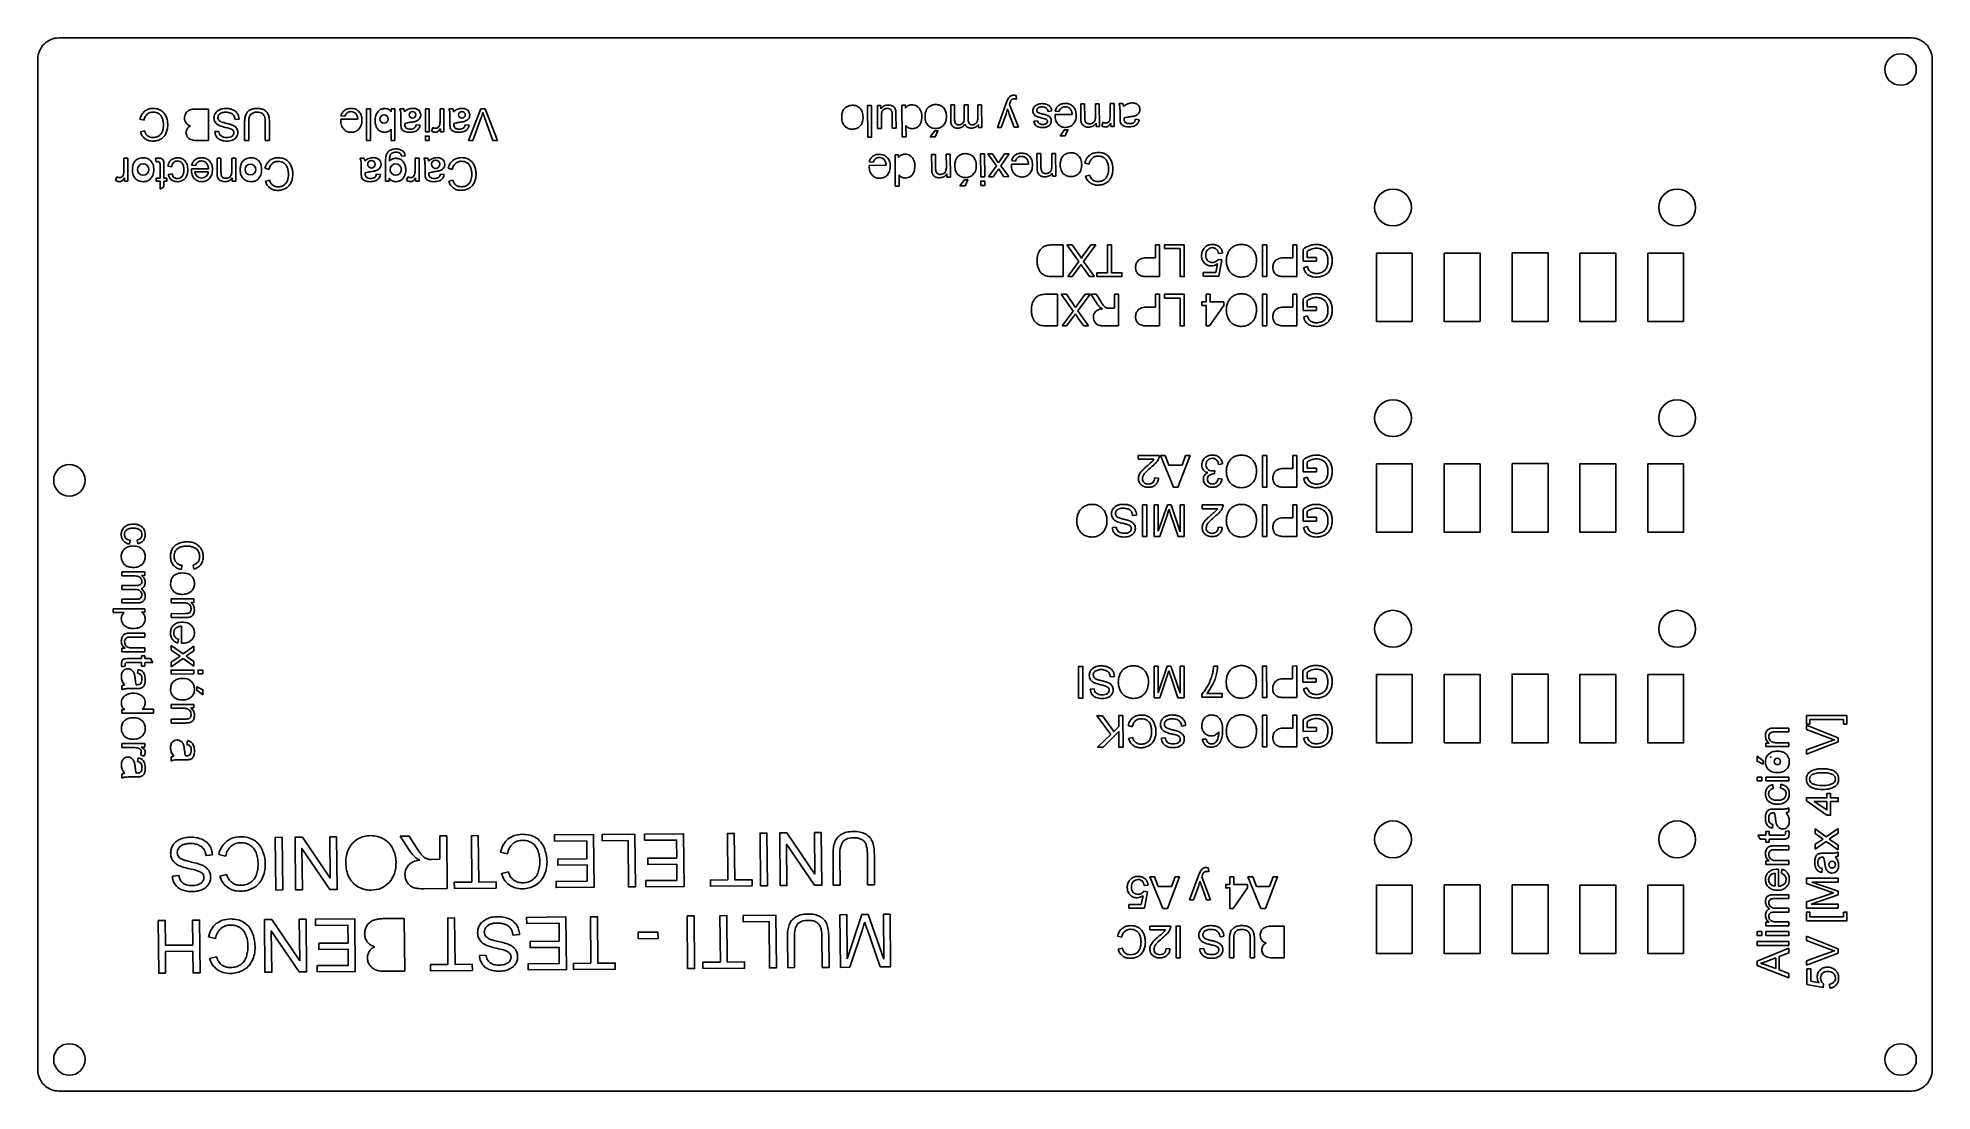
# Model space of a CAD drawing. Header units: millimetres. Extents: x -165 to 15, y -100 to 0.
import ezdxf

# ---------------------------------------------------------------- set-up
doc = ezdxf.new("R2010")
doc.units = ezdxf.units.MM
doc.layers.get('0').update_dxf_attribs({"linetype": 'CONTINUOUS'})

msp = doc.modelspace()

# ---------------------------------------------------------------- linework, layer by layer
for p, q in [((-149.94, -6.75), (-148.8, -6.75)), ((-148.8, -6.75), (-148.8, -9.75)), ((-131.42, -7.01), (-131.42, -6.74)), ((-131.42, -6.74), (-131.07, -6.74)), ((-131.07, -6.74), (-131.07, -9.74)), ((-130.62, -6.74), (-130.24, -6.74)), ((-126.78, -7.88), (-126.78, -6.74)), ((-126.78, -6.74), (-126.41, -6.74)), ((-126.41, -6.74), (-126.41, -8.91)), ((-125.96, -6.74), (-125.58, -6.74)), ((-124.09, -9.74), (-122.91, -6.74)), ((-122.91, -6.74), (-122.51, -6.74)), ((-122.51, -6.74), (-121.34, -9.74)), ((-85.21, -8.6), (-85.22, -6.42)), ((-85.22, -6.42), (-84.9, -6.42)), ((-84.9, -6.42), (-84.89, -6.74)), ((-82.87, -9.4), (-82.89, -6.4)), ((-82.89, -6.4), (-82.55, -6.4)), ((-82.55, -6.4), (-82.55, -6.67)), ((-78.25, -7.86), (-78.26, -6.36)), ((-78.26, -6.36), (-77.9, -6.36)), ((-77.9, -6.36), (-77.89, -7.73)), ((-76.97, -7.62), (-76.98, -6.35)), ((-76.98, -6.35), (-76.61, -6.35)), ((-76.61, -6.35), (-76.6, -7.76)), ((-75.68, -7.47), (-75.69, -6.34)), ((-75.69, -6.34), (-75.32, -6.34)), ((-75.32, -6.34), (-75.3, -8.51)), ((-73.82, -8.5), (-73.01, -6.28)), ((-72.67, -6.31), (-71.83, -8.48)), ((-72.05, -5.48), (-72.01, -5.82)), ((-68.65, -6.93), (-69.01, -6.99)), ((-67.95, -6.98), (-68.33, -6.94)), ((-65.89, -7.6), (-65.9, -6.26)), ((-65.9, -6.26), (-65.54, -6.26)), ((-65.54, -6.26), (-65.52, -7.58)), ((-64.5, -7.44), (-64.51, -6.25)), ((-64.51, -6.25), (-64.14, -6.25)), ((-64.14, -6.25), (-64.12, -8.42)), ((-63.1, -7.38), (-63.11, -6.24)), ((-63.11, -6.24), (-62.74, -6.24)), ((-62.74, -6.24), (-62.72, -8.41)), ((-62.29, -6.23), (-61.9, -6.23)), ((-62.16, -7.63), (-62.16, -7.14)), ((-154.91, -7.8), (-155.31, -7.7)), ((-155.26, -8.93), (-154.87, -8.83)), ((-148.18, -8.9), (-147.8, -8.88)), ((-145.88, -7.71), (-146.26, -7.75)), ((-145.36, -9.75), (-145.36, -8.02)), ((-144.96, -8.02), (-144.96, -9.75)), ((-143.39, -9.75), (-143.39, -8.02)), ((-143, -8.02), (-143, -9.75)), ((-136.22, -7.73), (-134.6, -7.73)), ((-135.83, -7.44), (-136.21, -7.39)), ((-131.44, -9.74), (-131.44, -8.67)), ((-130.5, -8.14), (-130.5, -7.65)), ((-129.04, -8.25), (-128.68, -8.29)), ((-127.59, -8.84), (-127.47, -8.5)), ((-126.75, -8.91), (-126.75, -8.59)), ((-126.41, -8.91), (-126.75, -8.91)), ((-125.85, -8.14), (-125.85, -7.65)), ((-124.39, -8.25), (-124.03, -8.29)), ((-122.87, -7.56), (-123.68, -9.74)), ((-121.77, -9.74), (-122.55, -7.56)), ((-84.84, -8.59), (-85.21, -8.6)), ((-84.85, -7.43), (-84.84, -8.59)), ((-83.81, -8.58), (-83.82, -7.38)), ((-83.44, -8.58), (-83.81, -8.58)), ((-83.46, -7.23), (-83.44, -8.58)), ((-82.51, -8.32), (-82.5, -9.4)), ((-75.63, -8.52), (-75.63, -8.21)), ((-75.3, -8.51), (-75.63, -8.52)), ((-73.45, -8.5), (-73.82, -8.5)), ((-73, -7.23), (-73.45, -8.5)), ((-72.23, -8.49), (-72.69, -7.23)), ((-71.83, -8.48), (-72.23, -8.49)), ((-70.36, -7.91), (-70, -7.86)), ((-68.34, -7.27), (-66.72, -7.26)), ((-64.45, -8.42), (-64.45, -8.11)), ((-64.12, -8.42), (-64.45, -8.42)), ((-63.9, -8.35), (-63.78, -8.01)), ((-63.05, -8.41), (-63.05, -8.08)), ((-62.72, -8.41), (-63.05, -8.41)), ((-60.7, -7.72), (-60.34, -7.77)), ((-148.8, -9.75), (-149.92, -9.75)), ((-144.96, -9.75), (-145.36, -9.75)), ((-143, -9.75), (-143.39, -9.75)), ((-131.07, -9.74), (-131.44, -9.74)), ((-123.68, -9.74), (-124.09, -9.74)), ((-121.34, -9.74), (-121.77, -9.74)), ((-82.5, -9.4), (-82.87, -9.4)), ((-156.82, -12.57), (-156.82, -11.43)), ((-156.82, -11.43), (-156.45, -11.43)), ((-156.45, -11.43), (-156.45, -13.6)), ((-153.76, -11.76), (-153.82, -11.44)), ((-153.39, -13.32), (-153.39, -12.05)), ((-153.03, -12.07), (-153.03, -13.32)), ((-152.28, -12.23), (-152.65, -12.18)), ((-150.41, -12.42), (-148.79, -12.42)), ((-150.02, -12.13), (-150.4, -12.08)), ((-147.97, -12.77), (-147.97, -11.43)), ((-147.97, -11.43), (-147.6, -11.43)), ((-147.6, -11.43), (-147.6, -12.75)), ((-146.57, -12.62), (-146.57, -11.43)), ((-146.57, -11.43), (-146.2, -11.43)), ((-146.2, -11.43), (-146.2, -13.6)), ((-143.03, -12.48), (-143.43, -12.38)), ((-134.39, -11.42), (-134, -11.42)), ((-134.27, -12.83), (-134.27, -12.33)), ((-131.96, -13.6), (-131.96, -11.72)), ((-130.11, -11.24), (-130.47, -11.19)), ((-129.15, -12.56), (-129.15, -11.42)), ((-129.15, -11.42), (-128.78, -11.42)), ((-128.78, -11.42), (-128.78, -13.6)), ((-128.33, -11.42), (-127.95, -11.42)), ((-128.21, -12.83), (-128.21, -12.33)), ((-125.62, -12.48), (-126.01, -12.38)), ((-85.62, -11.81), (-86, -11.76)), ((-86, -12.1), (-84.38, -12.09)), ((-83.53, -14.09), (-83.55, -11.09)), ((-83.55, -11.09), (-83.21, -11.09)), ((-83.21, -11.09), (-83.21, -11.36)), ((-80.06, -12.4), (-80.07, -11.06)), ((-80.07, -11.06), (-79.71, -11.06)), ((-79.71, -11.06), (-79.69, -12.38)), ((-78.67, -12.24), (-78.68, -11.05)), ((-78.68, -11.05), (-78.31, -11.05)), ((-78.31, -11.05), (-78.29, -13.22)), ((-74.74, -11.02), (-74.29, -11.01)), ((-73.92, -12.16), (-74.74, -11.02)), ((-74.66, -13.19), (-73.92, -12.16)), ((-74.29, -11.01), (-73.84, -11.69)), ((-73.84, -11.69), (-73.72, -11.87)), ((-73.72, -11.87), (-73.15, -11)), ((-72.71, -11), (-73.49, -12.14)), ((-73.49, -12.14), (-72.75, -13.17)), ((-73.15, -11), (-72.71, -11)), ((-72.49, -11.99), (-70.87, -11.98)), ((-72.1, -11.7), (-72.48, -11.65)), ((-70.04, -12.32), (-70.06, -10.98)), ((-70.06, -10.98), (-69.69, -10.98)), ((-69.69, -10.98), (-69.68, -12.3)), ((-68.66, -10.97), (-68.29, -10.96)), ((-68.65, -12.15), (-68.66, -10.97)), ((-68.29, -10.96), (-68.27, -13.14)), ((-65.11, -11.99), (-65.51, -11.89)), ((-157.63, -13.53), (-157.51, -13.19)), ((-156.78, -13.6), (-156.78, -13.27)), ((-156.45, -13.6), (-156.78, -13.6)), ((-153.76, -13.6), (-153.76, -13.32)), ((-153.76, -13.32), (-153.39, -13.32)), ((-153.39, -13.6), (-153.76, -13.6)), ((-153.39, -14.36), (-153.39, -13.6)), ((-153.03, -14.14), (-153.39, -14.36)), ((-153.03, -13.32), (-152.76, -13.32)), ((-152.76, -13.6), (-153.03, -13.6)), ((-153.03, -13.6), (-153.03, -14.14)), ((-152.76, -13.32), (-152.76, -13.6)), ((-152.61, -12.97), (-152.25, -12.91)), ((-146.53, -13.6), (-146.53, -13.3)), ((-146.2, -13.6), (-146.53, -13.6)), ((-143.38, -13.61), (-142.99, -13.52)), ((-132.81, -12.93), (-132.45, -12.98)), ((-131.62, -13.6), (-131.96, -13.6)), ((-131.62, -13.33), (-131.62, -13.6)), ((-129.96, -13.53), (-129.84, -13.19)), ((-129.11, -13.6), (-129.11, -13.27)), ((-128.78, -13.6), (-129.11, -13.6)), ((-126.75, -12.93), (-126.39, -12.98)), ((-125.96, -13.6), (-125.57, -13.51)), ((-83.16, -14.09), (-83.53, -14.09)), ((-83.17, -13.01), (-83.16, -14.09)), ((-78.62, -13.22), (-78.62, -12.91)), ((-78.29, -13.22), (-78.62, -13.22)), ((-74.22, -13.19), (-74.66, -13.19)), ((-73.86, -12.67), (-74.22, -13.19)), ((-73.21, -13.18), (-73.54, -12.67)), ((-72.75, -13.17), (-73.21, -13.18)), ((-68.6, -13.14), (-68.61, -12.83)), ((-68.27, -13.14), (-68.6, -13.14)), ((-65.45, -13.12), (-65.06, -13.02)), ((-68.65, -19.66), (-67.57, -19.66)), ((-67.57, -19.66), (-67.57, -22.66)), ((-66.08, -21.24), (-67.22, -19.66)), ((-67.22, -19.66), (-66.73, -19.66)), ((-66.73, -19.66), (-65.97, -20.73)), ((-65.7, -20.7), (-64.95, -19.66)), ((-64.47, -19.66), (-65.63, -21.22)), ((-64.95, -19.66), (-64.47, -19.66)), ((-58.8, -20.88), (-58.8, -19.66)), ((-58.8, -19.66), (-58.41, -19.66)), ((-58.41, -19.66), (-58.41, -22.66)), ((-45.76, -20.88), (-45.76, -19.66)), ((-45.76, -19.66), (-45.36, -19.66)), ((-45.36, -19.66), (-45.36, -22.66)), ((-67.14, -22.66), (-66.08, -21.24)), ((-65.63, -21.22), (-64.61, -22.66)), ((-59.57, -20.88), (-58.8, -20.88)), ((-53.08, -22.27), (-52.92, -21.46)), ((-52.84, -21.03), (-52.5, -21.08)), ((-52.43, -20.44), (-52.82, -20.48)), ((-52.5, -21.08), (-52.79, -22.62)), ((-46.53, -20.88), (-45.76, -20.88)), ((-44.77, -21.19), (-44.77, -20.08)), ((-43.5, -21.19), (-44.77, -21.19)), ((-44.39, -20.28), (-44.39, -20.84)), ((-44.39, -20.84), (-43.5, -20.84)), ((-43.5, -20.84), (-43.5, -21.19)), ((-67.57, -22.66), (-68.6, -22.66)), ((-66.71, -22.66), (-67.14, -22.66)), ((-66.1, -21.86), (-66.71, -22.66)), ((-65.08, -22.66), (-65.62, -21.89)), ((-64.61, -22.66), (-65.08, -22.66)), ((-58.41, -22.66), (-59.54, -22.66)), ((-54.28, -22.62), (-54.28, -22.27)), ((-54.28, -22.27), (-53.08, -22.27)), ((-52.79, -22.62), (-54.28, -22.62)), ((-45.36, -22.66), (-46.49, -22.66)), ((-44.73, -21.82), (-44.37, -21.72)), ((-69.19, -24.34), (-68.11, -24.34)), ((-68.11, -24.34), (-68.11, -27.34)), ((-66.63, -25.93), (-67.76, -24.34)), ((-67.76, -24.34), (-67.27, -24.34)), ((-67.27, -24.34), (-66.52, -25.41)), ((-66.24, -25.39), (-65.49, -24.34)), ((-65.01, -24.34), (-66.17, -25.9)), ((-65.49, -24.34), (-65.01, -24.34)), ((-64.42, -25.16), (-64.94, -24.34)), ((-64.94, -24.34), (-64.44, -24.34)), ((-64.44, -24.34), (-64.04, -24.97)), ((-62.69, -25.67), (-62.69, -24.34)), ((-62.69, -24.34), (-62.3, -24.34)), ((-62.3, -24.34), (-62.3, -27.34)), ((-58.8, -25.56), (-58.8, -24.34)), ((-58.8, -24.34), (-58.41, -24.34)), ((-58.41, -24.34), (-58.41, -27.34)), ((-45.76, -25.56), (-45.76, -24.34)), ((-45.76, -24.34), (-45.36, -24.34)), ((-45.36, -24.34), (-45.36, -27.34)), ((-44.77, -25.87), (-44.77, -24.76)), ((-44.39, -24.96), (-44.39, -25.52)), ((-67.68, -27.34), (-66.63, -25.93)), ((-66.64, -26.55), (-67.25, -27.34)), ((-66.17, -25.9), (-65.15, -27.34)), ((-65.62, -27.34), (-66.17, -26.57)), ((-63.15, -25.67), (-62.69, -25.67)), ((-59.57, -25.56), (-58.8, -25.56)), ((-46.53, -25.56), (-45.76, -25.56)), ((-43.5, -25.87), (-44.77, -25.87)), ((-44.73, -26.5), (-44.37, -26.4)), ((-44.39, -25.52), (-43.5, -25.52)), ((-43.5, -25.52), (-43.5, -25.87)), ((-68.11, -27.34), (-69.15, -27.34)), ((-67.25, -27.34), (-67.68, -27.34)), ((-65.15, -27.34), (-65.62, -27.34)), ((-62.3, -27.34), (-63.63, -27.34)), ((-58.41, -27.34), (-59.54, -27.34)), ((-45.36, -27.34), (-46.49, -27.34)), ((-60.43, -40.01), (-60.43, -39.66)), ((-60.43, -39.66), (-58.44, -39.66)), ((-58.95, -40.01), (-60.43, -40.01)), ((-53.16, -41.08), (-53.2, -41.4)), ((-52.43, -40.45), (-52.8, -40.5)), ((-46.53, -40.88), (-45.76, -40.88)), ((-45.76, -40.88), (-45.76, -39.66)), ((-45.76, -39.66), (-45.36, -39.66)), ((-45.36, -39.66), (-45.36, -42.66)), ((-44.77, -41.19), (-44.77, -40.08)), ((-43.5, -41.19), (-44.77, -41.19)), ((-44.39, -40.28), (-44.39, -40.84)), ((-44.39, -40.84), (-43.5, -40.84)), ((-43.5, -40.84), (-43.5, -41.19)), ((-58.89, -41.76), (-58.51, -41.8)), ((-52.84, -41.83), (-52.47, -41.89)), ((-45.36, -42.66), (-46.49, -42.66)), ((-44.73, -41.82), (-44.37, -41.72)), ((-58.93, -47.34), (-58.93, -44.34)), ((-58.93, -44.34), (-58.54, -44.34)), ((-58.54, -44.34), (-58.54, -46.85)), ((-58.54, -46.85), (-57.67, -44.34)), ((-57.67, -44.34), (-57.31, -44.34)), ((-57.31, -44.34), (-56.45, -46.9)), ((-56.45, -46.9), (-56.45, -44.34)), ((-56.45, -44.34), (-56.06, -44.34)), ((-56.06, -44.34), (-56.06, -47.34)), ((-54.37, -44.7), (-54.37, -44.34)), ((-54.37, -44.34), (-52.38, -44.34)), ((-52.89, -44.7), (-54.37, -44.7)), ((-45.76, -45.56), (-45.76, -44.34)), ((-45.76, -44.34), (-45.36, -44.34)), ((-45.36, -44.34), (-45.36, -47.34)), ((-44.77, -45.87), (-44.77, -44.76)), ((-44.39, -44.96), (-44.39, -45.52)), ((-62.89, -46.5), (-62.51, -46.47)), ((-60.6, -45.3), (-60.97, -45.34)), ((-57.67, -45.25), (-58.39, -47.34)), ((-56.66, -47.34), (-57.37, -45.22)), ((-52.83, -46.45), (-52.45, -46.49)), ((-46.53, -45.56), (-45.76, -45.56)), ((-43.5, -45.87), (-44.77, -45.87)), ((-44.73, -46.5), (-44.37, -46.4)), ((-44.39, -45.52), (-43.5, -45.52)), ((-43.5, -45.52), (-43.5, -45.87)), ((-156.23, -47.7), (-156.28, -48.06)), ((-155.49, -48.03), (-155.55, -47.67)), ((-58.39, -47.34), (-58.93, -47.34)), ((-56.06, -47.34), (-56.66, -47.34)), ((-45.36, -47.34), (-46.49, -47.34)), ((-151.29, -50.1), (-151.39, -50.49)), ((-150.17, -50.44), (-150.26, -50.05)), ((-157.03, -51.08), (-157.03, -50.71)), ((-157.03, -50.71), (-154.85, -50.71)), ((-155.9, -51.08), (-157.03, -51.08)), ((-157.03, -52.37), (-157.03, -52)), ((-157.03, -52), (-155.62, -52)), ((-154.85, -51.04), (-155.16, -51.04)), ((-154.85, -50.71), (-154.85, -51.04)), ((-155.76, -52.37), (-157.03, -52.37)), ((-157.03, -53.65), (-157.03, -53.29)), ((-157.03, -53.29), (-155.66, -53.29)), ((-155.54, -53.65), (-157.03, -53.65)), ((-152.35, -53.64), (-152.35, -53.27)), ((-152.35, -53.27), (-150.17, -53.27)), ((-151.16, -53.64), (-152.35, -53.64)), ((-150.17, -53.6), (-150.48, -53.6)), ((-150.17, -53.27), (-150.17, -53.6)), ((-157.86, -54.57), (-157.86, -54.2)), ((-157.86, -54.2), (-154.85, -54.2)), ((-156.8, -54.57), (-157.86, -54.57)), ((-154.85, -54.53), (-155.14, -54.53)), ((-154.85, -54.2), (-154.85, -54.53)), ((-152.34, -54.67), (-151.02, -54.66)), ((-152.34, -55.03), (-152.34, -54.67)), ((-151.01, -55.03), (-152.34, -55.03)), ((-156.2, -56.52), (-154.85, -56.52)), ((-154.85, -56.89), (-156.06, -56.89)), ((-154.85, -56.52), (-154.85, -56.89)), ((-151.64, -57.09), (-151.69, -57.47)), ((-151.35, -57.48), (-151.35, -55.86)), ((-157.03, -58.28), (-157.03, -57.95)), ((-157.03, -57.95), (-156.71, -57.95)), ((-154.85, -58.28), (-157.03, -58.28)), ((-155.14, -59.29), (-156.41, -59.29)), ((-156.39, -58.93), (-155.14, -58.93)), ((-156.02, -57.91), (-154.85, -57.91)), ((-155.14, -58.93), (-155.14, -58.66)), ((-155.14, -58.66), (-154.85, -58.66)), ((-155.14, -59.66), (-155.14, -59.29)), ((-154.85, -57.91), (-154.85, -58.28)), ((-154.85, -58.66), (-154.85, -58.93)), ((-154.85, -58.93), (-154.31, -58.93)), ((-154.09, -59.29), (-154.85, -59.29)), ((-154.85, -59.29), (-154.85, -59.66)), ((-154.31, -58.93), (-154.09, -59.29)), ((-152.34, -58.13), (-152.34, -57.68)), ((-152.34, -57.68), (-151.21, -58.48)), ((-151.49, -58.7), (-152.34, -58.13)), ((-152.34, -59.27), (-151.67, -58.82)), ((-151.19, -58.91), (-152.34, -59.72)), ((-152.34, -59.72), (-152.34, -59.27)), ((-151.67, -58.82), (-151.49, -58.7)), ((-151.21, -58.48), (-150.17, -57.74)), ((-150.17, -59.66), (-151.19, -58.91)), ((-150.17, -58.2), (-150.68, -58.54)), ((-150.68, -58.85), (-150.17, -59.22)), ((-150.17, -57.74), (-150.17, -58.2)), ((-150.17, -59.22), (-150.17, -59.66)), ((-156.7, -59.66), (-157.02, -59.72)), ((-155.52, -60.32), (-155.47, -59.96)), ((-154.85, -59.66), (-155.14, -59.66)), ((-62.7, -60.63), (-63.08, -60.67)), ((-58.93, -62.66), (-58.94, -59.66)), ((-58.94, -59.66), (-58.56, -59.66)), ((-58.56, -59.66), (-58.55, -62.17)), ((-58.55, -62.17), (-57.69, -59.66)), ((-57.69, -60.57), (-58.4, -62.66)), ((-57.69, -59.66), (-57.33, -59.66)), ((-56.67, -62.66), (-57.38, -60.54)), ((-57.33, -59.66), (-56.46, -62.21)), ((-56.46, -62.21), (-56.46, -59.66)), ((-56.46, -59.66), (-56.08, -59.66)), ((-56.08, -59.66), (-56.07, -62.66)), ((-53.27, -59.65), (-52.89, -59.65)), ((-46.54, -60.86), (-45.77, -60.86)), ((-45.77, -59.64), (-45.38, -59.63)), ((-45.77, -60.86), (-45.77, -59.64)), ((-45.38, -59.63), (-45.37, -62.63)), ((-44.79, -61.16), (-44.79, -60.05)), ((-43.52, -61.16), (-44.79, -61.16)), ((-44.4, -60.25), (-44.4, -60.81)), ((-44.4, -60.81), (-43.52, -60.81)), ((-43.52, -60.81), (-43.52, -61.16)), ((-157.03, -61.9), (-157.03, -61.52)), ((-155.62, -61.78), (-156.11, -61.78)), ((-65, -61.83), (-64.62, -61.8)), ((-58.4, -62.66), (-58.93, -62.66)), ((-56.07, -62.66), (-56.67, -62.66)), ((-54.41, -62.61), (-54.41, -62.33)), ((-52.46, -62.61), (-54.41, -62.61)), ((-53.93, -62.26), (-52.46, -62.26)), ((-52.46, -62.26), (-52.46, -62.61)), ((-45.37, -62.63), (-46.5, -62.64)), ((-44.74, -61.79), (-44.38, -61.7)), ((-157.02, -64.11), (-157.02, -63.77)), ((-157.02, -63.77), (-156.75, -63.77)), ((-154.02, -64.11), (-157.02, -64.11)), ((-155.1, -63.74), (-154.02, -63.74)), ((-154.02, -63.74), (-154.02, -64.11)), ((-152.34, -63.65), (-152.34, -63.29)), ((-152.34, -63.29), (-150.17, -63.29)), ((-151.16, -63.65), (-152.34, -63.65)), ((-152.34, -65.05), (-152.34, -64.68)), ((-152.34, -64.68), (-151.02, -64.68)), ((-150.17, -63.62), (-150.48, -63.62)), ((-150.17, -63.29), (-150.17, -63.62)), ((-45.76, -65.54), (-45.76, -64.32)), ((-45.76, -64.32), (-45.37, -64.32)), ((-45.37, -64.32), (-45.36, -67.32)), ((-44.78, -65.85), (-44.78, -64.73)), ((-151.01, -65.05), (-152.34, -65.05)), ((-61.01, -65.4), (-61.41, -65.3)), ((-61.36, -66.53), (-60.97, -66.43)), ((-58.24, -66.5), (-57.86, -66.47)), ((-55.94, -65.3), (-56.32, -65.34)), ((-54.34, -66.6), (-53.98, -66.57)), ((-46.53, -65.54), (-45.76, -65.54)), ((-43.51, -65.84), (-44.78, -65.85)), ((-44.73, -66.48), (-44.37, -66.38)), ((-44.39, -64.93), (-44.39, -65.49)), ((-44.39, -65.49), (-43.51, -65.49)), ((-43.51, -65.49), (-43.51, -65.84)), ((0.05, -65.53), (1.38, -65.53)), ((1.38, -65.9), (0.06, -65.9)), ((1.38, -65.53), (1.38, -65.9)), ((3.07, -65.27), (6.07, -66.45)), ((3.07, -65.68), (3.07, -65.27)), ((5.25, -66.49), (3.07, -65.68)), ((6.07, -66.45), (6.07, -66.85)), ((-157.02, -67.38), (-157.02, -67.01)), ((-157.02, -67.01), (-154.85, -67.01)), ((-155.89, -67.38), (-157.02, -67.38)), ((-155.52, -68.71), (-155.47, -68.35)), ((-154.92, -68.19), (-155.26, -68.07)), ((-154.85, -67.34), (-155.18, -67.34)), ((-154.85, -67.01), (-154.85, -67.34)), ((-152.34, -68.66), (-152.34, -68.27)), ((-150.84, -67.08), (-150.79, -66.72)), ((-45.36, -67.32), (-46.49, -67.32)), ((-0.79, -67.29), (-0.79, -66.96)), ((-0.79, -66.96), (-0.48, -66.96)), ((1.38, -67.29), (-0.79, -67.29)), ((0.2, -66.93), (1.38, -66.93)), ((1.38, -66.93), (1.38, -67.29)), ((3.07, -67.59), (5.25, -66.81)), ((6.07, -66.85), (3.07, -68.02)), ((3.07, -68.02), (3.07, -67.59)), ((-157.02, -70.29), (-157.02, -69.9)), ((-155.62, -70.17), (-156.11, -70.17)), ((-150.94, -68.54), (-151.43, -68.54)), ((-0.15, -70.91), (-0.1, -71.26)), ((0.59, -71.23), (0.64, -70.87)), ((-0.02, -73.22), (0.47, -73.22)), ((1.38, -73.11), (1.38, -73.49)), ((-0.79, -75.71), (-0.79, -75.34)), ((-0.79, -75.34), (-0.5, -75.34)), ((-0.5, -75.34), (-0.5, -75.71)), ((-0.12, -74.68), (-0.17, -75.04)), ((1.05, -75.34), (1.38, -75.29)), ((3.89, -75.55), (3.89, -75.11)), ((3.89, -75.11), (4.92, -75.86)), ((4.41, -75.92), (3.89, -75.55)), ((4.92, -75.86), (6.07, -75.06)), ((6.07, -75.51), (5.39, -75.95)), ((6.07, -75.06), (6.07, -75.51)), ((-130.56, -75.81), (-129.73, -75.8)), ((-129.68, -77.16), (-130.56, -75.81)), ((-129.73, -75.8), (-129.06, -76.83)), ((-126.8, -77.99), (-126.81, -75.77)), ((-126.81, -75.77), (-126.15, -75.77)), ((-126.15, -75.77), (-126.11, -80.77)), ((-120.38, -77.47), (-121.05, -77.31)), ((-1.33, -76.08), (-1.55, -75.71)), ((-1.55, -75.71), (-0.79, -75.71)), ((-0.79, -76.08), (-1.33, -76.08)), ((-0.79, -76.35), (-0.79, -76.08)), ((-0.5, -76.35), (-0.79, -76.35)), ((-0.5, -75.71), (0.77, -75.71)), ((0.75, -76.08), (-0.5, -76.08)), ((-0.5, -76.08), (-0.5, -76.35)), ((0.05, -76.71), (1.38, -76.71)), ((1.38, -77.08), (0.06, -77.08)), ((1.38, -76.71), (1.38, -77.08)), ((3.89, -76.57), (4.4, -76.24)), ((4.94, -76.3), (3.89, -77.03)), ((3.89, -77.03), (3.89, -76.57)), ((6.07, -77.09), (4.94, -76.3)), ((5.39, -75.95), (5.21, -76.07)), ((5.21, -76.07), (6.07, -76.64)), ((6.07, -76.64), (6.07, -77.09)), ((6.07, -77.3), (6.07, -77.68)), ((-148.41, -77.57), (-149.03, -77.63)), ((-147.16, -77.7), (-147.82, -77.54)), ((-127.56, -78), (-126.8, -77.99)), ((-120.94, -79.35), (-120.29, -79.19)), ((-89.42, -80.45), (-89.44, -77.56)), ((-88.78, -77.56), (-88.76, -80.44)), ((-86.15, -80.42), (-86.17, -77.54)), ((-85.51, -77.53), (-85.49, -80.42)), ((-53.76, -78.82), (-53.72, -79.17)), ((-0.79, -78.48), (-0.79, -78.15)), ((-0.79, -78.15), (-0.48, -78.15)), ((1.38, -78.48), (-0.79, -78.48)), ((0.2, -78.11), (1.38, -78.11)), ((0.39, -78.93), (0.39, -80.55)), ((0.68, -79.32), (0.73, -78.94)), ((1.38, -78.11), (1.38, -78.48)), ((4.56, -78.88), (4.51, -79.24)), ((4.66, -77.42), (5.16, -77.42)), ((-152.22, -79.58), (-151.59, -79.53)), ((-147.72, -79.58), (-147.07, -79.42)), ((-126.11, -80.77), (-128.33, -80.79)), ((-88.76, -80.44), (-89.42, -80.45)), ((-85.49, -80.42), (-86.15, -80.42)), ((-59.5, -80.44), (-59.88, -80.48)), ((-55.56, -81.83), (-54.73, -79.62)), ((-54.72, -80.57), (-55.19, -81.83)), ((-53.96, -81.83), (-54.41, -80.57)), ((-54.39, -79.65), (-53.56, -81.83)), ((0.09, -80.53), (0.09, -79.32)), ((3.07, -80.3), (3.07, -79.77)), ((3.07, -79.77), (6.07, -79.77)), ((5.15, -81.02), (3.07, -80.3)), ((6.07, -80.15), (3.56, -80.15)), ((3.56, -80.15), (6.07, -81.02)), ((6.07, -79.77), (6.07, -80.15)), ((-61.34, -82.62), (-61.34, -82.27)), ((-61.34, -82.27), (-60.15, -82.27)), ((-59.85, -82.62), (-61.34, -82.62)), ((-60.15, -82.27), (-59.98, -81.46)), ((-59.91, -81.03), (-59.56, -81.08)), ((-59.56, -81.08), (-59.85, -82.62)), ((-55.19, -81.83), (-55.56, -81.83)), ((-53.56, -81.83), (-53.96, -81.83)), ((-0.11, -81.35), (1.38, -81.35)), ((1.38, -81.72), (0.02, -81.72)), ((0.12, -82.64), (1.38, -82.64)), ((1.38, -81.35), (1.38, -81.72)), ((1.38, -82.64), (1.38, -83.01)), ((3.07, -82.03), (5.19, -81.32)), ((3.07, -82.63), (3.07, -82.03)), ((6.07, -82.63), (3.07, -82.63)), ((6.07, -81.38), (3.51, -82.25)), ((3.51, -82.25), (6.07, -82.25)), ((6.07, -81.02), (6.07, -81.38)), ((6.07, -82.25), (6.07, -82.63)), ((-132.09, -83.62), (-130.18, -83.61)), ((-130.18, -83.61), (-130.14, -88.61)), ((-88.78, -83.25), (-88.14, -83.24)), ((-88.74, -88.25), (-88.78, -83.25)), ((-88.14, -83.24), (-88.11, -87.43)), ((-88.11, -87.43), (-86.69, -83.23)), ((-86.69, -83.23), (-86.09, -83.22)), ((-86.09, -83.22), (-84.61, -87.47)), ((-84.61, -87.47), (-84.65, -83.21)), ((-84.65, -83.21), (-84.01, -83.21)), ((-84.01, -83.21), (-83.97, -88.21)), ((-59.33, -84.7), (-59.33, -84.34)), ((-59.33, -84.34), (-57.35, -84.34)), ((-47.73, -84.34), (-46.58, -84.34)), ((-46.58, -84.34), (-46.58, -87.34)), ((-0.79, -84.3), (-0.79, -83.97)), ((-0.79, -83.97), (-0.48, -83.97)), ((1.38, -84.3), (-0.79, -84.3)), ((1.38, -83.01), (-0.03, -83.01)), ((0.26, -83.93), (1.38, -83.93)), ((1.38, -83.93), (1.38, -84.3)), ((-148.13, -85.51), (-148.79, -85.35)), ((-119.23, -85.12), (-119.86, -85.18)), ((-93.75, -88.29), (-93.77, -85.4)), ((-93.11, -85.4), (-93.09, -88.28)), ((-90.48, -88.26), (-90.5, -85.38)), ((-89.84, -85.37), (-89.82, -88.26)), ((-86.68, -84.75), (-87.85, -88.24)), ((-84.96, -88.21), (-86.18, -84.68)), ((-62.02, -85.39), (-62.42, -85.29)), ((-57.86, -84.7), (-59.33, -84.7)), ((-52.29, -85.3), (-52.66, -85.34)), ((-51.76, -87.34), (-51.76, -85.61)), ((-51.36, -85.61), (-51.36, -87.34)), ((-49.8, -87.34), (-49.8, -85.61)), ((-49.4, -85.61), (-49.4, -87.34)), ((3.07, -85.3), (6.07, -86.48)), ((3.07, -85.71), (3.07, -85.3)), ((5.25, -86.52), (3.07, -85.71)), ((-148.69, -87.4), (-148.04, -87.24)), ((-123.05, -87.14), (-122.41, -87.08)), ((-62.36, -86.52), (-61.97, -86.43)), ((-57.8, -86.45), (-57.42, -86.49)), ((-54.59, -86.5), (-54.21, -86.47)), ((-51.36, -87.34), (-51.76, -87.34)), ((-49.4, -87.34), (-49.8, -87.34)), ((-46.58, -87.34), (-47.71, -87.34)), ((-0.73, -88.04), (0.15, -88.37)), ((0.15, -87.36), (-0.68, -87.67)), ((0.15, -88.37), (0.15, -87.36)), ((3.07, -87.62), (5.25, -86.84)), ((6.07, -86.89), (3.07, -88.05)), ((3.07, -88.05), (3.07, -87.62)), ((6.07, -86.48), (6.07, -86.89)), ((-130.14, -88.61), (-132.02, -88.62)), ((-93.09, -88.28), (-93.75, -88.29)), ((-89.82, -88.26), (-90.48, -88.26)), ((-87.85, -88.24), (-88.74, -88.25)), ((-83.97, -88.21), (-84.96, -88.21)), ((3.11, -89.87), (3.11, -88.38)), ((3.11, -88.38), (3.46, -88.38)), ((4.65, -90.16), (3.11, -89.87)), ((3.46, -88.38), (3.46, -89.57)), ((3.46, -89.57), (4.27, -89.73)), ((4.69, -89.81), (4.65, -90.16)), ((5.28, -90.22), (5.25, -89.84))]:
    msp.add_line(p, q)
for points in [[(13, 0), (-163, 0, 0.414214), (-165, -2), (-165, -98, 0.414214), (-163, -100), (13, -100, 0.414214), (15, -98), (15, -3, 0.000086), (15, -3), (15, -2, 0.414214)], [(-148.8, -12.7), (-150.1, -12.7, 0.93754)]]:
    msp.add_lwpolyline(points, format="xyb", close=True)
for points in [[(-133.77, -9.74), (-133.77, -6.74), (-133.4, -6.74), (-133.4, -9.74)], [(-128.18, -8.91), (-128.18, -6.74), (-127.82, -6.74), (-127.82, -8.91)], [(-86.14, -9.43), (-86.16, -6.43), (-85.79, -6.43), (-85.77, -9.43)], [(-80.22, -9.4), (-79.77, -8.82), (-79.47, -8.82), (-79.73, -9.39)], [(-67.87, -9.3), (-67.43, -8.72), (-67.12, -8.72), (-67.39, -9.29)], [(-128.18, -9.74), (-128.18, -9.32), (-127.82, -9.32), (-127.82, -9.74)], [(-75.4, -13.2), (-75.42, -11.02), (-75.05, -11.02), (-75.03, -13.19)], [(-77.38, -14.06), (-76.94, -13.48), (-76.63, -13.48), (-76.9, -14.05)], [(-75.39, -14.02), (-75.4, -13.6), (-75.03, -13.6), (-75.02, -14.02)], [(-63.37, -22.3), (-63.37, -19.66), (-62.98, -19.66), (-62.98, -22.3), (-61.99, -22.3), (-61.99, -22.66), (-64.37, -22.66), (-64.37, -22.3)], [(-57.93, -20.01), (-57.93, -19.66), (-56.06, -19.66), (-56.06, -22.66), (-56.46, -22.66), (-56.46, -20.01)], [(-48.62, -22.66), (-48.62, -19.66), (-48.22, -19.66), (-48.22, -22.66)], [(-34.41, -26.94), (-37.81, -26.94), (-37.81, -20.44), (-34.41, -20.44)], [(-27.96, -26.94), (-31.36, -26.94), (-31.36, -20.43), (-27.96, -20.43)], [(-21.49, -26.94), (-24.91, -26.94), (-24.91, -20.41), (-21.49, -20.41)], [(-15.06, -26.94), (-18.46, -26.94), (-18.46, -20.44), (-15.06, -20.44)], [(-8.61, -26.94), (-12.01, -26.94), (-12.01, -20.44), (-8.61, -20.44)], [(-57.93, -24.7), (-57.93, -24.34), (-56.06, -24.34), (-56.06, -27.34), (-56.46, -27.34), (-56.46, -24.7)], [(-53.98, -25.06), (-53.98, -24.34), (-53.61, -24.34), (-53.61, -25.06), (-52.31, -25.06), (-52.31, -25.4), (-53.68, -27.34), (-53.98, -27.34), (-53.98, -25.4), (-54.38, -25.4), (-54.38, -25.06)], [(-48.62, -27.34), (-48.62, -24.34), (-48.22, -24.34), (-48.22, -27.34)], [(-56.27, -40.57), (-55.94, -39.66), (-55.51, -39.66), (-56.67, -42.66), (-57.09, -42.66), (-58.32, -39.66), (-57.87, -39.66), (-57.52, -40.57)], [(-48.62, -42.66), (-48.62, -39.66), (-48.22, -39.66), (-48.22, -42.66)], [(-37.81, -40.44), (-34.41, -40.44), (-34.41, -46.94), (-37.81, -46.94)], [(-27.96, -40.43), (-27.96, -46.94), (-31.36, -46.94), (-31.36, -40.43)], [(-24.91, -40.41), (-21.49, -40.41), (-21.49, -46.94), (-24.91, -46.94)], [(-15.06, -46.94), (-18.46, -46.94), (-18.46, -40.44), (-15.06, -40.44)], [(-8.61, -40.44), (-8.61, -46.94), (-12.01, -46.94), (-12.01, -40.44)], [(-60.03, -47.34), (-60.03, -44.34), (-59.63, -44.34), (-59.63, -47.34)], [(-48.62, -47.34), (-48.62, -44.34), (-48.22, -44.34), (-48.22, -47.34)], [(-150.17, -60.39), (-152.34, -60.4), (-152.34, -60.03), (-150.17, -60.03)], [(-149.34, -60.39), (-149.77, -60.39), (-149.77, -60.03), (-149.34, -60.03)], [(-66.1, -62.68), (-66.1, -59.68), (-65.7, -59.68), (-65.7, -62.68)], [(-48.63, -62.64), (-48.64, -59.64), (-48.24, -59.64), (-48.23, -62.64)], [(-34.41, -66.94), (-37.81, -66.94), (-37.81, -60.44), (-34.41, -60.44)], [(-31.36, -66.94), (-31.36, -60.43), (-27.96, -60.43), (-27.96, -66.94)], [(-21.49, -66.94), (-24.91, -66.94), (-24.91, -60.41), (-21.49, -60.41)], [(-15.06, -60.44), (-15.06, -66.94), (-18.46, -66.94), (-18.46, -60.44)], [(-12.01, -60.44), (-8.61, -60.44), (-8.61, -66.94), (-12.01, -66.94)], [(-149.33, -62.39), (-149.9, -61.94), (-149.9, -61.63), (-149.33, -61.9)], [(-62.28, -65.39), (-62.28, -64.35), (-61.89, -64.35), (-61.88, -67.35), (-62.28, -67.35), (-62.28, -65.86), (-63.77, -67.36), (-64.3, -67.36), (-63.05, -66.14), (-64.37, -64.36), (-63.84, -64.36), (-62.77, -65.87)], [(-48.62, -67.32), (-48.63, -64.32), (-48.23, -64.32), (-48.22, -67.32)], [(3.07, -65.16), (3.07, -64.35), (6.9, -64.35), (6.9, -65.16), (6.59, -65.16), (6.59, -64.72), (3.37, -64.72), (3.37, -65.16)], [(-1.63, -68.19), (-1.06, -68.64), (-1.06, -68.95), (-1.63, -68.68)], [(-1.62, -70.19), (-1.19, -70.19), (-1.19, -70.55), (-1.62, -70.55)], [(-0.79, -70.19), (1.38, -70.19), (1.38, -70.55), (-0.79, -70.55)], [(5.35, -72.14), (6.07, -72.14), (6.07, -72.51), (5.35, -72.51), (5.35, -73.81), (5.01, -73.81), (3.07, -72.44), (3.07, -72.14), (5.01, -72.14), (5.01, -71.73), (5.35, -71.73)], [(5, -72.5), (5, -73.3), (3.8, -72.5)], [(-107.37, -76.19), (-107.37, -75.6), (-103.64, -75.57), (-103.6, -80.57), (-107.22, -80.6), (-107.22, -80.01), (-104.27, -79.99), (-104.28, -78.46), (-107.05, -78.48), (-107.05, -77.89), (-104.29, -77.87), (-104.3, -76.17)], [(-99.44, -79.95), (-99.48, -75.54), (-98.82, -75.53), (-98.78, -79.94), (-97.14, -79.93), (-97.13, -80.52), (-101.09, -80.55), (-101.1, -79.96)], [(-96.34, -80.51), (-96.38, -75.51), (-95.72, -75.5), (-95.68, -80.5)], [(-91.16, -79.39), (-91.19, -75.46), (-90.56, -75.46), (-90.51, -80.46), (-91.19, -80.46), (-93.85, -76.56), (-93.82, -80.49), (-94.45, -80.49), (-94.5, -75.49), (-93.82, -75.49)], [(-142.39, -80.91), (-142.44, -75.91), (-141.78, -75.9), (-141.73, -80.9)], [(-137.21, -79.79), (-137.25, -75.86), (-136.61, -75.86), (-136.57, -80.86), (-137.25, -80.86), (-139.91, -76.96), (-139.87, -80.89), (-140.51, -80.89), (-140.55, -75.89), (-139.87, -75.89)], [(-123.77, -80.16), (-123.81, -75.75), (-123.15, -75.74), (-123.11, -80.15), (-121.46, -80.14), (-121.46, -80.73), (-125.42, -80.76), (-125.43, -80.17)], [(-115.91, -76.27), (-115.92, -75.68), (-112.19, -75.65), (-112.14, -80.65), (-115.76, -80.68), (-115.76, -80.09), (-112.81, -80.06), (-112.82, -78.53), (-115.59, -78.55), (-115.59, -77.97), (-112.83, -77.94), (-112.84, -76.24)], [(-111.38, -76.23), (-111.39, -75.64), (-108.26, -75.61), (-108.22, -80.61), (-108.88, -80.62), (-108.92, -76.21)], [(-57.27, -80.57), (-56.94, -79.66), (-56.52, -79.66), (-57.67, -82.66), (-58.1, -82.66), (-59.33, -79.66), (-58.88, -79.66), (-58.53, -80.57)], [(-51.73, -80.38), (-51.73, -79.66), (-51.36, -79.66), (-51.36, -80.38), (-50.06, -80.38), (-50.06, -80.71), (-51.42, -82.66), (-51.73, -82.66), (-51.73, -80.71), (-52.13, -80.71), (-52.13, -80.38)], [(-47.95, -80.57), (-47.62, -79.66), (-47.2, -79.66), (-48.35, -82.66), (-48.78, -82.66), (-50.01, -79.66), (-49.56, -79.66), (-49.21, -80.57)], [(-34.41, -86.94), (-37.81, -86.94), (-37.81, -80.44), (-34.41, -80.44)], [(-27.96, -80.43), (-27.96, -86.94), (-31.36, -86.94), (-31.36, -80.43)], [(-24.91, -80.41), (-21.49, -80.41), (-21.49, -86.94), (-24.91, -86.94)], [(-18.46, -86.94), (-18.46, -80.44), (-15.06, -80.44), (-15.06, -86.94)], [(-8.61, -86.94), (-12.01, -86.94), (-12.01, -80.44), (-8.61, -80.44)], [(-150.28, -86.14), (-150.3, -83.78), (-149.64, -83.77), (-149.59, -88.77), (-150.26, -88.78), (-150.27, -86.73), (-152.87, -86.75), (-152.86, -88.8), (-153.52, -88.81), (-153.56, -83.81), (-152.9, -83.8), (-152.88, -86.16)], [(-140.12, -87.62), (-140.16, -83.69), (-139.52, -83.69), (-139.48, -88.69), (-140.16, -88.69), (-142.82, -84.79), (-142.78, -88.72), (-143.42, -88.72), (-143.46, -83.72), (-142.78, -83.72)], [(-138.61, -84.27), (-138.62, -83.68), (-134.88, -83.65), (-134.84, -88.65), (-138.46, -88.68), (-138.46, -88.09), (-135.51, -88.06), (-135.52, -86.53), (-138.29, -86.56), (-138.29, -85.97), (-135.53, -85.94), (-135.54, -84.24)], [(-126.03, -87.98), (-126.06, -83.57), (-125.4, -83.56), (-125.36, -87.97), (-123.72, -87.96), (-123.71, -88.55), (-127.68, -88.58), (-127.68, -87.99)], [(-118.55, -84.1), (-118.56, -83.51), (-114.83, -83.47), (-114.78, -88.47), (-118.4, -88.5), (-118.4, -87.91), (-115.45, -87.89), (-115.46, -86.36), (-118.23, -86.38), (-118.23, -85.79), (-115.47, -85.77), (-115.48, -84.07)], [(-112.44, -87.86), (-112.48, -83.45), (-111.82, -83.45), (-111.78, -87.86), (-110.13, -87.84), (-110.13, -88.43), (-114.09, -88.47), (-114.1, -87.88)], [(-103.26, -88.37), (-103.3, -83.37), (-102.64, -83.37), (-102.59, -88.37)], [(-100.15, -87.76), (-100.19, -83.35), (-99.53, -83.34), (-99.49, -87.75), (-97.85, -87.74), (-97.84, -88.33), (-101.8, -88.36), (-101.81, -87.77)], [(-97.98, -83.92), (-97.99, -83.33), (-94.87, -83.3), (-94.82, -88.3), (-95.48, -88.31), (-95.52, -83.9)], [(-56.85, -87.34), (-56.85, -84.34), (-56.45, -84.34), (-56.45, -87.34)], [(6.59, -83.01), (6.9, -83.01), (6.9, -83.82), (3.07, -83.82), (3.07, -83.01), (3.37, -83.01), (3.37, -83.45), (6.59, -83.45)], [(-107.96, -85.53), (-107.96, -84.91), (-106.08, -84.9), (-106.07, -85.52)], [(-1.62, -84.86), (-1.19, -84.86), (-1.19, -85.23), (-1.62, -85.23)], [(-1.62, -85.8), (1.38, -85.8), (1.38, -86.17), (-1.62, -86.17)], [(-0.79, -84.86), (1.38, -84.86), (1.38, -85.23), (-0.79, -85.23)], [(0.48, -88.49), (1.38, -88.82), (1.38, -89.24), (-1.62, -88.09), (-1.62, -87.66), (1.38, -86.43), (1.38, -86.88), (0.48, -87.23)]]:
    msp.add_lwpolyline(points, close=True)
for centre, radius in [((12, -3), 1.5), ((-129.4, -7.3), 0.316), ((-124.7, -7.3), 0.316), ((-132.1, -7.7), 0.4), ((-155, -12.5), 0.543), ((-144.8, -12.5), 0.51), ((-133.3, -12), 0.361), ((-131, -12.5), 0.539), ((-127.2, -12), 0.4), ((-36.23, -16.1), 1.75), ((-9.23, -16.1), 1.75), ((-36.23, -36.1), 1.75), ((-9.23, -36.1), 1.75), ((-162, -42), 1.5), ((-36.23, -56.1), 1.75), ((-9.23, -56.1), 1.75), ((0.3, -68.7), 0.3), ((-36.23, -76.1), 1.75), ((-9.23, -76.1), 1.75), ((5.5, -78.5), 0.316), ((-162, -97), 1.5), ((12, -97), 1.5)]:
    msp.add_circle(centre, radius)
msp.add_arc((0.07, -79.92), 0.607, 88.3712, 271.6288)
for points, knots in [([(-155.31, -7.7), (-155.26, -7.55), (-155.17, -7.26), (-154.96, -7.05), (-154.86, -6.95)], [0, 0, 0, 0, 0.04650821, 0.08828005, 0.08828005, 0.08828005, 0.08828005]), ([(-154.86, -6.95), (-154.74, -6.88), (-154.5, -6.72), (-154.22, -6.71), (-154.07, -6.7)], [0, 0, 0, 0, 0.04086604, 0.08459529, 0.08459529, 0.08459529, 0.08459529]), ([(-154.04, -7.04), (-154.14, -7.04), (-154.35, -7.06), (-154.52, -7.17), (-154.6, -7.23)], [0, 0, 0, 0, 0.03117115, 0.06062817, 0.06062817, 0.06062817, 0.06062817]), ([(-154.07, -6.7), (-153.92, -6.7), (-153.64, -6.71), (-153.39, -6.84), (-153.28, -6.9)], [0, 0, 0, 0, 0.04424806, 0.08217577, 0.08217577, 0.08217577, 0.08217577]), ([(-153.53, -7.18), (-153.61, -7.14), (-153.77, -7.06), (-153.95, -7.04), (-154.04, -7.04)], [0, 0, 0, 0, 0.02669573, 0.05337993, 0.05337993, 0.05337993, 0.05337993]), ([(-153.18, -7.61), (-153.22, -7.52), (-153.3, -7.35), (-153.45, -7.23), (-153.53, -7.18)], [0, 0, 0, 0, 0.02872331, 0.05577808, 0.05577808, 0.05577808, 0.05577808]), ([(-153.28, -6.9), (-153.18, -6.97), (-152.99, -7.12), (-152.87, -7.35), (-152.82, -7.47)], [0, 0, 0, 0, 0.03605885, 0.07440585, 0.07440585, 0.07440585, 0.07440585]), ([(-150.97, -7.23), (-150.94, -7.17), (-150.89, -7.06), (-150.8, -6.99), (-150.75, -6.95)], [0, 0, 0, 0, 0.01887458, 0.0358049, 0.0358049, 0.0358049, 0.0358049]), ([(-150.75, -6.95), (-150.71, -6.92), (-150.6, -6.85), (-150.49, -6.82), (-150.42, -6.8)], [0, 0, 0, 0, 0.01709254, 0.03621596, 0.03621596, 0.03621596, 0.03621596]), ([(-150.42, -6.8), (-150.35, -6.78), (-150.19, -6.75), (-150.03, -6.75), (-149.94, -6.75)], [0, 0, 0, 0, 0.02229243, 0.0487462, 0.0487462, 0.0487462, 0.0487462]), ([(-148.27, -7.6), (-148.26, -7.52), (-148.25, -7.36), (-148.17, -7.22), (-148.13, -7.14)], [0, 0, 0, 0, 0.02350337, 0.04767088, 0.04767088, 0.04767088, 0.04767088]), ([(-148.13, -7.14), (-148.08, -7.08), (-147.97, -6.94), (-147.82, -6.86), (-147.74, -6.82)], [0, 0, 0, 0, 0.0251686, 0.05189268, 0.05189268, 0.05189268, 0.05189268]), ([(-147.54, -7.12), (-147.6, -7.14), (-147.7, -7.19), (-147.77, -7.27), (-147.8, -7.31)], [0, 0, 0, 0, 0.01715223, 0.03216563, 0.03216563, 0.03216563, 0.03216563]), ([(-147.74, -6.82), (-147.65, -6.78), (-147.46, -6.71), (-147.26, -6.7), (-147.16, -6.7)], [0, 0, 0, 0, 0.02868496, 0.0593431, 0.0593431, 0.0593431, 0.0593431]), ([(-147.14, -7.05), (-147.22, -7.06), (-147.35, -7.06), (-147.48, -7.1), (-147.54, -7.12)], [0, 0, 0, 0, 0.02145113, 0.04084849, 0.04084849, 0.04084849, 0.04084849]), ([(-147.16, -6.7), (-147.04, -6.7), (-146.8, -6.71), (-146.58, -6.78), (-146.48, -6.82)], [0, 0, 0, 0, 0.0375407, 0.06962403, 0.06962403, 0.06962403, 0.06962403]), ([(-146.68, -7.14), (-146.75, -7.12), (-146.9, -7.06), (-147.06, -7.06), (-147.14, -7.05)], [0, 0, 0, 0, 0.0227448, 0.04714731, 0.04714731, 0.04714731, 0.04714731]), ([(-146.38, -7.38), (-146.42, -7.33), (-146.5, -7.23), (-146.62, -7.17), (-146.68, -7.14)], [0, 0, 0, 0, 0.01800285, 0.03854059, 0.03854059, 0.03854059, 0.03854059]), ([(-146.48, -6.82), (-146.39, -6.86), (-146.22, -6.95), (-146.11, -7.1), (-146.05, -7.17)], [0, 0, 0, 0, 0.0287037, 0.05665729, 0.05665729, 0.05665729, 0.05665729]), ([(-146.05, -7.17), (-146, -7.26), (-145.91, -7.42), (-145.89, -7.62), (-145.88, -7.71)], [0, 0, 0, 0, 0.02806956, 0.05694817, 0.05694817, 0.05694817, 0.05694817]), ([(-145.25, -7.3), (-145.21, -7.21), (-145.13, -7.04), (-144.97, -6.92), (-144.89, -6.86)], [0, 0, 0, 0, 0.02806754, 0.05768603, 0.05768603, 0.05768603, 0.05768603]), ([(-144.89, -6.86), (-144.78, -6.82), (-144.56, -6.71), (-144.32, -6.7), (-144.18, -6.7)], [0, 0, 0, 0, 0.03331245, 0.07274727, 0.07274727, 0.07274727, 0.07274727]), ([(-144.15, -7.06), (-144.28, -7.06), (-144.51, -7.06), (-144.69, -7.2), (-144.77, -7.25)], [0, 0, 0, 0, 0.03782695, 0.06685071, 0.06685071, 0.06685071, 0.06685071]), ([(-144.18, -6.7), (-144.05, -6.7), (-143.82, -6.71), (-143.6, -6.8), (-143.49, -6.84)], [0, 0, 0, 0, 0.03849035, 0.07101475, 0.07101475, 0.07101475, 0.07101475]), ([(-143.72, -7.16), (-143.78, -7.13), (-143.92, -7.06), (-144.07, -7.06), (-144.15, -7.06)], [0, 0, 0, 0, 0.02105942, 0.0448023, 0.0448023, 0.0448023, 0.0448023]), ([(-143.47, -7.44), (-143.5, -7.38), (-143.55, -7.27), (-143.66, -7.19), (-143.72, -7.16)], [0, 0, 0, 0, 0.01914009, 0.03851541, 0.03851541, 0.03851541, 0.03851541]), ([(-143.49, -6.84), (-143.41, -6.9), (-143.25, -7), (-143.16, -7.18), (-143.11, -7.26)], [0, 0, 0, 0, 0.0290467, 0.05773947, 0.05773947, 0.05773947, 0.05773947]), ([(-136.21, -7.39), (-136.17, -7.29), (-136.1, -7.09), (-135.95, -6.95), (-135.87, -6.88)], [0, 0, 0, 0, 0.03228497, 0.06247745, 0.06247745, 0.06247745, 0.06247745]), ([(-135.87, -6.88), (-135.78, -6.82), (-135.59, -6.71), (-135.37, -6.7), (-135.25, -6.69)], [0, 0, 0, 0, 0.0309785, 0.06576619, 0.06576619, 0.06576619, 0.06576619]), ([(-135.6, -7.1), (-135.64, -7.15), (-135.75, -7.24), (-135.8, -7.37), (-135.83, -7.44)], [0, 0, 0, 0, 0.01885988, 0.0413052, 0.0413052, 0.0413052, 0.0413052]), ([(-135.25, -7), (-135.32, -7), (-135.44, -7.01), (-135.55, -7.07), (-135.6, -7.1)], [0, 0, 0, 0, 0.01896312, 0.0366718, 0.0366718, 0.0366718, 0.0366718]), ([(-135.25, -6.69), (-135.1, -6.7), (-134.82, -6.72), (-134.6, -6.9), (-134.49, -6.99)], [0, 0, 0, 0, 0.04336979, 0.08293627, 0.08293627, 0.08293627, 0.08293627]), ([(-134.8, -7.19), (-134.86, -7.13), (-134.99, -7.02), (-135.17, -7), (-135.25, -7)], [0, 0, 0, 0, 0.02494998, 0.05036518, 0.05036518, 0.05036518, 0.05036518]), ([(-134.6, -7.73), (-134.61, -7.62), (-134.63, -7.42), (-134.74, -7.26), (-134.8, -7.19)], [0, 0, 0, 0, 0.03219744, 0.05940573, 0.05940573, 0.05940573, 0.05940573]), ([(-134.49, -6.99), (-134.41, -7.1), (-134.24, -7.34), (-134.22, -7.65), (-134.21, -7.81)], [0, 0, 0, 0, 0.04102671, 0.0886341, 0.0886341, 0.0886341, 0.0886341]), ([(-132.96, -7.86), (-132.95, -7.69), (-132.94, -7.38), (-132.76, -7.12), (-132.68, -7)], [0, 0, 0, 0, 0.05000176, 0.09226418, 0.09226418, 0.09226418, 0.09226418]), ([(-132.68, -7), (-132.59, -6.91), (-132.4, -6.73), (-132.14, -6.71), (-132.02, -6.69)], [0, 0, 0, 0, 0.03803218, 0.07474619, 0.07474619, 0.07474619, 0.07474619]), ([(-132.02, -6.69), (-131.9, -6.71), (-131.65, -6.73), (-131.49, -6.92), (-131.42, -7.01)], [0, 0, 0, 0, 0.03525524, 0.07073366, 0.07073366, 0.07073366, 0.07073366]), ([(-130.53, -7), (-130.54, -6.96), (-130.56, -6.87), (-130.6, -6.78), (-130.62, -6.74)], [0, 0, 0, 0, 0.01378011, 0.02780315, 0.02780315, 0.02780315, 0.02780315]), ([(-130.5, -7.65), (-130.5, -7.51), (-130.5, -7.3), (-130.52, -7.08), (-130.53, -7)], [0, 0, 0, 0, 0.04192944, 0.0650443, 0.0650443, 0.0650443, 0.0650443]), ([(-130.24, -6.74), (-130.22, -6.78), (-130.18, -6.87), (-130.17, -6.96), (-130.16, -7.01)], [0, 0, 0, 0, 0.01329291, 0.02791291, 0.02791291, 0.02791291, 0.02791291]), ([(-130.16, -7.01), (-130.1, -6.96), (-129.98, -6.86), (-129.83, -6.79), (-129.77, -6.76)], [0, 0, 0, 0, 0.0249665, 0.04658758, 0.04658758, 0.04658758, 0.04658758]), ([(-129.77, -6.76), (-129.7, -6.74), (-129.57, -6.7), (-129.43, -6.69), (-129.36, -6.69)], [0, 0, 0, 0, 0.02034177, 0.04141896, 0.04141896, 0.04141896, 0.04141896]), ([(-129.36, -6.69), (-129.25, -6.7), (-129.05, -6.7), (-128.89, -6.82), (-128.81, -6.87)], [0, 0, 0, 0, 0.03196849, 0.0587793, 0.0587793, 0.0587793, 0.0587793]), ([(-128.81, -6.87), (-128.76, -6.93), (-128.64, -7.06), (-128.63, -7.23), (-128.62, -7.31)], [0, 0, 0, 0, 0.02460099, 0.04985003, 0.04985003, 0.04985003, 0.04985003]), ([(-125.87, -7), (-125.88, -6.96), (-125.9, -6.87), (-125.94, -6.78), (-125.96, -6.74)], [0, 0, 0, 0, 0.01378014, 0.02780314, 0.02780314, 0.02780314, 0.02780314]), ([(-125.85, -7.65), (-125.85, -7.51), (-125.84, -7.3), (-125.86, -7.08), (-125.87, -7)], [0, 0, 0, 0, 0.04192944, 0.06504431, 0.06504431, 0.06504431, 0.06504431]), ([(-125.58, -6.74), (-125.56, -6.78), (-125.52, -6.87), (-125.51, -6.96), (-125.51, -7.01)], [0, 0, 0, 0, 0.01329289, 0.02791289, 0.02791289, 0.02791289, 0.02791289]), ([(-125.51, -7.01), (-125.44, -6.96), (-125.32, -6.86), (-125.18, -6.79), (-125.11, -6.76)], [0, 0, 0, 0, 0.02496655, 0.04658752, 0.04658752, 0.04658752, 0.04658752]), ([(-125.11, -6.76), (-125.05, -6.74), (-124.91, -6.7), (-124.78, -6.69), (-124.71, -6.69)], [0, 0, 0, 0, 0.02034183, 0.04141901, 0.04141901, 0.04141901, 0.04141901]), ([(-124.71, -6.69), (-124.6, -6.7), (-124.4, -6.7), (-124.23, -6.82), (-124.15, -6.87)], [0, 0, 0, 0, 0.03196849, 0.0587793, 0.0587793, 0.0587793, 0.0587793]), ([(-124.15, -6.87), (-124.1, -6.93), (-123.98, -7.06), (-123.97, -7.23), (-123.96, -7.31)], [0, 0, 0, 0, 0.02460103, 0.04985006, 0.04985006, 0.04985006, 0.04985006]), ([(-122.71, -7.07), (-122.74, -7.15), (-122.78, -7.32), (-122.84, -7.48), (-122.87, -7.56)], [0, 0, 0, 0, 0.02568239, 0.05171658, 0.05171658, 0.05171658, 0.05171658]), ([(-122.55, -7.56), (-122.58, -7.48), (-122.64, -7.32), (-122.69, -7.15), (-122.71, -7.07)], [0, 0, 0, 0, 0.02680772, 0.05158801, 0.05158801, 0.05158801, 0.05158801]), ([(-88.62, -7.57), (-88.62, -7.44), (-88.62, -7.21), (-88.54, -7), (-88.5, -6.91)], [0, 0, 0, 0, 0.03760623, 0.06764908, 0.06764908, 0.06764908, 0.06764908]), ([(-88.5, -6.91), (-88.46, -6.83), (-88.36, -6.68), (-88.21, -6.58), (-88.14, -6.53)], [0, 0, 0, 0, 0.0263612, 0.05289808, 0.05289808, 0.05289808, 0.05289808]), ([(-88.14, -6.53), (-88.06, -6.49), (-87.89, -6.41), (-87.71, -6.4), (-87.62, -6.39)], [0, 0, 0, 0, 0.02705175, 0.05459791, 0.05459791, 0.05459791, 0.05459791]), ([(-87.62, -6.39), (-87.47, -6.4), (-87.19, -6.42), (-86.98, -6.6), (-86.88, -6.68)], [0, 0, 0, 0, 0.04190356, 0.08113027, 0.08113027, 0.08113027, 0.08113027]), ([(-86.88, -6.68), (-86.79, -6.79), (-86.61, -7.04), (-86.6, -7.35), (-86.59, -7.52)], [0, 0, 0, 0, 0.04147911, 0.09058715, 0.09058715, 0.09058715, 0.09058715]), ([(-84.89, -6.74), (-84.8, -6.63), (-84.62, -6.42), (-84.34, -6.38), (-84.21, -6.37)], [0, 0, 0, 0, 0.04072966, 0.08083601, 0.08083601, 0.08083601, 0.08083601]), ([(-84.79, -7), (-84.81, -7.06), (-84.85, -7.2), (-84.85, -7.35), (-84.85, -7.43)], [0, 0, 0, 0, 0.01849422, 0.04307161, 0.04307161, 0.04307161, 0.04307161]), ([(-84.59, -6.77), (-84.63, -6.8), (-84.72, -6.86), (-84.77, -6.96), (-84.79, -7)], [0, 0, 0, 0, 0.01595193, 0.03138279, 0.03138279, 0.03138279, 0.03138279]), ([(-84.28, -6.68), (-84.33, -6.69), (-84.44, -6.7), (-84.54, -6.75), (-84.59, -6.77)], [0, 0, 0, 0, 0.01620386, 0.03253777, 0.03253777, 0.03253777, 0.03253777]), ([(-84, -6.76), (-84.04, -6.74), (-84.13, -6.69), (-84.23, -6.69), (-84.28, -6.68)], [0, 0, 0, 0, 0.0140365, 0.02942233, 0.02942233, 0.02942233, 0.02942233]), ([(-84.21, -6.37), (-84.14, -6.37), (-84.02, -6.37), (-83.9, -6.42), (-83.85, -6.44)], [0, 0, 0, 0, 0.01868762, 0.03686522, 0.03686522, 0.03686522, 0.03686522]), ([(-83.85, -6.99), (-83.86, -6.95), (-83.89, -6.86), (-83.96, -6.79), (-84, -6.76)], [0, 0, 0, 0, 0.01405721, 0.02761009, 0.02761009, 0.02761009, 0.02761009]), ([(-83.85, -6.44), (-83.8, -6.46), (-83.7, -6.51), (-83.63, -6.58), (-83.6, -6.62)], [0, 0, 0, 0, 0.01673975, 0.03119166, 0.03119166, 0.03119166, 0.03119166]), ([(-83.82, -7.38), (-83.82, -7.3), (-83.82, -7.17), (-83.84, -7.04), (-83.85, -6.99)], [0, 0, 0, 0, 0.02415395, 0.03898426, 0.03898426, 0.03898426, 0.03898426]), ([(-83.6, -6.62), (-83.57, -6.66), (-83.52, -6.74), (-83.49, -6.84), (-83.48, -6.89)], [0, 0, 0, 0, 0.01418671, 0.02975706, 0.02975706, 0.02975706, 0.02975706]), ([(-83.48, -6.89), (-83.47, -6.94), (-83.46, -7.05), (-83.46, -7.17), (-83.46, -7.23)], [0, 0, 0, 0, 0.01411906, 0.03448837, 0.03448837, 0.03448837, 0.03448837]), ([(-82.55, -6.67), (-82.47, -6.58), (-82.31, -6.39), (-82.07, -6.36), (-81.94, -6.35)], [0, 0, 0, 0, 0.03521018, 0.07137411, 0.07137411, 0.07137411, 0.07137411]), ([(-81.94, -6.35), (-81.86, -6.35), (-81.69, -6.36), (-81.54, -6.44), (-81.46, -6.49)], [0, 0, 0, 0, 0.02519605, 0.05043905, 0.05043905, 0.05043905, 0.05043905]), ([(-81.46, -6.49), (-81.39, -6.54), (-81.25, -6.65), (-81.17, -6.8), (-81.12, -6.88)], [0, 0, 0, 0, 0.02585686, 0.05287418, 0.05287418, 0.05287418, 0.05287418]), ([(-81.12, -6.88), (-81.09, -6.97), (-81.01, -7.16), (-81, -7.37), (-81, -7.47)], [0, 0, 0, 0, 0.02902419, 0.06060396, 0.06060396, 0.06060396, 0.06060396]), ([(-80.7, -7.5), (-80.7, -7.38), (-80.7, -7.15), (-80.61, -6.94), (-80.58, -6.84)], [0, 0, 0, 0, 0.03760625, 0.0676491, 0.0676491, 0.0676491, 0.0676491]), ([(-80.58, -6.84), (-80.53, -6.77), (-80.44, -6.61), (-80.29, -6.51), (-80.22, -6.47)], [0, 0, 0, 0, 0.02636134, 0.05289784, 0.05289784, 0.05289784, 0.05289784]), ([(-80.22, -6.47), (-80.13, -6.43), (-79.97, -6.35), (-79.78, -6.33), (-79.69, -6.33)], [0, 0, 0, 0, 0.02705153, 0.05459792, 0.05459792, 0.05459792, 0.05459792]), ([(-79.69, -6.33), (-79.55, -6.34), (-79.27, -6.36), (-79.06, -6.53), (-78.95, -6.61)], [0, 0, 0, 0, 0.04190379, 0.08113031, 0.08113031, 0.08113031, 0.08113031]), ([(-78.95, -6.61), (-78.87, -6.73), (-78.69, -6.98), (-78.67, -7.29), (-78.66, -7.45)], [0, 0, 0, 0, 0.04147911, 0.09058717, 0.09058717, 0.09058717, 0.09058717]), ([(-73.01, -6.28), (-72.98, -6.18), (-72.92, -6.01), (-72.84, -5.85), (-72.81, -5.79)], [0, 0, 0, 0, 0.0324629, 0.05349797, 0.05349797, 0.05349797, 0.05349797]), ([(-72.85, -6.73), (-72.87, -6.82), (-72.92, -6.98), (-72.97, -7.15), (-73, -7.23)], [0, 0, 0, 0, 0.02601586, 0.05180378, 0.05180378, 0.05180378, 0.05180378]), ([(-72.69, -7.23), (-72.72, -7.15), (-72.78, -6.99), (-72.83, -6.82), (-72.85, -6.73)], [0, 0, 0, 0, 0.02593386, 0.05276424, 0.05276424, 0.05276424, 0.05276424]), ([(-72.81, -5.79), (-72.78, -5.73), (-72.72, -5.63), (-72.63, -5.56), (-72.59, -5.52)], [0, 0, 0, 0, 0.01897808, 0.03518341, 0.03518341, 0.03518341, 0.03518341]), ([(-72.64, -6.22), (-72.65, -6.24), (-72.66, -6.27), (-72.67, -6.3), (-72.67, -6.31)], [0, 0, 0, 0, 0.004012719, 0.009581355, 0.009581355, 0.009581355, 0.009581355]), ([(-72.53, -5.95), (-72.55, -5.98), (-72.59, -6.07), (-72.62, -6.16), (-72.64, -6.22)], [0, 0, 0, 0, 0.01064135, 0.02966456, 0.02966456, 0.02966456, 0.02966456]), ([(-72.59, -5.52), (-72.54, -5.5), (-72.45, -5.44), (-72.34, -5.44), (-72.29, -5.43)], [0, 0, 0, 0, 0.01530387, 0.03181197, 0.03181197, 0.03181197, 0.03181197]), ([(-72.41, -5.83), (-72.44, -5.85), (-72.48, -5.88), (-72.52, -5.93), (-72.53, -5.95)], [0, 0, 0, 0, 0.00830875, 0.01677858, 0.01677858, 0.01677858, 0.01677858]), ([(-72.22, -5.79), (-72.25, -5.79), (-72.32, -5.79), (-72.38, -5.82), (-72.41, -5.83)], [0, 0, 0, 0, 0.01109773, 0.02022431, 0.02022431, 0.02022431, 0.02022431]), ([(-72.29, -5.43), (-72.25, -5.44), (-72.17, -5.44), (-72.09, -5.46), (-72.05, -5.48)], [0, 0, 0, 0, 0.01131128, 0.02424288, 0.02424288, 0.02424288, 0.02424288]), ([(-72.01, -5.82), (-72.04, -5.81), (-72.11, -5.8), (-72.18, -5.79), (-72.22, -5.79)], [0, 0, 0, 0, 0.0115699, 0.02137559, 0.02137559, 0.02137559, 0.02137559]), ([(-70.45, -6.94), (-70.45, -6.88), (-70.44, -6.75), (-70.38, -6.65), (-70.35, -6.59)], [0, 0, 0, 0, 0.01808087, 0.03671859, 0.03671859, 0.03671859, 0.03671859]), ([(-70.36, -7.25), (-70.39, -7.21), (-70.44, -7.11), (-70.45, -7), (-70.45, -6.94)], [0, 0, 0, 0, 0.01567892, 0.03311031, 0.03311031, 0.03311031, 0.03311031]), ([(-70.35, -6.59), (-70.31, -6.54), (-70.22, -6.43), (-70.1, -6.37), (-70.04, -6.34)], [0, 0, 0, 0, 0.01950223, 0.04036197, 0.04036197, 0.04036197, 0.04036197]), ([(-69.95, -6.65), (-69.99, -6.69), (-70.06, -6.76), (-70.07, -6.85), (-70.07, -6.9)], [0, 0, 0, 0, 0.01452241, 0.02789953, 0.02789953, 0.02789953, 0.02789953]), ([(-70.07, -6.9), (-70.07, -6.94), (-70.06, -7.02), (-69.99, -7.07), (-69.96, -7.09)], [0, 0, 0, 0, 0.01147767, 0.02323738, 0.02323738, 0.02323738, 0.02323738]), ([(-70.04, -6.34), (-69.97, -6.31), (-69.82, -6.25), (-69.66, -6.25), (-69.58, -6.24)], [0, 0, 0, 0, 0.02259814, 0.0469496, 0.0469496, 0.0469496, 0.0469496]), ([(-69.96, -7.09), (-69.92, -7.11), (-69.8, -7.16), (-69.67, -7.19), (-69.59, -7.21)], [0, 0, 0, 0, 0.01432882, 0.03973977, 0.03973977, 0.03973977, 0.03973977]), ([(-69.58, -6.55), (-69.65, -6.55), (-69.79, -6.55), (-69.9, -6.62), (-69.95, -6.65)], [0, 0, 0, 0, 0.02225142, 0.03962825, 0.03962825, 0.03962825, 0.03962825]), ([(-69.58, -6.24), (-69.45, -6.25), (-69.22, -6.25), (-69.02, -6.36), (-68.93, -6.41)], [0, 0, 0, 0, 0.03757953, 0.06785111, 0.06785111, 0.06785111, 0.06785111]), ([(-69.18, -6.66), (-69.24, -6.63), (-69.36, -6.55), (-69.5, -6.55), (-69.58, -6.55)], [0, 0, 0, 0, 0.01894652, 0.04151806, 0.04151806, 0.04151806, 0.04151806]), ([(-69.01, -6.99), (-69.02, -6.93), (-69.05, -6.8), (-69.14, -6.7), (-69.18, -6.66)], [0, 0, 0, 0, 0.0201913, 0.03834428, 0.03834428, 0.03834428, 0.03834428]), ([(-68.93, -6.41), (-68.87, -6.48), (-68.72, -6.63), (-68.67, -6.83), (-68.65, -6.93)], [0, 0, 0, 0, 0.02842514, 0.06041736, 0.06041736, 0.06041736, 0.06041736]), ([(-68.33, -6.94), (-68.3, -6.83), (-68.23, -6.63), (-68.08, -6.48), (-68, -6.41)], [0, 0, 0, 0, 0.03228502, 0.06247741, 0.06247741, 0.06247741, 0.06247741]), ([(-68, -6.41), (-67.91, -6.36), (-67.72, -6.24), (-67.5, -6.23), (-67.38, -6.23)], [0, 0, 0, 0, 0.03097861, 0.06576624, 0.06576624, 0.06576624, 0.06576624]), ([(-67.73, -6.64), (-67.77, -6.68), (-67.87, -6.78), (-67.92, -6.91), (-67.95, -6.98)], [0, 0, 0, 0, 0.01885988, 0.0413052, 0.0413052, 0.0413052, 0.0413052]), ([(-67.38, -6.53), (-67.45, -6.53), (-67.57, -6.54), (-67.67, -6.61), (-67.73, -6.64)], [0, 0, 0, 0, 0.01896306, 0.03667174, 0.03667174, 0.03667174, 0.03667174]), ([(-67.38, -6.23), (-67.23, -6.23), (-66.95, -6.25), (-66.73, -6.43), (-66.62, -6.51)], [0, 0, 0, 0, 0.04336973, 0.08293621, 0.08293621, 0.08293621, 0.08293621]), ([(-66.93, -6.71), (-66.99, -6.66), (-67.12, -6.55), (-67.29, -6.54), (-67.38, -6.53)], [0, 0, 0, 0, 0.02494998, 0.05036524, 0.05036524, 0.05036524, 0.05036524]), ([(-66.72, -7.26), (-66.73, -7.15), (-66.75, -6.95), (-66.87, -6.79), (-66.93, -6.71)], [0, 0, 0, 0, 0.03219744, 0.05940576, 0.05940576, 0.05940576, 0.05940576]), ([(-66.62, -6.51), (-66.54, -6.63), (-66.36, -6.87), (-66.35, -7.17), (-66.34, -7.33)], [0, 0, 0, 0, 0.04102671, 0.0886341, 0.0886341, 0.0886341, 0.0886341]), ([(-62.19, -6.49), (-62.2, -6.45), (-62.22, -6.36), (-62.27, -6.27), (-62.29, -6.23)], [0, 0, 0, 0, 0.01378012, 0.02780313, 0.02780313, 0.02780313, 0.02780313]), ([(-62.16, -7.14), (-62.16, -7), (-62.16, -6.78), (-62.19, -6.57), (-62.19, -6.49)], [0, 0, 0, 0, 0.04192944, 0.06504431, 0.06504431, 0.06504431, 0.06504431]), ([(-61.9, -6.23), (-61.89, -6.27), (-61.85, -6.36), (-61.83, -6.45), (-61.83, -6.5)], [0, 0, 0, 0, 0.01329289, 0.0279129, 0.0279129, 0.0279129, 0.0279129]), ([(-61.83, -6.5), (-61.76, -6.44), (-61.64, -6.34), (-61.5, -6.28), (-61.44, -6.25)], [0, 0, 0, 0, 0.02496657, 0.04658755, 0.04658755, 0.04658755, 0.04658755]), ([(-61.44, -6.25), (-61.37, -6.23), (-61.24, -6.18), (-61.1, -6.18), (-61.03, -6.17)], [0, 0, 0, 0, 0.02034177, 0.041419, 0.041419, 0.041419, 0.041419]), ([(-61.03, -6.17), (-60.92, -6.18), (-60.72, -6.18), (-60.55, -6.29), (-60.48, -6.34)], [0, 0, 0, 0, 0.03196848, 0.05877928, 0.05877928, 0.05877928, 0.05877928]), ([(-60.35, -7.08), (-60.38, -7.12), (-60.43, -7.2), (-60.5, -7.26), (-60.54, -7.29)], [0, 0, 0, 0, 0.01455601, 0.02867886, 0.02867886, 0.02867886, 0.02867886]), ([(-60.48, -6.34), (-60.42, -6.41), (-60.31, -6.53), (-60.29, -6.7), (-60.28, -6.79)], [0, 0, 0, 0, 0.02460104, 0.04985007, 0.04985007, 0.04985007, 0.04985007]), ([(-60.28, -6.79), (-60.28, -6.84), (-60.29, -6.94), (-60.33, -7.03), (-60.35, -7.08)], [0, 0, 0, 0, 0.0153788, 0.03029901, 0.03029901, 0.03029901, 0.03029901]), ([(-154.83, -9.57), (-154.93, -9.48), (-155.12, -9.31), (-155.21, -9.06), (-155.26, -8.93)], [0, 0, 0, 0, 0.03792713, 0.07842966, 0.07842966, 0.07842966, 0.07842966]), ([(-154.6, -7.23), (-154.67, -7.31), (-154.83, -7.47), (-154.88, -7.68), (-154.91, -7.8)], [0, 0, 0, 0, 0.03076935, 0.06604692, 0.06604692, 0.06604692, 0.06604692]), ([(-154.87, -8.83), (-154.83, -8.93), (-154.77, -9.12), (-154.63, -9.25), (-154.57, -9.31)], [0, 0, 0, 0, 0.03104797, 0.0571647, 0.0571647, 0.0571647, 0.0571647]), ([(-153.49, -9.29), (-153.42, -9.23), (-153.27, -9.11), (-153.2, -8.94), (-153.16, -8.85)], [0, 0, 0, 0, 0.02771145, 0.05591154, 0.05591154, 0.05591154, 0.05591154]), ([(-153.07, -8.27), (-153.07, -8.15), (-153.08, -7.92), (-153.15, -7.71), (-153.18, -7.61)], [0, 0, 0, 0, 0.03594565, 0.06803223, 0.06803223, 0.06803223, 0.06803223]), ([(-153.16, -8.85), (-153.13, -8.76), (-153.08, -8.57), (-153.07, -8.37), (-153.07, -8.27)], [0, 0, 0, 0, 0.02923333, 0.05856564, 0.05856564, 0.05856564, 0.05856564]), ([(-152.66, -8.27), (-152.66, -8.42), (-152.68, -8.7), (-152.79, -8.96), (-152.84, -9.09)], [0, 0, 0, 0, 0.04409718, 0.08429082, 0.08429082, 0.08429082, 0.08429082]), ([(-152.82, -7.47), (-152.77, -7.6), (-152.68, -7.86), (-152.66, -8.13), (-152.66, -8.27)], [0, 0, 0, 0, 0.04061108, 0.08239235, 0.08239235, 0.08239235, 0.08239235]), ([(-151.06, -7.62), (-151.06, -7.55), (-151.05, -7.41), (-151, -7.29), (-150.97, -7.23)], [0, 0, 0, 0, 0.02045732, 0.04045693, 0.04045693, 0.04045693, 0.04045693]), ([(-150.92, -8.07), (-150.96, -8), (-151.05, -7.87), (-151.06, -7.7), (-151.06, -7.62)], [0, 0, 0, 0, 0.02367261, 0.04839897, 0.04839897, 0.04839897, 0.04839897]), ([(-150.5, -8.35), (-150.58, -8.32), (-150.74, -8.26), (-150.86, -8.13), (-150.92, -8.07)], [0, 0, 0, 0, 0.02638017, 0.05058252, 0.05058252, 0.05058252, 0.05058252]), ([(-150.92, -8.98), (-150.91, -8.92), (-150.9, -8.79), (-150.84, -8.68), (-150.81, -8.62)], [0, 0, 0, 0, 0.01885464, 0.03806904, 0.03806904, 0.03806904, 0.03806904]), ([(-150.8, -9.38), (-150.83, -9.31), (-150.9, -9.19), (-150.91, -9.05), (-150.92, -8.98)], [0, 0, 0, 0, 0.02128008, 0.04172644, 0.04172644, 0.04172644, 0.04172644]), ([(-150.81, -8.62), (-150.77, -8.56), (-150.69, -8.45), (-150.56, -8.38), (-150.5, -8.35)], [0, 0, 0, 0, 0.02017633, 0.04219861, 0.04219861, 0.04219861, 0.04219861]), ([(-148.15, -8.02), (-148.18, -7.96), (-148.26, -7.83), (-148.27, -7.67), (-148.27, -7.6)], [0, 0, 0, 0, 0.02201643, 0.04497006, 0.04497006, 0.04497006, 0.04497006]), ([(-148.03, -9.38), (-148.07, -9.3), (-148.16, -9.16), (-148.17, -8.99), (-148.18, -8.9)], [0, 0, 0, 0, 0.02462367, 0.04999007, 0.04999007, 0.04999007, 0.04999007]), ([(-147.76, -8.33), (-147.84, -8.29), (-147.99, -8.21), (-148.1, -8.08), (-148.15, -8.02)], [0, 0, 0, 0, 0.02656265, 0.04977984, 0.04977984, 0.04977984, 0.04977984]), ([(-147.8, -7.31), (-147.83, -7.35), (-147.88, -7.43), (-147.88, -7.52), (-147.89, -7.56)], [0, 0, 0, 0, 0.01385481, 0.0274005, 0.0274005, 0.0274005, 0.0274005]), ([(-147.89, -7.56), (-147.89, -7.61), (-147.88, -7.7), (-147.83, -7.77), (-147.81, -7.81)], [0, 0, 0, 0, 0.01338217, 0.02636018, 0.02636018, 0.02636018, 0.02636018]), ([(-147.81, -7.81), (-147.77, -7.84), (-147.69, -7.92), (-147.59, -7.96), (-147.54, -7.99)], [0, 0, 0, 0, 0.01454723, 0.03258769, 0.03258769, 0.03258769, 0.03258769]), ([(-147.8, -8.88), (-147.79, -8.96), (-147.76, -9.13), (-147.65, -9.25), (-147.59, -9.3)], [0, 0, 0, 0, 0.02585647, 0.048693, 0.048693, 0.048693, 0.048693]), ([(-147.1, -8.52), (-147.23, -8.49), (-147.46, -8.44), (-147.67, -8.36), (-147.76, -8.33)], [0, 0, 0, 0, 0.04206953, 0.06916969, 0.06916969, 0.06916969, 0.06916969]), ([(-147.54, -7.99), (-147.47, -8.01), (-147.3, -8.06), (-147.12, -8.11), (-147, -8.13)], [0, 0, 0, 0, 0.02029996, 0.05539624, 0.05539624, 0.05539624, 0.05539624]), ([(-146.5, -8.73), (-146.56, -8.7), (-146.75, -8.59), (-146.96, -8.55), (-147.1, -8.52)], [0, 0, 0, 0, 0.02323472, 0.0638647, 0.0638647, 0.0638647, 0.0638647]), ([(-147, -8.13), (-146.88, -8.16), (-146.69, -8.21), (-146.5, -8.29), (-146.42, -8.32)], [0, 0, 0, 0, 0.03644567, 0.06095596, 0.06095596, 0.06095596, 0.06095596]), ([(-146.54, -9.32), (-146.5, -9.27), (-146.4, -9.19), (-146.39, -9.06), (-146.38, -9)], [0, 0, 0, 0, 0.01909172, 0.03684247, 0.03684247, 0.03684247, 0.03684247]), ([(-146.38, -9), (-146.38, -8.95), (-146.39, -8.85), (-146.46, -8.77), (-146.5, -8.73)], [0, 0, 0, 0, 0.01501977, 0.02976447, 0.02976447, 0.02976447, 0.02976447]), ([(-146.42, -8.32), (-146.36, -8.36), (-146.23, -8.43), (-146.14, -8.55), (-146.1, -8.6)], [0, 0, 0, 0, 0.02259633, 0.04287001, 0.04287001, 0.04287001, 0.04287001]), ([(-146.26, -7.75), (-146.27, -7.68), (-146.29, -7.55), (-146.35, -7.43), (-146.38, -7.38)], [0, 0, 0, 0, 0.0209619, 0.03923261, 0.03923261, 0.03923261, 0.03923261]), ([(-146, -8.97), (-146, -9.05), (-146.01, -9.2), (-146.09, -9.33), (-146.13, -9.4)], [0, 0, 0, 0, 0.02220814, 0.0448645, 0.0448645, 0.0448645, 0.0448645]), ([(-146.1, -8.6), (-146.07, -8.66), (-146.01, -8.77), (-146, -8.91), (-146, -8.97)], [0, 0, 0, 0, 0.01936247, 0.03920898, 0.03920898, 0.03920898, 0.03920898]), ([(-145.36, -8.02), (-145.35, -7.88), (-145.35, -7.64), (-145.28, -7.4), (-145.25, -7.3)], [0, 0, 0, 0, 0.04065011, 0.07283683, 0.07283683, 0.07283683, 0.07283683]), ([(-144.77, -7.25), (-144.83, -7.35), (-144.96, -7.58), (-144.96, -7.86), (-144.96, -8.02)], [0, 0, 0, 0, 0.03219471, 0.07974585, 0.07974585, 0.07974585, 0.07974585]), ([(-143.39, -8.02), (-143.39, -7.9), (-143.4, -7.71), (-143.45, -7.52), (-143.47, -7.44)], [0, 0, 0, 0, 0.03399298, 0.0582735, 0.0582735, 0.0582735, 0.0582735]), ([(-143.11, -7.26), (-143.08, -7.37), (-143, -7.62), (-143, -7.87), (-143, -8.02)], [0, 0, 0, 0, 0.03367827, 0.07641592, 0.07641592, 0.07641592, 0.07641592]), ([(-136.22, -7.83), (-136.22, -7.82), (-136.22, -7.79), (-136.22, -7.75), (-136.22, -7.73)], [0, 0, 0, 0, 0.004093134, 0.009825041, 0.009825041, 0.009825041, 0.009825041]), ([(-135.94, -8.67), (-136.02, -8.55), (-136.2, -8.3), (-136.21, -8), (-136.22, -7.83)], [0, 0, 0, 0, 0.04128521, 0.0895649, 0.0895649, 0.0895649, 0.0895649]), ([(-135.23, -8.96), (-135.37, -8.95), (-135.64, -8.93), (-135.84, -8.75), (-135.94, -8.67)], [0, 0, 0, 0, 0.04028648, 0.07895001, 0.07895001, 0.07895001, 0.07895001]), ([(-134.5, -8.66), (-134.6, -8.75), (-134.81, -8.93), (-135.09, -8.95), (-135.23, -8.96)], [0, 0, 0, 0, 0.03959805, 0.08111961, 0.08111961, 0.08111961, 0.08111961]), ([(-134.21, -7.81), (-134.22, -7.98), (-134.24, -8.29), (-134.41, -8.54), (-134.5, -8.66)], [0, 0, 0, 0, 0.04921294, 0.09134881, 0.09134881, 0.09134881, 0.09134881]), ([(-132.89, -8.3), (-132.91, -8.23), (-132.95, -8.09), (-132.96, -7.94), (-132.96, -7.86)], [0, 0, 0, 0, 0.02194144, 0.04481729, 0.04481729, 0.04481729, 0.04481729]), ([(-132.71, -8.66), (-132.75, -8.6), (-132.83, -8.49), (-132.87, -8.37), (-132.89, -8.3)], [0, 0, 0, 0, 0.01915192, 0.03983881, 0.03983881, 0.03983881, 0.03983881]), ([(-132.42, -8.88), (-132.47, -8.85), (-132.59, -8.8), (-132.67, -8.7), (-132.71, -8.66)], [0, 0, 0, 0, 0.01899534, 0.03748127, 0.03748127, 0.03748127, 0.03748127]), ([(-132.04, -8.96), (-132.1, -8.96), (-132.23, -8.95), (-132.36, -8.91), (-132.42, -8.88)], [0, 0, 0, 0, 0.01962164, 0.03903558, 0.03903558, 0.03903558, 0.03903558]), ([(-131.44, -8.67), (-131.52, -8.76), (-131.69, -8.93), (-131.92, -8.95), (-132.04, -8.96)], [0, 0, 0, 0, 0.03444838, 0.06824759, 0.06824759, 0.06824759, 0.06824759]), ([(-130.49, -8.48), (-130.49, -8.44), (-130.51, -8.33), (-130.5, -8.21), (-130.5, -8.14)], [0, 0, 0, 0, 0.0132713, 0.03404719, 0.03404719, 0.03404719, 0.03404719]), ([(-130.37, -8.73), (-130.4, -8.7), (-130.45, -8.62), (-130.47, -8.53), (-130.49, -8.48)], [0, 0, 0, 0, 0.01321032, 0.02776287, 0.02776287, 0.02776287, 0.02776287]), ([(-130.12, -8.9), (-130.17, -8.88), (-130.26, -8.84), (-130.34, -8.77), (-130.37, -8.73)], [0, 0, 0, 0, 0.01680531, 0.03067808, 0.03067808, 0.03067808, 0.03067808]), ([(-129.48, -7.99), (-129.61, -8.01), (-129.83, -8.04), (-130.04, -8.1), (-130.13, -8.12)], [0, 0, 0, 0, 0.03916445, 0.06698344, 0.06698344, 0.06698344, 0.06698344]), ([(-130.13, -8.12), (-130.13, -8.14), (-130.13, -8.17), (-130.13, -8.21), (-130.13, -8.22)], [0, 0, 0, 0, 0.006192263, 0.00962027, 0.00962027, 0.00962027, 0.00962027]), ([(-130.13, -8.22), (-130.13, -8.28), (-130.13, -8.4), (-130.06, -8.49), (-130.03, -8.53)], [0, 0, 0, 0, 0.01936149, 0.03413889, 0.03413889, 0.03413889, 0.03413889]), ([(-129.66, -8.96), (-129.75, -8.96), (-129.9, -8.96), (-130.05, -8.92), (-130.12, -8.9)], [0, 0, 0, 0, 0.02527478, 0.04587233, 0.04587233, 0.04587233, 0.04587233]), ([(-130.03, -8.53), (-129.97, -8.57), (-129.85, -8.65), (-129.69, -8.66), (-129.61, -8.66)], [0, 0, 0, 0, 0.01988904, 0.04449087, 0.04449087, 0.04449087, 0.04449087]), ([(-129.17, -8.89), (-129.25, -8.91), (-129.41, -8.96), (-129.58, -8.96), (-129.66, -8.96)], [0, 0, 0, 0, 0.02368074, 0.05009766, 0.05009766, 0.05009766, 0.05009766]), ([(-129.61, -8.66), (-129.53, -8.66), (-129.4, -8.66), (-129.28, -8.59), (-129.23, -8.57)], [0, 0, 0, 0, 0.0227015, 0.0398986, 0.0398986, 0.0398986, 0.0398986]), ([(-129.15, -7.94), (-129.19, -7.95), (-129.3, -7.97), (-129.41, -7.99), (-129.48, -7.99)], [0, 0, 0, 0, 0.0138963, 0.03322129, 0.03322129, 0.03322129, 0.03322129]), ([(-129.23, -8.57), (-129.19, -8.53), (-129.1, -8.44), (-129.06, -8.31), (-129.04, -8.25)], [0, 0, 0, 0, 0.01658343, 0.03760424, 0.03760424, 0.03760424, 0.03760424]), ([(-128.84, -8.67), (-128.89, -8.71), (-128.98, -8.81), (-129.1, -8.86), (-129.17, -8.89)], [0, 0, 0, 0, 0.01864882, 0.03960645, 0.03960645, 0.03960645, 0.03960645]), ([(-128.88, -7.82), (-128.92, -7.84), (-129.01, -7.89), (-129.1, -7.92), (-129.15, -7.94)], [0, 0, 0, 0, 0.0143384, 0.02921893, 0.02921893, 0.02921893, 0.02921893]), ([(-128.69, -7.61), (-128.72, -7.65), (-128.77, -7.73), (-128.85, -7.79), (-128.88, -7.82)], [0, 0, 0, 0, 0.01455602, 0.02867879, 0.02867879, 0.02867879, 0.02867879]), ([(-128.68, -8.29), (-128.7, -8.37), (-128.73, -8.5), (-128.81, -8.61), (-128.84, -8.67)], [0, 0, 0, 0, 0.02188539, 0.04096476, 0.04096476, 0.04096476, 0.04096476]), ([(-128.62, -7.31), (-128.62, -7.37), (-128.63, -7.47), (-128.67, -7.56), (-128.69, -7.61)], [0, 0, 0, 0, 0.0153788, 0.03029899, 0.03029899, 0.03029899, 0.03029899]), ([(-127.22, -8.96), (-127.28, -8.96), (-127.41, -8.95), (-127.53, -8.88), (-127.59, -8.84)], [0, 0, 0, 0, 0.01900849, 0.0400652, 0.0400652, 0.0400652, 0.0400652]), ([(-127.47, -8.5), (-127.42, -8.53), (-127.34, -8.57), (-127.24, -8.58), (-127.2, -8.58)], [0, 0, 0, 0, 0.01477314, 0.02842589, 0.02842589, 0.02842589, 0.02842589]), ([(-126.98, -8.89), (-127.02, -8.91), (-127.09, -8.95), (-127.17, -8.96), (-127.22, -8.96)], [0, 0, 0, 0, 0.01256111, 0.02505271, 0.02505271, 0.02505271, 0.02505271]), ([(-127.2, -8.58), (-127.16, -8.58), (-127.08, -8.57), (-127.01, -8.53), (-126.98, -8.51)], [0, 0, 0, 0, 0.01160273, 0.02319495, 0.02319495, 0.02319495, 0.02319495]), ([(-126.98, -8.51), (-126.95, -8.48), (-126.89, -8.43), (-126.86, -8.35), (-126.84, -8.31)], [0, 0, 0, 0, 0.01195992, 0.02468307, 0.02468307, 0.02468307, 0.02468307]), ([(-126.75, -8.59), (-126.78, -8.65), (-126.85, -8.77), (-126.94, -8.85), (-126.98, -8.89)], [0, 0, 0, 0, 0.0227363, 0.03867156, 0.03867156, 0.03867156, 0.03867156]), ([(-126.84, -8.31), (-126.83, -8.24), (-126.79, -8.1), (-126.78, -7.95), (-126.78, -7.88)], [0, 0, 0, 0, 0.02107527, 0.04353566, 0.04353566, 0.04353566, 0.04353566]), ([(-125.83, -8.48), (-125.83, -8.44), (-125.85, -8.33), (-125.85, -8.21), (-125.85, -8.14)], [0, 0, 0, 0, 0.01327129, 0.03404718, 0.03404718, 0.03404718, 0.03404718]), ([(-125.71, -8.73), (-125.74, -8.7), (-125.79, -8.62), (-125.82, -8.53), (-125.83, -8.48)], [0, 0, 0, 0, 0.01321029, 0.02776284, 0.02776284, 0.02776284, 0.02776284]), ([(-125.46, -8.9), (-125.51, -8.88), (-125.61, -8.84), (-125.68, -8.77), (-125.71, -8.73)], [0, 0, 0, 0, 0.01680536, 0.03067818, 0.03067818, 0.03067818, 0.03067818]), ([(-125.47, -8.12), (-125.48, -8.14), (-125.48, -8.17), (-125.48, -8.21), (-125.48, -8.22)], [0, 0, 0, 0, 0.006192261, 0.009620268, 0.009620268, 0.009620268, 0.009620268]), ([(-125.48, -8.22), (-125.48, -8.28), (-125.47, -8.4), (-125.4, -8.49), (-125.37, -8.53)], [0, 0, 0, 0, 0.01936149, 0.03413889, 0.03413889, 0.03413889, 0.03413889]), ([(-124.82, -7.99), (-124.95, -8.01), (-125.17, -8.04), (-125.39, -8.1), (-125.47, -8.12)], [0, 0, 0, 0, 0.03916457, 0.06698356, 0.06698356, 0.06698356, 0.06698356]), ([(-125.01, -8.96), (-125.09, -8.96), (-125.24, -8.96), (-125.39, -8.92), (-125.46, -8.9)], [0, 0, 0, 0, 0.02527478, 0.04587233, 0.04587233, 0.04587233, 0.04587233]), ([(-125.37, -8.53), (-125.32, -8.57), (-125.19, -8.65), (-125.04, -8.66), (-124.95, -8.66)], [0, 0, 0, 0, 0.01988909, 0.04449092, 0.04449092, 0.04449092, 0.04449092]), ([(-124.51, -8.89), (-124.59, -8.91), (-124.75, -8.96), (-124.92, -8.96), (-125.01, -8.96)], [0, 0, 0, 0, 0.02368074, 0.05009766, 0.05009766, 0.05009766, 0.05009766]), ([(-124.95, -8.66), (-124.88, -8.66), (-124.74, -8.66), (-124.62, -8.59), (-124.57, -8.57)], [0, 0, 0, 0, 0.02270144, 0.03989854, 0.03989854, 0.03989854, 0.03989854]), ([(-124.49, -7.94), (-124.54, -7.95), (-124.64, -7.97), (-124.75, -7.99), (-124.82, -7.99)], [0, 0, 0, 0, 0.0138963, 0.03322117, 0.03322117, 0.03322117, 0.03322117]), ([(-124.57, -8.57), (-124.53, -8.53), (-124.44, -8.44), (-124.41, -8.31), (-124.39, -8.25)], [0, 0, 0, 0, 0.01658336, 0.03760418, 0.03760418, 0.03760418, 0.03760418]), ([(-124.19, -8.67), (-124.23, -8.71), (-124.32, -8.81), (-124.45, -8.86), (-124.51, -8.89)], [0, 0, 0, 0, 0.01864887, 0.03960639, 0.03960639, 0.03960639, 0.03960639]), ([(-124.23, -7.82), (-124.27, -7.84), (-124.35, -7.89), (-124.44, -7.92), (-124.49, -7.94)], [0, 0, 0, 0, 0.0143383, 0.02921894, 0.02921894, 0.02921894, 0.02921894]), ([(-124.03, -7.61), (-124.06, -7.65), (-124.11, -7.73), (-124.19, -7.79), (-124.23, -7.82)], [0, 0, 0, 0, 0.01455602, 0.02867883, 0.02867883, 0.02867883, 0.02867883]), ([(-124.03, -8.29), (-124.04, -8.37), (-124.08, -8.5), (-124.15, -8.61), (-124.19, -8.67)], [0, 0, 0, 0, 0.02188539, 0.04096476, 0.04096476, 0.04096476, 0.04096476]), ([(-123.96, -7.31), (-123.97, -7.37), (-123.97, -7.47), (-124.01, -7.56), (-124.03, -7.61)], [0, 0, 0, 0, 0.01537881, 0.030299, 0.030299, 0.030299, 0.030299]), ([(-88.33, -8.38), (-88.42, -8.27), (-88.59, -8.03), (-88.61, -7.73), (-88.62, -7.57)], [0, 0, 0, 0, 0.04096156, 0.0876775, 0.0876775, 0.0876775, 0.0876775]), ([(-87.6, -8.67), (-87.74, -8.66), (-88.01, -8.64), (-88.23, -8.46), (-88.33, -8.38)], [0, 0, 0, 0, 0.04137977, 0.08067041, 0.08067041, 0.08067041, 0.08067041]), ([(-86.91, -8.42), (-87.01, -8.49), (-87.22, -8.64), (-87.47, -8.65), (-87.6, -8.67)], [0, 0, 0, 0, 0.03599325, 0.07372341, 0.07372341, 0.07372341, 0.07372341]), ([(-86.59, -7.52), (-86.59, -7.7), (-86.61, -8.04), (-86.82, -8.3), (-86.91, -8.42)], [0, 0, 0, 0, 0.05320665, 0.09786246, 0.09786246, 0.09786246, 0.09786246]), ([(-82.26, -8.54), (-82.31, -8.51), (-82.4, -8.45), (-82.47, -8.37), (-82.51, -8.32)], [0, 0, 0, 0, 0.01687241, 0.0332206, 0.0332206, 0.0332206, 0.0332206]), ([(-81.91, -8.62), (-81.97, -8.62), (-82.09, -8.61), (-82.2, -8.56), (-82.26, -8.54)], [0, 0, 0, 0, 0.01868613, 0.0362454, 0.0362454, 0.0362454, 0.0362454]), ([(-81.42, -8.47), (-81.5, -8.51), (-81.65, -8.6), (-81.82, -8.61), (-81.91, -8.62)], [0, 0, 0, 0, 0.02529428, 0.05106585, 0.05106585, 0.05106585, 0.05106585]), ([(-81.1, -8.06), (-81.14, -8.15), (-81.22, -8.31), (-81.36, -8.42), (-81.42, -8.47)], [0, 0, 0, 0, 0.02704843, 0.05267289, 0.05267289, 0.05267289, 0.05267289]), ([(-81, -7.47), (-81, -7.58), (-81.01, -7.78), (-81.07, -7.97), (-81.1, -8.06)], [0, 0, 0, 0, 0.03114652, 0.06031366, 0.06031366, 0.06031366, 0.06031366]), ([(-80.41, -8.31), (-80.49, -8.2), (-80.67, -7.96), (-80.69, -7.66), (-80.7, -7.5)], [0, 0, 0, 0, 0.04096169, 0.08767762, 0.08767762, 0.08767762, 0.08767762]), ([(-79.67, -8.6), (-79.81, -8.59), (-80.09, -8.57), (-80.3, -8.4), (-80.41, -8.31)], [0, 0, 0, 0, 0.04137953, 0.08067018, 0.08067018, 0.08067018, 0.08067018]), ([(-78.99, -8.35), (-79.09, -8.42), (-79.29, -8.57), (-79.55, -8.59), (-79.67, -8.6)], [0, 0, 0, 0, 0.03599305, 0.07372344, 0.07372344, 0.07372344, 0.07372344]), ([(-78.66, -7.45), (-78.67, -7.64), (-78.68, -7.97), (-78.89, -8.23), (-78.99, -8.35)], [0, 0, 0, 0, 0.05320663, 0.09786258, 0.09786258, 0.09786258, 0.09786258]), ([(-78.07, -8.41), (-78.12, -8.33), (-78.24, -8.17), (-78.25, -7.97), (-78.25, -7.86)], [0, 0, 0, 0, 0.02621672, 0.05891675, 0.05891675, 0.05891675, 0.05891675]), ([(-77.57, -8.58), (-77.67, -8.58), (-77.86, -8.57), (-78, -8.46), (-78.07, -8.41)], [0, 0, 0, 0, 0.02894653, 0.05398209, 0.05398209, 0.05398209, 0.05398209]), ([(-77.89, -7.73), (-77.89, -7.79), (-77.88, -7.9), (-77.86, -8.01), (-77.85, -8.05)], [0, 0, 0, 0, 0.01902685, 0.03212078, 0.03212078, 0.03212078, 0.03212078]), ([(-77.85, -8.05), (-77.83, -8.08), (-77.8, -8.14), (-77.74, -8.18), (-77.72, -8.2)], [0, 0, 0, 0, 0.01011807, 0.02063636, 0.02063636, 0.02063636, 0.02063636]), ([(-77.72, -8.2), (-77.68, -8.22), (-77.61, -8.26), (-77.53, -8.26), (-77.49, -8.26)], [0, 0, 0, 0, 0.01115802, 0.02311946, 0.02311946, 0.02311946, 0.02311946]), ([(-76.91, -8.2), (-76.99, -8.31), (-77.17, -8.52), (-77.44, -8.56), (-77.57, -8.58)], [0, 0, 0, 0, 0.04117513, 0.07981405, 0.07981405, 0.07981405, 0.07981405]), ([(-77.49, -8.26), (-77.42, -8.26), (-77.28, -8.24), (-77.17, -8.15), (-77.12, -8.11)], [0, 0, 0, 0, 0.02131882, 0.04187903, 0.04187903, 0.04187903, 0.04187903]), ([(-77.12, -8.11), (-77.07, -8.04), (-76.97, -7.9), (-76.97, -7.72), (-76.97, -7.62)], [0, 0, 0, 0, 0.02284715, 0.0520753, 0.0520753, 0.0520753, 0.0520753]), ([(-76.69, -8.47), (-76.73, -8.44), (-76.83, -8.36), (-76.88, -8.25), (-76.91, -8.2)], [0, 0, 0, 0, 0.01783485, 0.03602073, 0.03602073, 0.03602073, 0.03602073]), ([(-76.29, -8.57), (-76.36, -8.57), (-76.5, -8.56), (-76.63, -8.5), (-76.69, -8.47)], [0, 0, 0, 0, 0.02211566, 0.0412776, 0.0412776, 0.0412776, 0.0412776]), ([(-76.6, -7.76), (-76.6, -7.84), (-76.59, -7.97), (-76.53, -8.08), (-76.51, -8.13)], [0, 0, 0, 0, 0.02160466, 0.0383725, 0.0383725, 0.0383725, 0.0383725]), ([(-76.51, -8.13), (-76.47, -8.17), (-76.39, -8.24), (-76.27, -8.25), (-76.21, -8.25)], [0, 0, 0, 0, 0.01502241, 0.03288709, 0.03288709, 0.03288709, 0.03288709]), ([(-75.9, -8.47), (-75.96, -8.5), (-76.08, -8.56), (-76.22, -8.57), (-76.29, -8.57)], [0, 0, 0, 0, 0.01957022, 0.04022861, 0.04022861, 0.04022861, 0.04022861]), ([(-76.21, -8.25), (-76.16, -8.25), (-76.06, -8.24), (-75.97, -8.19), (-75.92, -8.17)], [0, 0, 0, 0, 0.0151035, 0.03019604, 0.03019604, 0.03019604, 0.03019604]), ([(-75.92, -8.17), (-75.88, -8.14), (-75.8, -8.07), (-75.76, -7.98), (-75.73, -7.93)], [0, 0, 0, 0, 0.01520353, 0.03108719, 0.03108719, 0.03108719, 0.03108719]), ([(-75.63, -8.21), (-75.67, -8.26), (-75.74, -8.37), (-75.85, -8.44), (-75.9, -8.47)], [0, 0, 0, 0, 0.01869465, 0.03770112, 0.03770112, 0.03770112, 0.03770112]), ([(-75.73, -7.93), (-75.72, -7.86), (-75.68, -7.71), (-75.68, -7.56), (-75.68, -7.47)], [0, 0, 0, 0, 0.01974425, 0.04597997, 0.04597997, 0.04597997, 0.04597997]), ([(-70.12, -7.44), (-70.17, -7.42), (-70.26, -7.37), (-70.33, -7.29), (-70.36, -7.25)], [0, 0, 0, 0, 0.01602126, 0.03133177, 0.03133177, 0.03133177, 0.03133177]), ([(-70.23, -8.25), (-70.26, -8.2), (-70.32, -8.1), (-70.35, -7.98), (-70.36, -7.91)], [0, 0, 0, 0, 0.01663753, 0.03621813, 0.03621813, 0.03621813, 0.03621813]), ([(-69.94, -8.44), (-70, -8.42), (-70.11, -8.37), (-70.19, -8.29), (-70.23, -8.25)], [0, 0, 0, 0, 0.01891119, 0.03519337, 0.03519337, 0.03519337, 0.03519337]), ([(-69.57, -7.61), (-69.68, -7.58), (-69.87, -7.53), (-70.05, -7.47), (-70.12, -7.44)], [0, 0, 0, 0, 0.03450752, 0.05717762, 0.05717762, 0.05717762, 0.05717762]), ([(-70, -7.86), (-69.99, -7.91), (-69.97, -8.01), (-69.89, -8.09), (-69.86, -8.12)], [0, 0, 0, 0, 0.01568574, 0.03037495, 0.03037495, 0.03037495, 0.03037495]), ([(-69.49, -8.51), (-69.58, -8.51), (-69.73, -8.51), (-69.88, -8.47), (-69.94, -8.44)], [0, 0, 0, 0, 0.02408998, 0.04570675, 0.04570675, 0.04570675, 0.04570675]), ([(-69.86, -8.12), (-69.81, -8.15), (-69.71, -8.21), (-69.59, -8.21), (-69.52, -8.21)], [0, 0, 0, 0, 0.01585546, 0.03505713, 0.03505713, 0.03505713, 0.03505713]), ([(-69.59, -7.21), (-69.47, -7.24), (-69.28, -7.29), (-69.09, -7.36), (-69.02, -7.39)], [0, 0, 0, 0, 0.0356047, 0.0589481, 0.0589481, 0.0589481, 0.0589481]), ([(-69.24, -7.7), (-69.28, -7.69), (-69.39, -7.66), (-69.5, -7.63), (-69.57, -7.61)], [0, 0, 0, 0, 0.01140816, 0.03387495, 0.03387495, 0.03387495, 0.03387495]), ([(-69.52, -8.21), (-69.45, -8.21), (-69.32, -8.21), (-69.21, -8.15), (-69.16, -8.12)], [0, 0, 0, 0, 0.02184376, 0.03763033, 0.03763033, 0.03763033, 0.03763033]), ([(-69.18, -8.47), (-69.23, -8.48), (-69.33, -8.51), (-69.44, -8.51), (-69.49, -8.51)], [0, 0, 0, 0, 0.01572361, 0.03220813, 0.03220813, 0.03220813, 0.03220813]), ([(-69.1, -7.8), (-69.12, -7.78), (-69.16, -7.74), (-69.21, -7.71), (-69.24, -7.7)], [0, 0, 0, 0, 0.00792639, 0.01735492, 0.01735492, 0.01735492, 0.01735492]), ([(-68.94, -8.36), (-68.98, -8.38), (-69.05, -8.43), (-69.13, -8.45), (-69.18, -8.47)], [0, 0, 0, 0, 0.01172355, 0.0258699, 0.0258699, 0.0258699, 0.0258699]), ([(-69.16, -8.12), (-69.13, -8.1), (-69.07, -8.04), (-69.06, -7.96), (-69.06, -7.93)], [0, 0, 0, 0, 0.01221034, 0.02309251, 0.02309251, 0.02309251, 0.02309251]), ([(-69.06, -7.93), (-69.06, -7.9), (-69.06, -7.86), (-69.09, -7.82), (-69.1, -7.8)], [0, 0, 0, 0, 0.0068967, 0.0138583, 0.0138583, 0.0138583, 0.0138583]), ([(-69.02, -7.39), (-68.97, -7.41), (-68.88, -7.46), (-68.81, -7.55), (-68.78, -7.59)], [0, 0, 0, 0, 0.0163901, 0.03181663, 0.03181663, 0.03181663, 0.03181663]), ([(-68.76, -8.15), (-68.79, -8.19), (-68.84, -8.27), (-68.91, -8.33), (-68.94, -8.36)], [0, 0, 0, 0, 0.01378699, 0.02758874, 0.02758874, 0.02758874, 0.02758874]), ([(-68.78, -7.59), (-68.76, -7.64), (-68.71, -7.73), (-68.7, -7.83), (-68.7, -7.88)], [0, 0, 0, 0, 0.01515516, 0.03055947, 0.03055947, 0.03055947, 0.03055947]), ([(-68.7, -7.88), (-68.7, -7.93), (-68.71, -8.02), (-68.75, -8.11), (-68.76, -8.15)], [0, 0, 0, 0, 0.01409063, 0.02793799, 0.02793799, 0.02793799, 0.02793799]), ([(-68.34, -7.37), (-68.34, -7.36), (-68.34, -7.33), (-68.34, -7.29), (-68.34, -7.27)], [0, 0, 0, 0, 0.004093132, 0.009825041, 0.009825041, 0.009825041, 0.009825041]), ([(-68.06, -8.21), (-68.14, -8.09), (-68.31, -7.84), (-68.33, -7.54), (-68.34, -7.37)], [0, 0, 0, 0, 0.04128515, 0.08956484, 0.08956484, 0.08956484, 0.08956484]), ([(-67.34, -8.5), (-67.48, -8.49), (-67.75, -8.47), (-67.96, -8.29), (-68.06, -8.21)], [0, 0, 0, 0, 0.04028642, 0.07894995, 0.07894995, 0.07894995, 0.07894995]), ([(-66.61, -8.19), (-66.71, -8.28), (-66.92, -8.46), (-67.2, -8.48), (-67.34, -8.5)], [0, 0, 0, 0, 0.0395981, 0.08111966, 0.08111966, 0.08111966, 0.08111966]), ([(-66.34, -7.33), (-66.34, -7.5), (-66.35, -7.81), (-66.53, -8.07), (-66.61, -8.19)], [0, 0, 0, 0, 0.04921296, 0.09134876, 0.09134876, 0.09134876, 0.09134876]), ([(-65.87, -7.96), (-65.88, -7.91), (-65.89, -7.79), (-65.89, -7.67), (-65.89, -7.6)], [0, 0, 0, 0, 0.01415237, 0.03590121, 0.03590121, 0.03590121, 0.03590121]), ([(-65.75, -8.23), (-65.78, -8.19), (-65.83, -8.1), (-65.86, -8.01), (-65.87, -7.96)], [0, 0, 0, 0, 0.01433572, 0.02969326, 0.02969326, 0.02969326, 0.02969326]), ([(-65.5, -8.41), (-65.55, -8.39), (-65.65, -8.34), (-65.72, -8.26), (-65.75, -8.23)], [0, 0, 0, 0, 0.01655252, 0.03113138, 0.03113138, 0.03113138, 0.03113138]), ([(-65.52, -7.58), (-65.52, -7.65), (-65.52, -7.76), (-65.49, -7.87), (-65.48, -7.92)], [0, 0, 0, 0, 0.01970022, 0.03405875, 0.03405875, 0.03405875, 0.03405875]), ([(-65.14, -8.48), (-65.21, -8.48), (-65.33, -8.47), (-65.45, -8.43), (-65.5, -8.41)], [0, 0, 0, 0, 0.01893474, 0.03699478, 0.03699478, 0.03699478, 0.03699478]), ([(-65.48, -7.92), (-65.46, -7.95), (-65.42, -8.02), (-65.36, -8.07), (-65.32, -8.09)], [0, 0, 0, 0, 0.01166491, 0.02377647, 0.02377647, 0.02377647, 0.02377647]), ([(-65.32, -8.09), (-65.29, -8.11), (-65.2, -8.15), (-65.11, -8.16), (-65.07, -8.16)], [0, 0, 0, 0, 0.01289814, 0.02678555, 0.02678555, 0.02678555, 0.02678555]), ([(-64.45, -8.11), (-64.54, -8.22), (-64.72, -8.43), (-65, -8.46), (-65.14, -8.48)], [0, 0, 0, 0, 0.03972066, 0.08061719, 0.08061719, 0.08061719, 0.08061719]), ([(-65.07, -8.16), (-64.99, -8.15), (-64.84, -8.14), (-64.72, -8.05), (-64.66, -8.01)], [0, 0, 0, 0, 0.02223778, 0.04403629, 0.04403629, 0.04403629, 0.04403629]), ([(-64.66, -8.01), (-64.61, -7.94), (-64.5, -7.77), (-64.5, -7.56), (-64.5, -7.44)], [0, 0, 0, 0, 0.02515053, 0.06045425, 0.06045425, 0.06045425, 0.06045425]), ([(-63.52, -8.46), (-63.59, -8.46), (-63.72, -8.45), (-63.84, -8.38), (-63.9, -8.35)], [0, 0, 0, 0, 0.0190086, 0.04006532, 0.04006532, 0.04006532, 0.04006532]), ([(-63.78, -8.01), (-63.73, -8.03), (-63.65, -8.07), (-63.55, -8.08), (-63.51, -8.08)], [0, 0, 0, 0, 0.01477309, 0.02842581, 0.02842581, 0.02842581, 0.02842581]), ([(-63.29, -8.39), (-63.32, -8.41), (-63.4, -8.45), (-63.48, -8.46), (-63.52, -8.46)], [0, 0, 0, 0, 0.01256116, 0.0250527, 0.0250527, 0.0250527, 0.0250527]), ([(-63.51, -8.08), (-63.47, -8.08), (-63.39, -8.07), (-63.32, -8.03), (-63.29, -8.01)], [0, 0, 0, 0, 0.01160276, 0.02319495, 0.02319495, 0.02319495, 0.02319495]), ([(-63.29, -8.01), (-63.26, -7.98), (-63.2, -7.93), (-63.17, -7.85), (-63.15, -7.81)], [0, 0, 0, 0, 0.0119599, 0.02468305, 0.02468305, 0.02468305, 0.02468305]), ([(-63.05, -8.08), (-63.09, -8.15), (-63.15, -8.26), (-63.25, -8.35), (-63.29, -8.39)], [0, 0, 0, 0, 0.02273626, 0.03867157, 0.03867157, 0.03867157, 0.03867157]), ([(-63.15, -7.81), (-63.14, -7.74), (-63.1, -7.6), (-63.1, -7.45), (-63.1, -7.38)], [0, 0, 0, 0, 0.02107527, 0.04353566, 0.04353566, 0.04353566, 0.04353566]), ([(-62.14, -7.97), (-62.14, -7.93), (-62.16, -7.82), (-62.16, -7.7), (-62.16, -7.63)], [0, 0, 0, 0, 0.01327129, 0.03404718, 0.03404718, 0.03404718, 0.03404718]), ([(-62.02, -8.22), (-62.05, -8.19), (-62.1, -8.11), (-62.13, -8.02), (-62.14, -7.97)], [0, 0, 0, 0, 0.01321029, 0.02776283, 0.02776283, 0.02776283, 0.02776283]), ([(-61.76, -8.38), (-61.82, -8.36), (-61.91, -8.33), (-61.99, -8.25), (-62.02, -8.22)], [0, 0, 0, 0, 0.01680539, 0.03067818, 0.03067818, 0.03067818, 0.03067818]), ([(-61.13, -7.47), (-61.26, -7.49), (-61.48, -7.52), (-61.7, -7.58), (-61.79, -7.61)], [0, 0, 0, 0, 0.03916451, 0.06698353, 0.06698353, 0.06698353, 0.06698353]), ([(-61.79, -7.61), (-61.79, -7.63), (-61.79, -7.66), (-61.79, -7.69), (-61.79, -7.7)], [0, 0, 0, 0, 0.006192263, 0.009620269, 0.009620269, 0.009620269, 0.009620269]), ([(-61.79, -7.7), (-61.79, -7.77), (-61.78, -7.89), (-61.71, -7.98), (-61.68, -8.02)], [0, 0, 0, 0, 0.01936149, 0.03413892, 0.03413892, 0.03413892, 0.03413892]), ([(-61.31, -8.45), (-61.4, -8.45), (-61.55, -8.44), (-61.7, -8.4), (-61.76, -8.38)], [0, 0, 0, 0, 0.02527478, 0.0458723, 0.0458723, 0.0458723, 0.0458723]), ([(-61.68, -8.02), (-61.62, -8.06), (-61.5, -8.14), (-61.34, -8.14), (-61.26, -8.14)], [0, 0, 0, 0, 0.01988904, 0.04449093, 0.04449093, 0.04449093, 0.04449093]), ([(-60.82, -8.37), (-60.89, -8.39), (-61.06, -8.44), (-61.22, -8.44), (-61.31, -8.45)], [0, 0, 0, 0, 0.02368074, 0.05009769, 0.05009769, 0.05009769, 0.05009769]), ([(-61.26, -8.14), (-61.18, -8.14), (-61.05, -8.14), (-60.93, -8.07), (-60.88, -8.05)], [0, 0, 0, 0, 0.02270141, 0.03989853, 0.03989853, 0.03989853, 0.03989853]), ([(-60.8, -7.42), (-60.85, -7.43), (-60.96, -7.45), (-61.07, -7.47), (-61.13, -7.47)], [0, 0, 0, 0, 0.0138963, 0.0332212, 0.0332212, 0.0332212, 0.0332212]), ([(-60.88, -8.05), (-60.84, -8.01), (-60.75, -7.92), (-60.72, -7.79), (-60.7, -7.72)], [0, 0, 0, 0, 0.01658334, 0.03760418, 0.03760418, 0.03760418, 0.03760418]), ([(-60.5, -8.14), (-60.54, -8.19), (-60.63, -8.29), (-60.75, -8.34), (-60.82, -8.37)], [0, 0, 0, 0, 0.01864887, 0.03960639, 0.03960639, 0.03960639, 0.03960639]), ([(-60.54, -7.29), (-60.58, -7.32), (-60.66, -7.37), (-60.76, -7.4), (-60.8, -7.42)], [0, 0, 0, 0, 0.0143383, 0.02921891, 0.02921891, 0.02921891, 0.02921891]), ([(-60.34, -7.77), (-60.35, -7.84), (-60.39, -7.97), (-60.46, -8.09), (-60.5, -8.14)], [0, 0, 0, 0, 0.02188539, 0.04096475, 0.04096475, 0.04096475, 0.04096475]), ([(-154.07, -9.8), (-154.22, -9.79), (-154.49, -9.78), (-154.72, -9.64), (-154.83, -9.57)], [0, 0, 0, 0, 0.04183356, 0.08017926, 0.08017926, 0.08017926, 0.08017926]), ([(-154.57, -9.31), (-154.49, -9.35), (-154.34, -9.45), (-154.16, -9.46), (-154.07, -9.46)], [0, 0, 0, 0, 0.02505281, 0.0528289, 0.0528289, 0.0528289, 0.0528289]), ([(-154.07, -9.46), (-153.96, -9.45), (-153.75, -9.44), (-153.57, -9.34), (-153.49, -9.29)], [0, 0, 0, 0, 0.03201382, 0.06089247, 0.06089247, 0.06089247, 0.06089247]), ([(-153.35, -9.62), (-153.46, -9.67), (-153.69, -9.78), (-153.95, -9.79), (-154.07, -9.8)], [0, 0, 0, 0, 0.03727474, 0.07558056, 0.07558056, 0.07558056, 0.07558056]), ([(-152.84, -9.09), (-152.9, -9.2), (-153.03, -9.41), (-153.24, -9.55), (-153.35, -9.62)], [0, 0, 0, 0, 0.03758659, 0.07438164, 0.07438164, 0.07438164, 0.07438164]), ([(-150.47, -9.66), (-150.54, -9.62), (-150.67, -9.56), (-150.76, -9.44), (-150.8, -9.38)], [0, 0, 0, 0, 0.0218325, 0.04346282, 0.04346282, 0.04346282, 0.04346282]), ([(-149.92, -9.75), (-150.03, -9.75), (-150.22, -9.74), (-150.39, -9.68), (-150.47, -9.66)], [0, 0, 0, 0, 0.03106067, 0.05618003, 0.05618003, 0.05618003, 0.05618003]), ([(-147.64, -9.69), (-147.72, -9.65), (-147.88, -9.58), (-147.98, -9.44), (-148.03, -9.38)], [0, 0, 0, 0, 0.02615565, 0.05092833, 0.05092833, 0.05092833, 0.05092833]), ([(-147.05, -9.8), (-147.16, -9.8), (-147.36, -9.79), (-147.55, -9.72), (-147.64, -9.69)], [0, 0, 0, 0, 0.03150121, 0.06010648, 0.06010648, 0.06010648, 0.06010648]), ([(-147.59, -9.3), (-147.52, -9.35), (-147.36, -9.44), (-147.17, -9.45), (-147.07, -9.45)], [0, 0, 0, 0, 0.02448089, 0.0550607, 0.0550607, 0.0550607, 0.0550607]), ([(-147.07, -9.45), (-146.96, -9.45), (-146.78, -9.45), (-146.61, -9.36), (-146.54, -9.32)], [0, 0, 0, 0, 0.03130501, 0.05484669, 0.05484669, 0.05484669, 0.05484669]), ([(-146.5, -9.7), (-146.59, -9.73), (-146.77, -9.79), (-146.96, -9.8), (-147.05, -9.8)], [0, 0, 0, 0, 0.02724561, 0.05626373, 0.05626373, 0.05626373, 0.05626373]), ([(-146.13, -9.4), (-146.18, -9.46), (-146.28, -9.59), (-146.43, -9.66), (-146.5, -9.7)], [0, 0, 0, 0, 0.02352008, 0.04869967, 0.04869967, 0.04869967, 0.04869967]), ([(-131.85, -11), (-131.81, -10.93), (-131.73, -10.79), (-131.59, -10.71), (-131.52, -10.66)], [0, 0, 0, 0, 0.02318565, 0.04739943, 0.04739943, 0.04739943, 0.04739943]), ([(-131.52, -10.66), (-131.44, -10.63), (-131.27, -10.55), (-131.08, -10.55), (-130.97, -10.54)], [0, 0, 0, 0, 0.02663411, 0.05694844, 0.05694844, 0.05694844, 0.05694844]), ([(-130.97, -10.54), (-130.85, -10.55), (-130.63, -10.56), (-130.44, -10.67), (-130.34, -10.72)], [0, 0, 0, 0, 0.03541786, 0.06604842, 0.06604842, 0.06604842, 0.06604842]), ([(-130.34, -10.72), (-130.28, -10.78), (-130.13, -10.93), (-130.12, -11.14), (-130.11, -11.24)], [0, 0, 0, 0, 0.02820845, 0.0594463, 0.0594463, 0.0594463, 0.0594463]), ([(-156.88, -13), (-156.86, -12.93), (-156.83, -12.79), (-156.82, -12.64), (-156.82, -12.57)], [0, 0, 0, 0, 0.02107531, 0.04353573, 0.04353573, 0.04353573, 0.04353573]), ([(-156.02, -12.55), (-156.02, -12.42), (-156.02, -12.19), (-155.93, -11.98), (-155.9, -11.89)], [0, 0, 0, 0, 0.03760627, 0.06764906, 0.06764906, 0.06764906, 0.06764906]), ([(-155.74, -13.36), (-155.82, -13.25), (-156, -13.01), (-156.02, -12.71), (-156.02, -12.55)], [0, 0, 0, 0, 0.04096161, 0.0876776, 0.0876776, 0.0876776, 0.0876776]), ([(-155.9, -11.89), (-155.85, -11.81), (-155.76, -11.66), (-155.61, -11.56), (-155.53, -11.51)], [0, 0, 0, 0, 0.02636139, 0.05289797, 0.05289797, 0.05289797, 0.05289797]), ([(-155.53, -11.51), (-155.45, -11.48), (-155.28, -11.4), (-155.1, -11.39), (-155.01, -11.38)], [0, 0, 0, 0, 0.02705175, 0.05459791, 0.05459791, 0.05459791, 0.05459791]), ([(-155.01, -11.38), (-154.86, -11.39), (-154.59, -11.41), (-154.37, -11.59), (-154.27, -11.67)], [0, 0, 0, 0, 0.0419038, 0.08113032, 0.08113032, 0.08113032, 0.08113032]), ([(-153.99, -12.52), (-154, -12.7), (-154.01, -13.04), (-154.23, -13.29), (-154.32, -13.41)], [0, 0, 0, 0, 0.05320662, 0.09786243, 0.09786243, 0.09786243, 0.09786243]), ([(-154.27, -11.67), (-154.19, -11.79), (-154.01, -12.04), (-153.99, -12.35), (-153.99, -12.52)], [0, 0, 0, 0, 0.04147903, 0.0905871, 0.0905871, 0.0905871, 0.0905871]), ([(-153.82, -11.44), (-153.77, -11.43), (-153.68, -11.41), (-153.58, -11.4), (-153.54, -11.4)], [0, 0, 0, 0, 0.01493715, 0.02805963, 0.02805963, 0.02805963, 0.02805963]), ([(-153.6, -11.75), (-153.63, -11.75), (-153.68, -11.75), (-153.73, -11.76), (-153.76, -11.76)], [0, 0, 0, 0, 0.0071202, 0.01623897, 0.01623897, 0.01623897, 0.01623897]), ([(-153.48, -11.77), (-153.49, -11.76), (-153.53, -11.75), (-153.58, -11.75), (-153.6, -11.75)], [0, 0, 0, 0, 0.00570636, 0.01297595, 0.01297595, 0.01297595, 0.01297595]), ([(-153.54, -11.4), (-153.48, -11.4), (-153.37, -11.41), (-153.27, -11.45), (-153.23, -11.47)], [0, 0, 0, 0, 0.01787405, 0.03200086, 0.03200086, 0.03200086, 0.03200086]), ([(-153.41, -11.84), (-153.42, -11.83), (-153.44, -11.8), (-153.46, -11.78), (-153.48, -11.77)], [0, 0, 0, 0, 0.004783027, 0.009689322, 0.009689322, 0.009689322, 0.009689322]), ([(-153.39, -12.05), (-153.39, -12), (-153.39, -11.94), (-153.41, -11.87), (-153.41, -11.84)], [0, 0, 0, 0, 0.01295251, 0.0204122, 0.0204122, 0.0204122, 0.0204122]), ([(-153.23, -11.47), (-153.19, -11.49), (-153.13, -11.53), (-153.09, -11.6), (-153.07, -11.63)], [0, 0, 0, 0, 0.01193764, 0.02311182, 0.02311182, 0.02311182, 0.02311182]), ([(-153.07, -11.63), (-153.06, -11.69), (-153.03, -11.83), (-153.03, -11.98), (-153.03, -12.07)], [0, 0, 0, 0, 0.01639015, 0.04386032, 0.04386032, 0.04386032, 0.04386032]), ([(-152.65, -12.18), (-152.62, -12.06), (-152.57, -11.84), (-152.42, -11.67), (-152.34, -11.59)], [0, 0, 0, 0, 0.03501345, 0.06711378, 0.06711378, 0.06711378, 0.06711378]), ([(-152.34, -11.59), (-152.25, -11.53), (-152.07, -11.41), (-151.85, -11.39), (-151.74, -11.38)], [0, 0, 0, 0, 0.03153557, 0.06477888, 0.06477888, 0.06477888, 0.06477888]), ([(-152.1, -11.82), (-152.14, -11.87), (-152.24, -11.99), (-152.27, -12.14), (-152.28, -12.23)], [0, 0, 0, 0, 0.02063732, 0.04555809, 0.04555809, 0.04555809, 0.04555809]), ([(-151.74, -11.68), (-151.81, -11.69), (-151.94, -11.7), (-152.05, -11.78), (-152.1, -11.82)], [0, 0, 0, 0, 0.02017707, 0.03930457, 0.03930457, 0.03930457, 0.03930457]), ([(-151.74, -11.38), (-151.6, -11.39), (-151.33, -11.41), (-151.12, -11.59), (-151.02, -11.67)], [0, 0, 0, 0, 0.04089217, 0.07923098, 0.07923098, 0.07923098, 0.07923098]), ([(-151.3, -11.88), (-151.36, -11.83), (-151.48, -11.71), (-151.65, -11.69), (-151.74, -11.68)], [0, 0, 0, 0, 0.0244051, 0.04935777, 0.04935777, 0.04935777, 0.04935777]), ([(-151.13, -12.52), (-151.13, -12.39), (-151.14, -12.16), (-151.25, -11.97), (-151.3, -11.88)], [0, 0, 0, 0, 0.03803899, 0.06677691, 0.06677691, 0.06677691, 0.06677691]), ([(-151.3, -13.15), (-151.25, -13.07), (-151.14, -12.87), (-151.13, -12.65), (-151.13, -12.52)], [0, 0, 0, 0, 0.02887408, 0.06649832, 0.06649832, 0.06649832, 0.06649832]), ([(-151.02, -11.67), (-150.94, -11.79), (-150.77, -12.04), (-150.76, -12.34), (-150.75, -12.51)], [0, 0, 0, 0, 0.04089406, 0.08948483, 0.08948483, 0.08948483, 0.08948483]), ([(-150.75, -12.51), (-150.76, -12.62), (-150.76, -12.83), (-150.83, -13.03), (-150.87, -13.13)], [0, 0, 0, 0, 0.03312655, 0.06303293, 0.06303293, 0.06303293, 0.06303293]), ([(-150.41, -12.52), (-150.41, -12.51), (-150.41, -12.48), (-150.41, -12.44), (-150.41, -12.42)], [0, 0, 0, 0, 0.004093072, 0.00982501, 0.00982501, 0.00982501, 0.00982501]), ([(-150.14, -13.36), (-150.22, -13.24), (-150.39, -12.99), (-150.41, -12.69), (-150.41, -12.52)], [0, 0, 0, 0, 0.04128518, 0.08956483, 0.08956483, 0.08956483, 0.08956483]), ([(-150.4, -12.08), (-150.37, -11.98), (-150.3, -11.78), (-150.14, -11.64), (-150.07, -11.57)], [0, 0, 0, 0, 0.03228502, 0.06247739, 0.06247739, 0.06247739, 0.06247739]), ([(-150.07, -11.57), (-149.98, -11.51), (-149.79, -11.4), (-149.56, -11.39), (-149.45, -11.38)], [0, 0, 0, 0, 0.03097862, 0.0657662, 0.0657662, 0.0657662, 0.0657662]), ([(-149.79, -11.79), (-149.84, -11.83), (-149.94, -11.93), (-149.99, -12.06), (-150.02, -12.13)], [0, 0, 0, 0, 0.01885988, 0.0413052, 0.0413052, 0.0413052, 0.0413052]), ([(-149.45, -11.68), (-149.51, -11.69), (-149.64, -11.7), (-149.74, -11.76), (-149.79, -11.79)], [0, 0, 0, 0, 0.01896312, 0.03667182, 0.03667182, 0.03667182, 0.03667182]), ([(-149.45, -11.38), (-149.3, -11.39), (-149.01, -11.41), (-148.8, -11.59), (-148.69, -11.68)], [0, 0, 0, 0, 0.0433698, 0.08293628, 0.08293628, 0.08293628, 0.08293628]), ([(-148.99, -11.88), (-149.06, -11.82), (-149.19, -11.71), (-149.36, -11.69), (-149.45, -11.68)], [0, 0, 0, 0, 0.02495002, 0.05036521, 0.05036521, 0.05036521, 0.05036521]), ([(-148.79, -12.42), (-148.8, -12.31), (-148.82, -12.11), (-148.94, -11.95), (-148.99, -11.88)], [0, 0, 0, 0, 0.03219747, 0.05940571, 0.05940571, 0.05940571, 0.05940571]), ([(-148.69, -11.68), (-148.61, -11.79), (-148.43, -12.03), (-148.42, -12.34), (-148.41, -12.5)], [0, 0, 0, 0, 0.04102671, 0.08863407, 0.08863407, 0.08863407, 0.08863407]), ([(-148.41, -12.5), (-148.42, -12.67), (-148.43, -12.98), (-148.61, -13.23), (-148.69, -13.35)], [0, 0, 0, 0, 0.04921302, 0.09134878, 0.09134878, 0.09134878, 0.09134878]), ([(-145.77, -12.55), (-145.77, -12.42), (-145.76, -12.19), (-145.68, -11.98), (-145.65, -11.89)], [0, 0, 0, 0, 0.03760627, 0.06764906, 0.06764906, 0.06764906, 0.06764906]), ([(-145.49, -13.36), (-145.57, -13.25), (-145.75, -13.01), (-145.76, -12.71), (-145.77, -12.55)], [0, 0, 0, 0, 0.04096158, 0.08767757, 0.08767757, 0.08767757, 0.08767757]), ([(-145.65, -11.89), (-145.6, -11.81), (-145.5, -11.66), (-145.35, -11.56), (-145.28, -11.51)], [0, 0, 0, 0, 0.02636136, 0.05289798, 0.05289798, 0.05289798, 0.05289798]), ([(-145.28, -11.51), (-145.2, -11.48), (-145.03, -11.4), (-144.85, -11.39), (-144.75, -11.38)], [0, 0, 0, 0, 0.0270517, 0.05459792, 0.05459792, 0.05459792, 0.05459792]), ([(-144.75, -11.38), (-144.61, -11.39), (-144.33, -11.41), (-144.12, -11.59), (-144.02, -11.67)], [0, 0, 0, 0, 0.04190374, 0.08113026, 0.08113026, 0.08113026, 0.08113026]), ([(-143.74, -12.52), (-143.74, -12.7), (-143.76, -13.04), (-143.97, -13.29), (-144.07, -13.41)], [0, 0, 0, 0, 0.05320662, 0.0978624, 0.0978624, 0.0978624, 0.0978624]), ([(-144.02, -11.67), (-143.93, -11.79), (-143.76, -12.04), (-143.74, -12.35), (-143.74, -12.52)], [0, 0, 0, 0, 0.04147909, 0.09058715, 0.09058715, 0.09058715, 0.09058715]), ([(-143.43, -12.38), (-143.38, -12.23), (-143.29, -11.95), (-143.08, -11.74), (-142.98, -11.64)], [0, 0, 0, 0, 0.04650823, 0.08828005, 0.08828005, 0.08828005, 0.08828005]), ([(-142.72, -11.91), (-142.79, -11.99), (-142.95, -12.15), (-143, -12.37), (-143.03, -12.48)], [0, 0, 0, 0, 0.03076944, 0.06604696, 0.06604696, 0.06604696, 0.06604696]), ([(-142.98, -11.64), (-142.86, -11.56), (-142.62, -11.41), (-142.34, -11.39), (-142.19, -11.38)], [0, 0, 0, 0, 0.04086602, 0.08459539, 0.08459539, 0.08459539, 0.08459539]), ([(-142.16, -11.72), (-142.26, -11.73), (-142.47, -11.74), (-142.64, -11.86), (-142.72, -11.91)], [0, 0, 0, 0, 0.0311713, 0.06062819, 0.06062819, 0.06062819, 0.06062819]), ([(-142.19, -11.38), (-142.04, -11.39), (-141.76, -11.4), (-141.51, -11.52), (-141.4, -11.58)], [0, 0, 0, 0, 0.044248, 0.08217574, 0.08217574, 0.08217574, 0.08217574]), ([(-141.65, -11.86), (-141.73, -11.82), (-141.89, -11.74), (-142.07, -11.73), (-142.16, -11.72)], [0, 0, 0, 0, 0.0266958, 0.05337985, 0.05337985, 0.05337985, 0.05337985]), ([(-141.3, -12.29), (-141.34, -12.2), (-141.42, -12.03), (-141.57, -11.92), (-141.65, -11.86)], [0, 0, 0, 0, 0.02872323, 0.05577803, 0.05577803, 0.05577803, 0.05577803]), ([(-141.4, -11.58), (-141.3, -11.65), (-141.11, -11.81), (-140.99, -12.03), (-140.94, -12.15)], [0, 0, 0, 0, 0.03605883, 0.07440572, 0.07440572, 0.07440572, 0.07440572]), ([(-141.19, -12.96), (-141.19, -12.84), (-141.2, -12.61), (-141.27, -12.39), (-141.3, -12.29)], [0, 0, 0, 0, 0.03594561, 0.06803222, 0.06803222, 0.06803222, 0.06803222]), ([(-140.94, -12.15), (-140.89, -12.28), (-140.8, -12.54), (-140.78, -12.81), (-140.78, -12.95)], [0, 0, 0, 0, 0.04061113, 0.08239246, 0.08239246, 0.08239246, 0.08239246]), ([(-134.3, -11.68), (-134.31, -11.64), (-134.33, -11.55), (-134.37, -11.47), (-134.39, -11.42)], [0, 0, 0, 0, 0.01378017, 0.02780309, 0.02780309, 0.02780309, 0.02780309]), ([(-134.27, -12.33), (-134.27, -12.19), (-134.27, -11.98), (-134.29, -11.76), (-134.3, -11.68)], [0, 0, 0, 0, 0.04192944, 0.06504434, 0.06504434, 0.06504434, 0.06504434]), ([(-134, -11.42), (-133.99, -11.46), (-133.95, -11.55), (-133.94, -11.64), (-133.93, -11.69)], [0, 0, 0, 0, 0.01329297, 0.02791286, 0.02791286, 0.02791286, 0.02791286]), ([(-133.93, -11.69), (-133.87, -11.64), (-133.74, -11.54), (-133.6, -11.48), (-133.54, -11.45)], [0, 0, 0, 0, 0.02496658, 0.04658755, 0.04658755, 0.04658755, 0.04658755]), ([(-133.54, -11.45), (-133.47, -11.43), (-133.34, -11.38), (-133.2, -11.38), (-133.13, -11.37)], [0, 0, 0, 0, 0.0203418, 0.04141909, 0.04141909, 0.04141909, 0.04141909]), ([(-133.13, -11.37), (-133.02, -11.38), (-132.82, -11.39), (-132.66, -11.5), (-132.58, -11.55)], [0, 0, 0, 0, 0.03196837, 0.05877928, 0.05877928, 0.05877928, 0.05877928]), ([(-132.65, -12.5), (-132.69, -12.52), (-132.77, -12.58), (-132.87, -12.61), (-132.92, -12.62)], [0, 0, 0, 0, 0.01433821, 0.02921897, 0.02921897, 0.02921897, 0.02921897]), ([(-132.46, -12.29), (-132.49, -12.33), (-132.54, -12.41), (-132.61, -12.47), (-132.65, -12.5)], [0, 0, 0, 0, 0.014556, 0.02867877, 0.02867877, 0.02867877, 0.02867877]), ([(-132.58, -11.55), (-132.52, -11.61), (-132.41, -11.74), (-132.39, -11.91), (-132.39, -12)], [0, 0, 0, 0, 0.02460102, 0.04985005, 0.04985005, 0.04985005, 0.04985005]), ([(-132.39, -12), (-132.39, -12.05), (-132.4, -12.15), (-132.44, -12.24), (-132.46, -12.29)], [0, 0, 0, 0, 0.01537874, 0.03029903, 0.03029903, 0.03029903, 0.03029903]), ([(-131.96, -11.72), (-131.96, -11.57), (-131.96, -11.33), (-131.88, -11.09), (-131.85, -11)], [0, 0, 0, 0, 0.04343469, 0.07303993, 0.07303993, 0.07303993, 0.07303993]), ([(-131.55, -11.24), (-131.56, -11.29), (-131.58, -11.45), (-131.58, -11.61), (-131.58, -11.71)], [0, 0, 0, 0, 0.01757108, 0.04740244, 0.04740244, 0.04740244, 0.04740244]), ([(-131.58, -11.71), (-131.5, -11.62), (-131.33, -11.46), (-131.09, -11.44), (-130.98, -11.42)], [0, 0, 0, 0, 0.03450117, 0.06830656, 0.06830656, 0.06830656, 0.06830656]), ([(-131.37, -10.95), (-131.41, -10.99), (-131.5, -11.07), (-131.53, -11.18), (-131.55, -11.24)], [0, 0, 0, 0, 0.01693562, 0.03480489, 0.03480489, 0.03480489, 0.03480489]), ([(-130.97, -10.85), (-131.05, -10.85), (-131.19, -10.85), (-131.31, -10.92), (-131.37, -10.95)], [0, 0, 0, 0, 0.02280761, 0.04130596, 0.04130596, 0.04130596, 0.04130596]), ([(-130.98, -11.42), (-130.84, -11.44), (-130.57, -11.46), (-130.38, -11.65), (-130.29, -11.75)], [0, 0, 0, 0, 0.04056457, 0.07884604, 0.07884604, 0.07884604, 0.07884604]), ([(-130.6, -10.95), (-130.65, -10.92), (-130.77, -10.85), (-130.9, -10.85), (-130.97, -10.85)], [0, 0, 0, 0, 0.01794144, 0.03932628, 0.03932628, 0.03932628, 0.03932628]), ([(-130.47, -11.19), (-130.48, -11.14), (-130.5, -11.05), (-130.57, -10.98), (-130.6, -10.95)], [0, 0, 0, 0, 0.01494083, 0.02775984, 0.02775984, 0.02775984, 0.02775984]), ([(-130.29, -11.75), (-130.21, -11.86), (-130.07, -12.1), (-130.05, -12.38), (-130.04, -12.52)], [0, 0, 0, 0, 0.04004285, 0.08249116, 0.08249116, 0.08249116, 0.08249116]), ([(-130.04, -12.52), (-130.04, -12.62), (-130.05, -12.82), (-130.12, -13.01), (-130.15, -13.1)], [0, 0, 0, 0, 0.03003491, 0.05879965, 0.05879965, 0.05879965, 0.05879965]), ([(-129.21, -12.99), (-129.19, -12.92), (-129.16, -12.78), (-129.15, -12.64), (-129.15, -12.56)], [0, 0, 0, 0, 0.02107531, 0.04353573, 0.04353573, 0.04353573, 0.04353573]), ([(-128.24, -11.68), (-128.25, -11.64), (-128.27, -11.55), (-128.31, -11.47), (-128.33, -11.42)], [0, 0, 0, 0, 0.01378011, 0.02780313, 0.02780313, 0.02780313, 0.02780313]), ([(-128.21, -12.33), (-128.21, -12.19), (-128.21, -11.98), (-128.23, -11.76), (-128.24, -11.68)], [0, 0, 0, 0, 0.04192944, 0.06504434, 0.06504434, 0.06504434, 0.06504434]), ([(-127.95, -11.42), (-127.93, -11.46), (-127.89, -11.55), (-127.88, -11.64), (-127.87, -11.69)], [0, 0, 0, 0, 0.01329293, 0.02791286, 0.02791286, 0.02791286, 0.02791286]), ([(-127.87, -11.69), (-127.81, -11.64), (-127.69, -11.54), (-127.54, -11.48), (-127.48, -11.45)], [0, 0, 0, 0, 0.02496648, 0.04658746, 0.04658746, 0.04658746, 0.04658746]), ([(-127.48, -11.45), (-127.41, -11.43), (-127.28, -11.38), (-127.14, -11.38), (-127.07, -11.37)], [0, 0, 0, 0, 0.02034191, 0.04141897, 0.04141897, 0.04141897, 0.04141897]), ([(-127.07, -11.37), (-126.96, -11.38), (-126.76, -11.39), (-126.6, -11.5), (-126.52, -11.55)], [0, 0, 0, 0, 0.03196849, 0.05877935, 0.05877935, 0.05877935, 0.05877935]), ([(-126.59, -12.5), (-126.63, -12.52), (-126.72, -12.58), (-126.81, -12.61), (-126.86, -12.62)], [0, 0, 0, 0, 0.01433831, 0.02921896, 0.02921896, 0.02921896, 0.02921896]), ([(-126.4, -12.29), (-126.43, -12.33), (-126.48, -12.41), (-126.56, -12.47), (-126.59, -12.5)], [0, 0, 0, 0, 0.01455596, 0.02867882, 0.02867882, 0.02867882, 0.02867882]), ([(-126.52, -11.55), (-126.47, -11.61), (-126.35, -11.74), (-126.34, -11.91), (-126.33, -12)], [0, 0, 0, 0, 0.02460105, 0.04985008, 0.04985008, 0.04985008, 0.04985008]), ([(-126.33, -12), (-126.33, -12.05), (-126.34, -12.15), (-126.38, -12.24), (-126.4, -12.29)], [0, 0, 0, 0, 0.01537874, 0.03029901, 0.03029901, 0.03029901, 0.03029901]), ([(-126.01, -12.38), (-125.97, -12.22), (-125.88, -11.94), (-125.66, -11.73), (-125.56, -11.63)], [0, 0, 0, 0, 0.04650826, 0.08828007, 0.08828007, 0.08828007, 0.08828007]), ([(-125.3, -11.9), (-125.37, -11.98), (-125.53, -12.14), (-125.59, -12.36), (-125.62, -12.48)], [0, 0, 0, 0, 0.03076944, 0.06604694, 0.06604694, 0.06604694, 0.06604694]), ([(-125.56, -11.63), (-125.45, -11.55), (-125.21, -11.4), (-124.92, -11.38), (-124.77, -11.37)], [0, 0, 0, 0, 0.04086597, 0.08459534, 0.08459534, 0.08459534, 0.08459534]), ([(-124.74, -11.71), (-124.84, -11.72), (-125.05, -11.73), (-125.22, -11.85), (-125.3, -11.9)], [0, 0, 0, 0, 0.03117139, 0.06062828, 0.06062828, 0.06062828, 0.06062828]), ([(-124.77, -11.37), (-124.62, -11.38), (-124.34, -11.39), (-124.1, -11.51), (-123.98, -11.57)], [0, 0, 0, 0, 0.044248, 0.08217571, 0.08217571, 0.08217571, 0.08217571]), ([(-124.23, -11.85), (-124.31, -11.81), (-124.47, -11.73), (-124.65, -11.72), (-124.74, -11.71)], [0, 0, 0, 0, 0.0266958, 0.05337982, 0.05337982, 0.05337982, 0.05337982]), ([(-123.88, -12.28), (-123.92, -12.19), (-124, -12.02), (-124.15, -11.91), (-124.23, -11.85)], [0, 0, 0, 0, 0.02872319, 0.05577803, 0.05577803, 0.05577803, 0.05577803]), ([(-123.98, -11.57), (-123.89, -11.64), (-123.69, -11.8), (-123.58, -12.03), (-123.52, -12.14)], [0, 0, 0, 0, 0.03605881, 0.07440573, 0.07440573, 0.07440573, 0.07440573]), ([(-123.77, -12.95), (-123.77, -12.83), (-123.78, -12.6), (-123.85, -12.38), (-123.88, -12.28)], [0, 0, 0, 0, 0.03594561, 0.06803223, 0.06803223, 0.06803223, 0.06803223]), ([(-123.52, -12.14), (-123.47, -12.27), (-123.38, -12.53), (-123.37, -12.81), (-123.36, -12.95)], [0, 0, 0, 0, 0.04061111, 0.08239244, 0.08239244, 0.08239244, 0.08239244]), ([(-86.01, -12.2), (-86.01, -12.19), (-86.01, -12.16), (-86, -12.12), (-86, -12.1)], [0, 0, 0, 0, 0.004093074, 0.009825008, 0.009825008, 0.009825008, 0.009825008]), ([(-85.72, -13.04), (-85.8, -12.92), (-85.98, -12.67), (-86, -12.37), (-86.01, -12.2)], [0, 0, 0, 0, 0.04128512, 0.08956477, 0.08956477, 0.08956477, 0.08956477]), ([(-86, -11.76), (-85.96, -11.66), (-85.9, -11.46), (-85.74, -11.31), (-85.67, -11.24)], [0, 0, 0, 0, 0.03228497, 0.06247734, 0.06247734, 0.06247734, 0.06247734]), ([(-85.67, -11.24), (-85.58, -11.19), (-85.39, -11.07), (-85.16, -11.06), (-85.05, -11.05)], [0, 0, 0, 0, 0.03097862, 0.0657662, 0.0657662, 0.0657662, 0.0657662]), ([(-85.39, -11.47), (-85.44, -11.51), (-85.54, -11.61), (-85.59, -11.74), (-85.62, -11.81)], [0, 0, 0, 0, 0.01885996, 0.04130523, 0.04130523, 0.04130523, 0.04130523]), ([(-85.05, -11.36), (-85.11, -11.36), (-85.23, -11.37), (-85.34, -11.44), (-85.39, -11.47)], [0, 0, 0, 0, 0.018963, 0.03667192, 0.03667192, 0.03667192, 0.03667192]), ([(-85.05, -11.05), (-84.9, -11.06), (-84.61, -11.08), (-84.39, -11.26), (-84.29, -11.34)], [0, 0, 0, 0, 0.0433698, 0.08293628, 0.08293628, 0.08293628, 0.08293628]), ([(-84.59, -11.54), (-84.66, -11.49), (-84.79, -11.38), (-84.96, -11.36), (-85.05, -11.36)], [0, 0, 0, 0, 0.02495011, 0.05036519, 0.05036519, 0.05036519, 0.05036519]), ([(-84.38, -12.09), (-84.4, -11.98), (-84.42, -11.78), (-84.54, -11.62), (-84.59, -11.54)], [0, 0, 0, 0, 0.03219747, 0.05940571, 0.05940571, 0.05940571, 0.05940571]), ([(-84.29, -11.34), (-84.21, -11.45), (-84.03, -11.7), (-84.01, -12), (-84, -12.16)], [0, 0, 0, 0, 0.04102671, 0.08863407, 0.08863407, 0.08863407, 0.08863407]), ([(-84, -12.16), (-84.01, -12.33), (-84.02, -12.64), (-84.2, -12.9), (-84.28, -13.02)], [0, 0, 0, 0, 0.04921302, 0.09134884, 0.09134884, 0.09134884, 0.09134884]), ([(-83.21, -11.36), (-83.13, -11.27), (-82.98, -11.08), (-82.73, -11.05), (-82.61, -11.03)], [0, 0, 0, 0, 0.03521022, 0.07137415, 0.07137415, 0.07137415, 0.07137415]), ([(-82.61, -11.03), (-82.52, -11.04), (-82.35, -11.05), (-82.2, -11.13), (-82.13, -11.17)], [0, 0, 0, 0, 0.02519605, 0.05043907, 0.05043907, 0.05043907, 0.05043907]), ([(-82.13, -11.17), (-82.06, -11.23), (-81.92, -11.33), (-81.83, -11.49), (-81.79, -11.57)], [0, 0, 0, 0, 0.02585686, 0.05287405, 0.05287405, 0.05287405, 0.05287405]), ([(-81.79, -11.57), (-81.75, -11.66), (-81.68, -11.85), (-81.67, -12.05), (-81.66, -12.16)], [0, 0, 0, 0, 0.02902429, 0.060604, 0.060604, 0.060604, 0.060604]), ([(-81.66, -12.16), (-81.66, -12.26), (-81.67, -12.47), (-81.73, -12.66), (-81.76, -12.75)], [0, 0, 0, 0, 0.03114655, 0.0603137, 0.0603137, 0.0603137, 0.0603137]), ([(-80.04, -12.76), (-80.05, -12.71), (-80.06, -12.59), (-80.06, -12.47), (-80.06, -12.4)], [0, 0, 0, 0, 0.01415239, 0.03590124, 0.03590124, 0.03590124, 0.03590124]), ([(-79.69, -12.38), (-79.69, -12.45), (-79.69, -12.56), (-79.66, -12.67), (-79.65, -12.72)], [0, 0, 0, 0, 0.0197002, 0.03405875, 0.03405875, 0.03405875, 0.03405875]), ([(-78.83, -12.81), (-78.78, -12.74), (-78.67, -12.57), (-78.67, -12.36), (-78.67, -12.24)], [0, 0, 0, 0, 0.02515052, 0.06045429, 0.06045429, 0.06045429, 0.06045429]), ([(-77.87, -12.16), (-77.87, -12.03), (-77.86, -11.81), (-77.78, -11.59), (-77.75, -11.5)], [0, 0, 0, 0, 0.03760627, 0.06764906, 0.06764906, 0.06764906, 0.06764906]), ([(-77.58, -12.97), (-77.66, -12.86), (-77.84, -12.62), (-77.86, -12.32), (-77.87, -12.16)], [0, 0, 0, 0, 0.04096161, 0.0876776, 0.0876776, 0.0876776, 0.0876776]), ([(-77.75, -11.5), (-77.7, -11.42), (-77.61, -11.27), (-77.46, -11.17), (-77.38, -11.12)], [0, 0, 0, 0, 0.02636139, 0.05289797, 0.05289797, 0.05289797, 0.05289797]), ([(-77.38, -11.12), (-77.3, -11.08), (-77.14, -11), (-76.95, -10.99), (-76.86, -10.99)], [0, 0, 0, 0, 0.02705164, 0.05459792, 0.05459792, 0.05459792, 0.05459792]), ([(-76.86, -10.99), (-76.72, -11), (-76.44, -11.01), (-76.22, -11.19), (-76.12, -11.27)], [0, 0, 0, 0, 0.0419038, 0.08113032, 0.08113032, 0.08113032, 0.08113032]), ([(-75.83, -12.11), (-75.84, -12.3), (-75.85, -12.63), (-76.06, -12.89), (-76.16, -13.01)], [0, 0, 0, 0, 0.05320662, 0.09786243, 0.09786243, 0.09786243, 0.09786243]), ([(-76.12, -11.27), (-76.04, -11.39), (-75.86, -11.64), (-75.84, -11.95), (-75.83, -12.11)], [0, 0, 0, 0, 0.04147909, 0.09058715, 0.09058715, 0.09058715, 0.09058715]), ([(-73.7, -12.43), (-73.73, -12.47), (-73.78, -12.55), (-73.84, -12.63), (-73.86, -12.67)], [0, 0, 0, 0, 0.01539575, 0.02912194, 0.02912194, 0.02912194, 0.02912194]), ([(-73.54, -12.67), (-73.57, -12.63), (-73.63, -12.55), (-73.68, -12.47), (-73.7, -12.43)], [0, 0, 0, 0, 0.01582453, 0.02867824, 0.02867824, 0.02867824, 0.02867824]), ([(-72.49, -12.09), (-72.49, -12.08), (-72.49, -12.04), (-72.49, -12.01), (-72.49, -11.99)], [0, 0, 0, 0, 0.004093072, 0.00982501, 0.00982501, 0.00982501, 0.00982501]), ([(-72.21, -12.92), (-72.29, -12.81), (-72.47, -12.56), (-72.48, -12.25), (-72.49, -12.09)], [0, 0, 0, 0, 0.04128518, 0.08956483, 0.08956483, 0.08956483, 0.08956483]), ([(-72.48, -11.65), (-72.45, -11.55), (-72.38, -11.35), (-72.23, -11.2), (-72.15, -11.13)], [0, 0, 0, 0, 0.03228502, 0.06247739, 0.06247739, 0.06247739, 0.06247739]), ([(-72.15, -11.13), (-72.06, -11.08), (-71.87, -10.96), (-71.65, -10.95), (-71.53, -10.94)], [0, 0, 0, 0, 0.03097862, 0.0657662, 0.0657662, 0.0657662, 0.0657662]), ([(-71.88, -11.35), (-71.92, -11.4), (-72.02, -11.49), (-72.07, -11.63), (-72.1, -11.7)], [0, 0, 0, 0, 0.01885988, 0.0413052, 0.0413052, 0.0413052, 0.0413052]), ([(-71.53, -11.25), (-71.6, -11.25), (-71.72, -11.26), (-71.83, -11.32), (-71.88, -11.35)], [0, 0, 0, 0, 0.01896312, 0.03667182, 0.03667182, 0.03667182, 0.03667182]), ([(-71.53, -10.94), (-71.38, -10.95), (-71.1, -10.97), (-70.88, -11.14), (-70.77, -11.23)], [0, 0, 0, 0, 0.0433698, 0.08293628, 0.08293628, 0.08293628, 0.08293628]), ([(-71.08, -11.43), (-71.14, -11.38), (-71.27, -11.27), (-71.45, -11.25), (-71.53, -11.25)], [0, 0, 0, 0, 0.02495002, 0.05036521, 0.05036521, 0.05036521, 0.05036521]), ([(-70.87, -11.98), (-70.88, -11.87), (-70.9, -11.67), (-71.02, -11.51), (-71.08, -11.43)], [0, 0, 0, 0, 0.03219747, 0.05940571, 0.05940571, 0.05940571, 0.05940571]), ([(-70.77, -11.23), (-70.69, -11.34), (-70.51, -11.59), (-70.5, -11.89), (-70.49, -12.05)], [0, 0, 0, 0, 0.04102671, 0.08863407, 0.08863407, 0.08863407, 0.08863407]), ([(-70.49, -12.05), (-70.49, -12.22), (-70.51, -12.53), (-70.68, -12.79), (-70.76, -12.9)], [0, 0, 0, 0, 0.04921302, 0.09134878, 0.09134878, 0.09134878, 0.09134878]), ([(-70.02, -12.67), (-70.03, -12.63), (-70.04, -12.51), (-70.04, -12.39), (-70.04, -12.32)], [0, 0, 0, 0, 0.01415237, 0.03590123, 0.03590123, 0.03590123, 0.03590123]), ([(-69.68, -12.3), (-69.68, -12.36), (-69.67, -12.48), (-69.64, -12.59), (-69.63, -12.63)], [0, 0, 0, 0, 0.01970019, 0.03405879, 0.03405879, 0.03405879, 0.03405879]), ([(-68.81, -12.72), (-68.77, -12.65), (-68.65, -12.48), (-68.65, -12.28), (-68.65, -12.15)], [0, 0, 0, 0, 0.02515052, 0.06045426, 0.06045426, 0.06045426, 0.06045426]), ([(-67.85, -12.08), (-67.85, -11.95), (-67.84, -11.72), (-67.76, -11.51), (-67.73, -11.42)], [0, 0, 0, 0, 0.03760627, 0.06764906, 0.06764906, 0.06764906, 0.06764906]), ([(-67.56, -12.89), (-67.64, -12.78), (-67.82, -12.54), (-67.84, -12.24), (-67.85, -12.08)], [0, 0, 0, 0, 0.04096158, 0.08767757, 0.08767757, 0.08767757, 0.08767757]), ([(-67.73, -11.42), (-67.68, -11.34), (-67.59, -11.19), (-67.44, -11.09), (-67.36, -11.04)], [0, 0, 0, 0, 0.02636136, 0.05289798, 0.05289798, 0.05289798, 0.05289798]), ([(-67.36, -11.04), (-67.28, -11), (-67.12, -10.92), (-66.93, -10.91), (-66.84, -10.9)], [0, 0, 0, 0, 0.0270517, 0.05459792, 0.05459792, 0.05459792, 0.05459792]), ([(-66.84, -10.9), (-66.7, -10.91), (-66.42, -10.93), (-66.21, -11.11), (-66.1, -11.19)], [0, 0, 0, 0, 0.04190374, 0.08113026, 0.08113026, 0.08113026, 0.08113026]), ([(-65.81, -12.03), (-65.82, -12.21), (-65.83, -12.55), (-66.04, -12.81), (-66.14, -12.93)], [0, 0, 0, 0, 0.05320662, 0.0978624, 0.0978624, 0.0978624, 0.0978624]), ([(-66.1, -11.19), (-66.02, -11.3), (-65.84, -11.55), (-65.82, -11.86), (-65.81, -12.03)], [0, 0, 0, 0, 0.04147906, 0.09058712, 0.09058712, 0.09058712, 0.09058712]), ([(-65.51, -11.89), (-65.46, -11.74), (-65.38, -11.45), (-65.17, -11.24), (-65.07, -11.14)], [0, 0, 0, 0, 0.04650823, 0.08828005, 0.08828005, 0.08828005, 0.08828005]), ([(-64.8, -11.42), (-64.87, -11.49), (-65.03, -11.66), (-65.08, -11.87), (-65.11, -11.99)], [0, 0, 0, 0, 0.03076944, 0.06604696, 0.06604696, 0.06604696, 0.06604696]), ([(-65.07, -11.14), (-64.95, -11.07), (-64.71, -10.91), (-64.42, -10.89), (-64.28, -10.88)], [0, 0, 0, 0, 0.04086602, 0.08459539, 0.08459539, 0.08459539, 0.08459539]), ([(-64.24, -11.22), (-64.35, -11.23), (-64.55, -11.24), (-64.72, -11.36), (-64.8, -11.42)], [0, 0, 0, 0, 0.03117127, 0.06062816, 0.06062816, 0.06062816, 0.06062816]), ([(-64.28, -10.88), (-64.13, -10.88), (-63.85, -10.89), (-63.6, -11.01), (-63.48, -11.07)], [0, 0, 0, 0, 0.044248, 0.08217574, 0.08217574, 0.08217574, 0.08217574]), ([(-63.73, -11.36), (-63.81, -11.32), (-63.97, -11.23), (-64.15, -11.22), (-64.24, -11.22)], [0, 0, 0, 0, 0.0266958, 0.05337988, 0.05337988, 0.05337988, 0.05337988]), ([(-63.38, -11.78), (-63.42, -11.69), (-63.5, -11.52), (-63.65, -11.41), (-63.73, -11.36)], [0, 0, 0, 0, 0.02872323, 0.05577803, 0.05577803, 0.05577803, 0.05577803]), ([(-63.48, -11.07), (-63.39, -11.14), (-63.19, -11.3), (-63.08, -11.52), (-63.02, -11.64)], [0, 0, 0, 0, 0.03605883, 0.07440572, 0.07440572, 0.07440572, 0.07440572]), ([(-63.26, -12.45), (-63.27, -12.33), (-63.27, -12.1), (-63.34, -11.88), (-63.38, -11.78)], [0, 0, 0, 0, 0.03594561, 0.06803222, 0.06803222, 0.06803222, 0.06803222]), ([(-63.35, -13.02), (-63.32, -12.93), (-63.27, -12.74), (-63.26, -12.55), (-63.26, -12.45)], [0, 0, 0, 0, 0.02923334, 0.05856561, 0.05856561, 0.05856561, 0.05856561]), ([(-63.02, -11.64), (-62.97, -11.77), (-62.87, -12.03), (-62.86, -12.3), (-62.85, -12.44)], [0, 0, 0, 0, 0.04061113, 0.08239246, 0.08239246, 0.08239246, 0.08239246]), ([(-62.85, -12.44), (-62.86, -12.59), (-62.87, -12.87), (-62.97, -13.14), (-63.02, -13.26)], [0, 0, 0, 0, 0.04409718, 0.08429074, 0.08429074, 0.08429074, 0.08429074]), ([(-157.25, -13.65), (-157.32, -13.65), (-157.45, -13.63), (-157.57, -13.57), (-157.63, -13.53)], [0, 0, 0, 0, 0.01900849, 0.0400652, 0.0400652, 0.0400652, 0.0400652]), ([(-157.51, -13.19), (-157.46, -13.22), (-157.38, -13.26), (-157.28, -13.27), (-157.24, -13.27)], [0, 0, 0, 0, 0.0147729, 0.02842589, 0.02842589, 0.02842589, 0.02842589]), ([(-157.02, -13.58), (-157.05, -13.6), (-157.13, -13.64), (-157.21, -13.65), (-157.25, -13.65)], [0, 0, 0, 0, 0.01256111, 0.02505283, 0.02505283, 0.02505283, 0.02505283]), ([(-157.24, -13.27), (-157.2, -13.27), (-157.12, -13.26), (-157.05, -13.22), (-157.02, -13.2)], [0, 0, 0, 0, 0.01160261, 0.02319482, 0.02319482, 0.02319482, 0.02319482]), ([(-157.02, -13.2), (-156.99, -13.17), (-156.93, -13.12), (-156.9, -13.04), (-156.88, -13)], [0, 0, 0, 0, 0.01195986, 0.02468301, 0.02468301, 0.02468301, 0.02468301]), ([(-156.78, -13.27), (-156.82, -13.34), (-156.88, -13.46), (-156.98, -13.54), (-157.02, -13.58)], [0, 0, 0, 0, 0.02273629, 0.0386716, 0.0386716, 0.0386716, 0.0386716]), ([(-155.01, -13.65), (-155.15, -13.64), (-155.42, -13.62), (-155.64, -13.45), (-155.74, -13.36)], [0, 0, 0, 0, 0.04137953, 0.08067016, 0.08067016, 0.08067016, 0.08067016]), ([(-154.32, -13.41), (-154.42, -13.48), (-154.63, -13.63), (-154.88, -13.64), (-155.01, -13.65)], [0, 0, 0, 0, 0.03599315, 0.07372355, 0.07372355, 0.07372355, 0.07372355]), ([(-152.32, -13.47), (-152.39, -13.41), (-152.53, -13.26), (-152.58, -13.07), (-152.61, -12.97)], [0, 0, 0, 0, 0.02846938, 0.05944862, 0.05944862, 0.05944862, 0.05944862]), ([(-151.74, -13.65), (-151.85, -13.65), (-152.06, -13.64), (-152.24, -13.53), (-152.32, -13.47)], [0, 0, 0, 0, 0.03248922, 0.06151601, 0.06151601, 0.06151601, 0.06151601]), ([(-152.25, -12.91), (-152.23, -12.98), (-152.2, -13.1), (-152.11, -13.2), (-152.07, -13.24)], [0, 0, 0, 0, 0.0204515, 0.03808501, 0.03808501, 0.03808501, 0.03808501]), ([(-152.07, -13.24), (-152.02, -13.27), (-151.93, -13.34), (-151.82, -13.35), (-151.76, -13.35)], [0, 0, 0, 0, 0.01657164, 0.03385557, 0.03385557, 0.03385557, 0.03385557]), ([(-151.76, -13.35), (-151.67, -13.34), (-151.5, -13.33), (-151.37, -13.21), (-151.3, -13.15)], [0, 0, 0, 0, 0.02571022, 0.0506914, 0.0506914, 0.0506914, 0.0506914]), ([(-151.22, -13.52), (-151.31, -13.56), (-151.47, -13.64), (-151.65, -13.65), (-151.74, -13.65)], [0, 0, 0, 0, 0.02678555, 0.05397326, 0.05397326, 0.05397326, 0.05397326]), ([(-150.87, -13.13), (-150.91, -13.21), (-151, -13.37), (-151.15, -13.47), (-151.22, -13.52)], [0, 0, 0, 0, 0.02738397, 0.05393029, 0.05393029, 0.05393029, 0.05393029]), ([(-149.43, -13.65), (-149.56, -13.64), (-149.83, -13.62), (-150.04, -13.44), (-150.14, -13.36)], [0, 0, 0, 0, 0.04028637, 0.07894989, 0.07894989, 0.07894989, 0.07894989]), ([(-148.69, -13.35), (-148.8, -13.44), (-149.01, -13.62), (-149.28, -13.64), (-149.43, -13.65)], [0, 0, 0, 0, 0.03959815, 0.08111972, 0.08111972, 0.08111972, 0.08111972]), ([(-147.95, -13.13), (-147.95, -13.08), (-147.97, -12.96), (-147.97, -12.84), (-147.97, -12.77)], [0, 0, 0, 0, 0.01415237, 0.03590123, 0.03590123, 0.03590123, 0.03590123]), ([(-147.83, -13.4), (-147.86, -13.36), (-147.91, -13.27), (-147.94, -13.18), (-147.95, -13.13)], [0, 0, 0, 0, 0.01433571, 0.02969323, 0.02969323, 0.02969323, 0.02969323]), ([(-147.59, -13.58), (-147.64, -13.56), (-147.73, -13.51), (-147.8, -13.43), (-147.83, -13.4)], [0, 0, 0, 0, 0.01655253, 0.03113135, 0.03113135, 0.03113135, 0.03113135]), ([(-147.6, -12.75), (-147.6, -12.82), (-147.6, -12.93), (-147.57, -13.04), (-147.56, -13.09)], [0, 0, 0, 0, 0.01970019, 0.03405879, 0.03405879, 0.03405879, 0.03405879]), ([(-147.23, -13.65), (-147.29, -13.65), (-147.41, -13.65), (-147.53, -13.6), (-147.59, -13.58)], [0, 0, 0, 0, 0.01893468, 0.03699484, 0.03699484, 0.03699484, 0.03699484]), ([(-147.56, -13.09), (-147.54, -13.13), (-147.5, -13.2), (-147.44, -13.24), (-147.41, -13.27)], [0, 0, 0, 0, 0.01166487, 0.02377642, 0.02377642, 0.02377642, 0.02377642]), ([(-147.41, -13.27), (-147.37, -13.29), (-147.29, -13.33), (-147.2, -13.33), (-147.15, -13.33)], [0, 0, 0, 0, 0.01289814, 0.02678554, 0.02678554, 0.02678554, 0.02678554]), ([(-146.53, -13.3), (-146.62, -13.4), (-146.81, -13.61), (-147.09, -13.64), (-147.23, -13.65)], [0, 0, 0, 0, 0.03972073, 0.08061721, 0.08061721, 0.08061721, 0.08061721]), ([(-147.15, -13.33), (-147.07, -13.33), (-146.92, -13.32), (-146.8, -13.23), (-146.74, -13.18)], [0, 0, 0, 0, 0.02223778, 0.04403627, 0.04403627, 0.04403627, 0.04403627]), ([(-146.74, -13.18), (-146.69, -13.11), (-146.57, -12.95), (-146.57, -12.74), (-146.57, -12.62)], [0, 0, 0, 0, 0.02515052, 0.06045426, 0.06045426, 0.06045426, 0.06045426]), ([(-144.75, -13.65), (-144.9, -13.64), (-145.17, -13.62), (-145.38, -13.45), (-145.49, -13.36)], [0, 0, 0, 0, 0.04137948, 0.0806702, 0.0806702, 0.0806702, 0.0806702]), ([(-144.07, -13.41), (-144.17, -13.48), (-144.38, -13.63), (-144.63, -13.64), (-144.75, -13.65)], [0, 0, 0, 0, 0.03599325, 0.07372353, 0.07372353, 0.07372353, 0.07372353]), ([(-142.95, -14.25), (-143.05, -14.17), (-143.24, -13.99), (-143.33, -13.74), (-143.38, -13.61)], [0, 0, 0, 0, 0.03792726, 0.07842974, 0.07842974, 0.07842974, 0.07842974]), ([(-142.99, -13.52), (-142.95, -13.62), (-142.89, -13.8), (-142.75, -13.93), (-142.69, -13.99)], [0, 0, 0, 0, 0.03104799, 0.05716471, 0.05716471, 0.05716471, 0.05716471]), ([(-142.19, -14.48), (-142.34, -14.47), (-142.61, -14.46), (-142.84, -14.32), (-142.95, -14.25)], [0, 0, 0, 0, 0.04183356, 0.08017922, 0.08017922, 0.08017922, 0.08017922]), ([(-142.69, -13.99), (-142.61, -14.04), (-142.46, -14.13), (-142.28, -14.14), (-142.19, -14.14)], [0, 0, 0, 0, 0.02505279, 0.05282891, 0.05282891, 0.05282891, 0.05282891]), ([(-142.19, -14.14), (-142.08, -14.14), (-141.87, -14.13), (-141.69, -14.03), (-141.61, -13.98)], [0, 0, 0, 0, 0.03201387, 0.06089253, 0.06089253, 0.06089253, 0.06089253]), ([(-141.47, -14.3), (-141.58, -14.35), (-141.81, -14.46), (-142.07, -14.48), (-142.19, -14.48)], [0, 0, 0, 0, 0.03727472, 0.07558044, 0.07558044, 0.07558044, 0.07558044]), ([(-141.61, -13.98), (-141.54, -13.92), (-141.39, -13.79), (-141.32, -13.62), (-141.28, -13.53)], [0, 0, 0, 0, 0.02771145, 0.05591161, 0.05591161, 0.05591161, 0.05591161]), ([(-140.96, -13.77), (-141.02, -13.88), (-141.15, -14.1), (-141.36, -14.23), (-141.47, -14.3)], [0, 0, 0, 0, 0.03758669, 0.07438178, 0.07438178, 0.07438178, 0.07438178]), ([(-141.28, -13.53), (-141.25, -13.44), (-141.2, -13.25), (-141.19, -13.05), (-141.19, -12.96)], [0, 0, 0, 0, 0.02923334, 0.05856561, 0.05856561, 0.05856561, 0.05856561]), ([(-140.78, -12.95), (-140.78, -13.1), (-140.8, -13.39), (-140.9, -13.65), (-140.96, -13.77)], [0, 0, 0, 0, 0.04409718, 0.08429074, 0.08429074, 0.08429074, 0.08429074]), ([(-134.25, -13.16), (-134.26, -13.12), (-134.27, -13.01), (-134.27, -12.89), (-134.27, -12.83)], [0, 0, 0, 0, 0.01327126, 0.03404717, 0.03404717, 0.03404717, 0.03404717]), ([(-134.14, -13.42), (-134.16, -13.38), (-134.22, -13.3), (-134.24, -13.21), (-134.25, -13.16)], [0, 0, 0, 0, 0.01321035, 0.02776291, 0.02776291, 0.02776291, 0.02776291]), ([(-133.88, -13.58), (-133.94, -13.56), (-134.03, -13.52), (-134.11, -13.45), (-134.14, -13.42)], [0, 0, 0, 0, 0.01680543, 0.03067826, 0.03067826, 0.03067826, 0.03067826]), ([(-133.24, -12.68), (-133.37, -12.69), (-133.59, -12.72), (-133.81, -12.78), (-133.9, -12.8)], [0, 0, 0, 0, 0.03916445, 0.06698345, 0.06698345, 0.06698345, 0.06698345]), ([(-133.9, -12.8), (-133.9, -12.82), (-133.9, -12.86), (-133.9, -12.89), (-133.9, -12.9)], [0, 0, 0, 0, 0.006192213, 0.00962028, 0.00962028, 0.00962028, 0.00962028]), ([(-133.9, -12.9), (-133.9, -12.97), (-133.9, -13.08), (-133.83, -13.18), (-133.8, -13.22)], [0, 0, 0, 0, 0.01936146, 0.03413894, 0.03413894, 0.03413894, 0.03413894]), ([(-133.43, -13.65), (-133.52, -13.64), (-133.67, -13.64), (-133.82, -13.6), (-133.88, -13.58)], [0, 0, 0, 0, 0.02527466, 0.04587209, 0.04587209, 0.04587209, 0.04587209]), ([(-133.8, -13.22), (-133.74, -13.25), (-133.61, -13.33), (-133.46, -13.34), (-133.38, -13.34)], [0, 0, 0, 0, 0.01988914, 0.04449097, 0.04449097, 0.04449097, 0.04449097]), ([(-132.94, -13.57), (-133.01, -13.59), (-133.17, -13.64), (-133.34, -13.64), (-133.43, -13.65)], [0, 0, 0, 0, 0.02368062, 0.05009777, 0.05009777, 0.05009777, 0.05009777]), ([(-133.38, -13.34), (-133.3, -13.34), (-133.17, -13.34), (-133.05, -13.28), (-132.99, -13.25)], [0, 0, 0, 0, 0.02270138, 0.03989848, 0.03989848, 0.03989848, 0.03989848]), ([(-132.92, -12.62), (-132.96, -12.63), (-133.07, -12.65), (-133.18, -12.67), (-133.24, -12.68)], [0, 0, 0, 0, 0.0138963, 0.03322128, 0.03322128, 0.03322128, 0.03322128]), ([(-132.99, -13.25), (-132.95, -13.21), (-132.87, -13.12), (-132.83, -13), (-132.81, -12.93)], [0, 0, 0, 0, 0.01658335, 0.03760418, 0.03760418, 0.03760418, 0.03760418]), ([(-132.61, -13.35), (-132.66, -13.4), (-132.75, -13.49), (-132.87, -13.54), (-132.94, -13.57)], [0, 0, 0, 0, 0.01864891, 0.03960644, 0.03960644, 0.03960644, 0.03960644]), ([(-132.45, -12.98), (-132.47, -13.05), (-132.5, -13.18), (-132.58, -13.3), (-132.61, -13.35)], [0, 0, 0, 0, 0.02188539, 0.04096479, 0.04096479, 0.04096479, 0.04096479]), ([(-130.98, -13.65), (-131.1, -13.63), (-131.35, -13.61), (-131.53, -13.43), (-131.62, -13.33)], [0, 0, 0, 0, 0.03594676, 0.07265538, 0.07265538, 0.07265538, 0.07265538]), ([(-130.48, -13.5), (-130.55, -13.54), (-130.71, -13.63), (-130.89, -13.64), (-130.98, -13.65)], [0, 0, 0, 0, 0.02561404, 0.05283734, 0.05283734, 0.05283734, 0.05283734]), ([(-130.15, -13.1), (-130.19, -13.18), (-130.27, -13.34), (-130.41, -13.45), (-130.48, -13.5)], [0, 0, 0, 0, 0.02707647, 0.05267545, 0.05267545, 0.05267545, 0.05267545]), ([(-129.58, -13.65), (-129.65, -13.64), (-129.78, -13.63), (-129.9, -13.56), (-129.96, -13.53)], [0, 0, 0, 0, 0.01900872, 0.04006544, 0.04006544, 0.04006544, 0.04006544]), ([(-129.84, -13.19), (-129.79, -13.21), (-129.71, -13.25), (-129.61, -13.26), (-129.57, -13.27)], [0, 0, 0, 0, 0.01477312, 0.02842575, 0.02842575, 0.02842575, 0.02842575]), ([(-129.35, -13.57), (-129.38, -13.59), (-129.46, -13.64), (-129.54, -13.64), (-129.58, -13.65)], [0, 0, 0, 0, 0.01256111, 0.0250526, 0.0250526, 0.0250526, 0.0250526]), ([(-129.57, -13.27), (-129.53, -13.26), (-129.45, -13.26), (-129.38, -13.21), (-129.35, -13.19)], [0, 0, 0, 0, 0.01160273, 0.02319494, 0.02319494, 0.02319494, 0.02319494]), ([(-129.35, -13.19), (-129.32, -13.17), (-129.26, -13.11), (-129.23, -13.03), (-129.21, -12.99)], [0, 0, 0, 0, 0.01195986, 0.02468301, 0.02468301, 0.02468301, 0.02468301]), ([(-129.11, -13.27), (-129.15, -13.33), (-129.21, -13.45), (-129.31, -13.54), (-129.35, -13.57)], [0, 0, 0, 0, 0.02273623, 0.03867154, 0.03867154, 0.03867154, 0.03867154]), ([(-128.2, -13.16), (-128.2, -13.12), (-128.22, -13.01), (-128.21, -12.89), (-128.21, -12.83)], [0, 0, 0, 0, 0.01327129, 0.03404719, 0.03404719, 0.03404719, 0.03404719]), ([(-128.08, -13.42), (-128.11, -13.38), (-128.16, -13.3), (-128.18, -13.21), (-128.2, -13.16)], [0, 0, 0, 0, 0.01321028, 0.02776285, 0.02776285, 0.02776285, 0.02776285]), ([(-127.83, -13.58), (-127.88, -13.56), (-127.97, -13.52), (-128.05, -13.45), (-128.08, -13.42)], [0, 0, 0, 0, 0.01680543, 0.03067817, 0.03067817, 0.03067817, 0.03067817]), ([(-127.19, -12.68), (-127.32, -12.69), (-127.54, -12.72), (-127.75, -12.78), (-127.84, -12.8)], [0, 0, 0, 0, 0.03916457, 0.06698357, 0.06698357, 0.06698357, 0.06698357]), ([(-127.84, -12.8), (-127.84, -12.82), (-127.84, -12.86), (-127.84, -12.89), (-127.84, -12.9)], [0, 0, 0, 0, 0.006192219, 0.009620285, 0.009620285, 0.009620285, 0.009620285]), ([(-127.84, -12.9), (-127.84, -12.97), (-127.84, -13.08), (-127.77, -13.18), (-127.74, -13.22)], [0, 0, 0, 0, 0.01936148, 0.03413889, 0.03413889, 0.03413889, 0.03413889]), ([(-127.37, -13.65), (-127.46, -13.64), (-127.61, -13.64), (-127.76, -13.6), (-127.83, -13.58)], [0, 0, 0, 0, 0.02527478, 0.04587232, 0.04587232, 0.04587232, 0.04587232]), ([(-127.74, -13.22), (-127.68, -13.25), (-127.56, -13.33), (-127.4, -13.34), (-127.32, -13.34)], [0, 0, 0, 0, 0.01988914, 0.04449097, 0.04449097, 0.04449097, 0.04449097]), ([(-126.88, -13.57), (-126.96, -13.59), (-127.12, -13.64), (-127.29, -13.64), (-127.37, -13.65)], [0, 0, 0, 0, 0.02368074, 0.05009765, 0.05009765, 0.05009765, 0.05009765]), ([(-127.32, -13.34), (-127.24, -13.34), (-127.11, -13.34), (-126.99, -13.28), (-126.94, -13.25)], [0, 0, 0, 0, 0.02270138, 0.03989854, 0.03989854, 0.03989854, 0.03989854]), ([(-126.86, -12.62), (-126.9, -12.63), (-127.01, -12.65), (-127.12, -12.67), (-127.19, -12.68)], [0, 0, 0, 0, 0.0138963, 0.03322116, 0.03322116, 0.03322116, 0.03322116]), ([(-126.94, -13.25), (-126.9, -13.21), (-126.81, -13.12), (-126.77, -13), (-126.75, -12.93)], [0, 0, 0, 0, 0.01658331, 0.03760418, 0.03760418, 0.03760418, 0.03760418]), ([(-126.56, -13.35), (-126.6, -13.4), (-126.69, -13.49), (-126.81, -13.54), (-126.88, -13.57)], [0, 0, 0, 0, 0.01864887, 0.03960639, 0.03960639, 0.03960639, 0.03960639]), ([(-126.39, -12.98), (-126.41, -13.05), (-126.44, -13.18), (-126.52, -13.3), (-126.56, -13.35)], [0, 0, 0, 0, 0.0218854, 0.04096478, 0.04096478, 0.04096478, 0.04096478]), ([(-125.53, -14.25), (-125.63, -14.16), (-125.83, -13.98), (-125.92, -13.73), (-125.96, -13.6)], [0, 0, 0, 0, 0.03792726, 0.07842971, 0.07842971, 0.07842971, 0.07842971]), ([(-125.57, -13.51), (-125.54, -13.61), (-125.47, -13.79), (-125.33, -13.92), (-125.27, -13.99)], [0, 0, 0, 0, 0.03104799, 0.05716471, 0.05716471, 0.05716471, 0.05716471]), ([(-124.78, -14.47), (-124.92, -14.47), (-125.19, -14.45), (-125.42, -14.31), (-125.53, -14.25)], [0, 0, 0, 0, 0.04183356, 0.08017922, 0.08017922, 0.08017922, 0.08017922]), ([(-125.27, -13.99), (-125.2, -14.03), (-125.04, -14.12), (-124.86, -14.13), (-124.77, -14.13)], [0, 0, 0, 0, 0.02505285, 0.05282888, 0.05282888, 0.05282888, 0.05282888]), ([(-124.05, -14.29), (-124.16, -14.35), (-124.39, -14.45), (-124.65, -14.47), (-124.78, -14.47)], [0, 0, 0, 0, 0.03727469, 0.07558045, 0.07558045, 0.07558045, 0.07558045]), ([(-124.77, -14.13), (-124.66, -14.13), (-124.45, -14.12), (-124.28, -14.02), (-124.19, -13.97)], [0, 0, 0, 0, 0.03201393, 0.06089259, 0.06089259, 0.06089259, 0.06089259]), ([(-124.19, -13.97), (-124.12, -13.91), (-123.97, -13.79), (-123.9, -13.61), (-123.86, -13.52)], [0, 0, 0, 0, 0.02771145, 0.05591159, 0.05591159, 0.05591159, 0.05591159]), ([(-123.54, -13.76), (-123.61, -13.87), (-123.73, -14.09), (-123.95, -14.23), (-124.05, -14.29)], [0, 0, 0, 0, 0.03758672, 0.07438179, 0.07438179, 0.07438179, 0.07438179]), ([(-123.86, -13.52), (-123.84, -13.43), (-123.78, -13.24), (-123.77, -13.05), (-123.77, -12.95)], [0, 0, 0, 0, 0.02923333, 0.05856561, 0.05856561, 0.05856561, 0.05856561]), ([(-123.36, -12.95), (-123.37, -13.09), (-123.38, -13.38), (-123.49, -13.64), (-123.54, -13.76)], [0, 0, 0, 0, 0.04409717, 0.08429075, 0.08429075, 0.08429075, 0.08429075]), ([(-85.01, -13.33), (-85.15, -13.32), (-85.42, -13.3), (-85.62, -13.12), (-85.72, -13.04)], [0, 0, 0, 0, 0.04028637, 0.07894998, 0.07894998, 0.07894998, 0.07894998]), ([(-84.28, -13.02), (-84.38, -13.11), (-84.59, -13.29), (-84.87, -13.31), (-85.01, -13.33)], [0, 0, 0, 0, 0.03959806, 0.08111962, 0.08111962, 0.08111962, 0.08111962]), ([(-82.92, -13.23), (-82.97, -13.2), (-83.07, -13.14), (-83.14, -13.05), (-83.17, -13.01)], [0, 0, 0, 0, 0.0168724, 0.03322061, 0.03322061, 0.03322061, 0.03322061]), ([(-82.57, -13.31), (-82.63, -13.3), (-82.76, -13.3), (-82.87, -13.25), (-82.92, -13.23)], [0, 0, 0, 0, 0.01868613, 0.03624541, 0.03624541, 0.03624541, 0.03624541]), ([(-82.09, -13.16), (-82.16, -13.2), (-82.31, -13.29), (-82.48, -13.3), (-82.57, -13.31)], [0, 0, 0, 0, 0.02529407, 0.05106588, 0.05106588, 0.05106588, 0.05106588]), ([(-81.76, -12.75), (-81.8, -12.83), (-81.88, -13), (-82.02, -13.11), (-82.09, -13.16)], [0, 0, 0, 0, 0.02704852, 0.052673, 0.052673, 0.052673, 0.052673]), ([(-79.92, -13.03), (-79.95, -12.99), (-80, -12.9), (-80.03, -12.81), (-80.04, -12.76)], [0, 0, 0, 0, 0.01433576, 0.02969322, 0.02969322, 0.02969322, 0.02969322]), ([(-79.67, -13.21), (-79.73, -13.19), (-79.82, -13.14), (-79.89, -13.06), (-79.92, -13.03)], [0, 0, 0, 0, 0.01655253, 0.03113135, 0.03113135, 0.03113135, 0.03113135]), ([(-79.31, -13.28), (-79.38, -13.28), (-79.5, -13.27), (-79.62, -13.23), (-79.67, -13.21)], [0, 0, 0, 0, 0.01893491, 0.03699485, 0.03699485, 0.03699485, 0.03699485]), ([(-79.65, -12.72), (-79.63, -12.75), (-79.6, -12.82), (-79.53, -12.87), (-79.5, -12.89)], [0, 0, 0, 0, 0.01166481, 0.02377636, 0.02377636, 0.02377636, 0.02377636]), ([(-79.5, -12.89), (-79.46, -12.91), (-79.37, -12.95), (-79.28, -12.96), (-79.24, -12.96)], [0, 0, 0, 0, 0.01289825, 0.02678565, 0.02678565, 0.02678565, 0.02678565]), ([(-78.62, -12.91), (-78.71, -13.02), (-78.89, -13.23), (-79.17, -13.26), (-79.31, -13.28)], [0, 0, 0, 0, 0.03972069, 0.08061728, 0.08061728, 0.08061728, 0.08061728]), ([(-79.24, -12.96), (-79.16, -12.95), (-79.01, -12.94), (-78.89, -12.85), (-78.83, -12.81)], [0, 0, 0, 0, 0.02223772, 0.04403611, 0.04403611, 0.04403611, 0.04403611]), ([(-76.84, -13.26), (-76.98, -13.25), (-77.26, -13.23), (-77.47, -13.06), (-77.58, -12.97)], [0, 0, 0, 0, 0.04137942, 0.08067014, 0.08067014, 0.08067014, 0.08067014]), ([(-76.16, -13.01), (-76.26, -13.08), (-76.46, -13.23), (-76.71, -13.25), (-76.84, -13.26)], [0, 0, 0, 0, 0.03599325, 0.07372353, 0.07372353, 0.07372353, 0.07372353]), ([(-71.49, -13.21), (-71.63, -13.2), (-71.9, -13.18), (-72.11, -13.01), (-72.21, -12.92)], [0, 0, 0, 0, 0.04028637, 0.07894989, 0.07894989, 0.07894989, 0.07894989]), ([(-70.76, -12.9), (-70.87, -12.99), (-71.08, -13.18), (-71.35, -13.2), (-71.49, -13.21)], [0, 0, 0, 0, 0.03959806, 0.08111973, 0.08111973, 0.08111973, 0.08111973]), ([(-69.9, -12.94), (-69.93, -12.9), (-69.98, -12.82), (-70.01, -12.72), (-70.02, -12.67)], [0, 0, 0, 0, 0.01433571, 0.02969323, 0.02969323, 0.02969323, 0.02969323]), ([(-69.66, -13.13), (-69.71, -13.1), (-69.8, -13.06), (-69.87, -12.98), (-69.9, -12.94)], [0, 0, 0, 0, 0.01655253, 0.03113135, 0.03113135, 0.03113135, 0.03113135]), ([(-69.29, -13.2), (-69.36, -13.19), (-69.48, -13.19), (-69.6, -13.15), (-69.66, -13.13)], [0, 0, 0, 0, 0.01893468, 0.03699484, 0.03699484, 0.03699484, 0.03699484]), ([(-69.63, -12.63), (-69.61, -12.67), (-69.58, -12.74), (-69.51, -12.79), (-69.48, -12.81)], [0, 0, 0, 0, 0.01166487, 0.02377642, 0.02377642, 0.02377642, 0.02377642]), ([(-69.48, -12.81), (-69.44, -12.83), (-69.36, -12.87), (-69.27, -12.87), (-69.22, -12.88)], [0, 0, 0, 0, 0.01289814, 0.02678554, 0.02678554, 0.02678554, 0.02678554]), ([(-68.61, -12.83), (-68.69, -12.94), (-68.87, -13.15), (-69.15, -13.18), (-69.29, -13.2)], [0, 0, 0, 0, 0.03972064, 0.08061724, 0.08061724, 0.08061724, 0.08061724]), ([(-69.22, -12.88), (-69.14, -12.87), (-68.99, -12.86), (-68.87, -12.77), (-68.81, -12.72)], [0, 0, 0, 0, 0.02223772, 0.04403631, 0.04403631, 0.04403631, 0.04403631]), ([(-66.82, -13.17), (-66.96, -13.16), (-67.24, -13.15), (-67.45, -12.97), (-67.56, -12.89)], [0, 0, 0, 0, 0.04137948, 0.0806702, 0.0806702, 0.0806702, 0.0806702]), ([(-66.14, -12.93), (-66.24, -13), (-66.44, -13.14), (-66.69, -13.16), (-66.82, -13.17)], [0, 0, 0, 0, 0.03599325, 0.07372353, 0.07372353, 0.07372353, 0.07372353]), ([(-65.01, -13.76), (-65.11, -13.67), (-65.31, -13.5), (-65.4, -13.25), (-65.45, -13.12)], [0, 0, 0, 0, 0.03792726, 0.07842974, 0.07842974, 0.07842974, 0.07842974]), ([(-65.06, -13.02), (-65.02, -13.12), (-64.95, -13.3), (-64.81, -13.44), (-64.75, -13.5)], [0, 0, 0, 0, 0.03104799, 0.05716471, 0.05716471, 0.05716471, 0.05716471]), ([(-64.26, -13.98), (-64.4, -13.98), (-64.67, -13.96), (-64.9, -13.82), (-65.01, -13.76)], [0, 0, 0, 0, 0.04183356, 0.08017922, 0.08017922, 0.08017922, 0.08017922]), ([(-64.75, -13.5), (-64.68, -13.54), (-64.52, -13.63), (-64.34, -13.64), (-64.25, -13.64)], [0, 0, 0, 0, 0.02505285, 0.05282894, 0.05282894, 0.05282894, 0.05282894]), ([(-63.53, -13.79), (-63.64, -13.85), (-63.87, -13.96), (-64.13, -13.97), (-64.26, -13.98)], [0, 0, 0, 0, 0.03727474, 0.07558044, 0.07558044, 0.07558044, 0.07558044]), ([(-64.25, -13.64), (-64.14, -13.64), (-63.94, -13.62), (-63.76, -13.52), (-63.67, -13.47)], [0, 0, 0, 0, 0.03201387, 0.0608925, 0.0608925, 0.0608925, 0.0608925]), ([(-63.67, -13.47), (-63.6, -13.41), (-63.46, -13.29), (-63.39, -13.11), (-63.35, -13.02)], [0, 0, 0, 0, 0.02771145, 0.05591161, 0.05591161, 0.05591161, 0.05591161]), ([(-63.02, -13.26), (-63.09, -13.37), (-63.22, -13.59), (-63.43, -13.73), (-63.53, -13.79)], [0, 0, 0, 0, 0.03758669, 0.07438178, 0.07438178, 0.07438178, 0.07438178]), ([(-69.49, -19.86), (-69.44, -19.83), (-69.33, -19.76), (-69.2, -19.73), (-69.13, -19.71)], [0, 0, 0, 0, 0.01854979, 0.03899139, 0.03899139, 0.03899139, 0.03899139]), ([(-69.13, -19.71), (-69.06, -19.7), (-68.9, -19.66), (-68.74, -19.66), (-68.65, -19.66)], [0, 0, 0, 0, 0.02286011, 0.04854867, 0.04854867, 0.04854867, 0.04854867]), ([(-54.18, -19.97), (-54.08, -19.87), (-53.86, -19.65), (-53.55, -19.62), (-53.39, -19.61)], [0, 0, 0, 0, 0.04371212, 0.08929339, 0.08929339, 0.08929339, 0.08929339]), ([(-53.39, -19.61), (-53.27, -19.62), (-53.02, -19.63), (-52.82, -19.77), (-52.73, -19.84)], [0, 0, 0, 0, 0.03760663, 0.07187655, 0.07187655, 0.07187655, 0.07187655]), ([(-51.88, -20.34), (-51.82, -20.23), (-51.68, -20), (-51.47, -19.86), (-51.36, -19.79)], [0, 0, 0, 0, 0.03868449, 0.07636524, 0.07636524, 0.07636524, 0.07636524]), ([(-51.36, -19.79), (-51.25, -19.74), (-51.02, -19.63), (-50.76, -19.62), (-50.63, -19.61)], [0, 0, 0, 0, 0.03774412, 0.07578279, 0.07578279, 0.07578279, 0.07578279]), ([(-50.63, -19.61), (-50.5, -19.62), (-50.23, -19.63), (-49.99, -19.75), (-49.88, -19.81)], [0, 0, 0, 0, 0.04043412, 0.07920812, 0.07920812, 0.07920812, 0.07920812]), ([(-44.77, -20.08), (-44.68, -20), (-44.49, -19.86), (-44.28, -19.77), (-44.17, -19.73)], [0, 0, 0, 0, 0.03607249, 0.07004199, 0.07004199, 0.07004199, 0.07004199]), ([(-44.17, -19.73), (-44.07, -19.69), (-43.86, -19.62), (-43.64, -19.61), (-43.53, -19.61)], [0, 0, 0, 0, 0.03272667, 0.06519308, 0.06519308, 0.06519308, 0.06519308]), ([(-43.53, -19.61), (-43.39, -19.61), (-43.11, -19.63), (-42.85, -19.74), (-42.73, -19.8)], [0, 0, 0, 0, 0.04244573, 0.08314181, 0.08314181, 0.08314181, 0.08314181]), ([(-42.73, -19.8), (-42.62, -19.87), (-42.39, -20.01), (-42.25, -20.23), (-42.18, -20.34)], [0, 0, 0, 0, 0.03924768, 0.07823213, 0.07823213, 0.07823213, 0.07823213]), ([(-70.05, -21.18), (-70.05, -21.07), (-70.04, -20.86), (-69.99, -20.66), (-69.97, -20.57)], [0, 0, 0, 0, 0.0322922, 0.06125981, 0.06125981, 0.06125981, 0.06125981]), ([(-69.93, -21.89), (-69.97, -21.78), (-70.04, -21.55), (-70.05, -21.3), (-70.05, -21.18)], [0, 0, 0, 0, 0.03457798, 0.07257571, 0.07257571, 0.07257571, 0.07257571]), ([(-69.97, -20.57), (-69.94, -20.49), (-69.89, -20.33), (-69.81, -20.2), (-69.77, -20.13)], [0, 0, 0, 0, 0.02578344, 0.04840909, 0.04840909, 0.04840909, 0.04840909]), ([(-69.77, -20.13), (-69.72, -20.08), (-69.64, -19.98), (-69.54, -19.9), (-69.49, -19.86)], [0, 0, 0, 0, 0.0202378, 0.0387164, 0.0387164, 0.0387164, 0.0387164]), ([(-65.86, -21.52), (-65.9, -21.58), (-65.98, -21.69), (-66.06, -21.81), (-66.1, -21.86)], [0, 0, 0, 0, 0.01999333, 0.0416248, 0.0416248, 0.0416248, 0.0416248]), ([(-65.97, -20.73), (-65.95, -20.76), (-65.91, -20.83), (-65.86, -20.89), (-65.84, -20.93)], [0, 0, 0, 0, 0.01157835, 0.02395389, 0.02395389, 0.02395389, 0.02395389]), ([(-65.62, -21.89), (-65.67, -21.82), (-65.76, -21.7), (-65.83, -21.57), (-65.86, -21.52)], [0, 0, 0, 0, 0.02568452, 0.04405792, 0.04405792, 0.04405792, 0.04405792]), ([(-65.84, -20.93), (-65.81, -20.88), (-65.77, -20.81), (-65.72, -20.73), (-65.7, -20.7)], [0, 0, 0, 0, 0.01626883, 0.02668371, 0.02668371, 0.02668371, 0.02668371]), ([(-60.7, -21.79), (-60.69, -21.67), (-60.67, -21.43), (-60.52, -21.24), (-60.45, -21.14)], [0, 0, 0, 0, 0.03584647, 0.07049361, 0.07049361, 0.07049361, 0.07049361]), ([(-60.45, -21.14), (-60.34, -21.07), (-60.08, -20.88), (-59.76, -20.88), (-59.57, -20.88)], [0, 0, 0, 0, 0.039534, 0.09376026, 0.09376026, 0.09376026, 0.09376026]), ([(-54.42, -20.68), (-54.41, -20.55), (-54.39, -20.29), (-54.25, -20.08), (-54.18, -19.97)], [0, 0, 0, 0, 0.03842155, 0.07542164, 0.07542164, 0.07542164, 0.07542164]), ([(-54.15, -21.38), (-54.23, -21.28), (-54.39, -21.07), (-54.41, -20.81), (-54.42, -20.68)], [0, 0, 0, 0, 0.03712084, 0.07658423, 0.07658423, 0.07658423, 0.07658423]), ([(-53.49, -21.65), (-53.61, -21.64), (-53.86, -21.62), (-54.05, -21.46), (-54.15, -21.38)], [0, 0, 0, 0, 0.03685458, 0.07320835, 0.07320835, 0.07320835, 0.07320835]), ([(-53.84, -20.11), (-53.9, -20.19), (-54.01, -20.34), (-54.02, -20.54), (-54.03, -20.64)], [0, 0, 0, 0, 0.02711153, 0.05734147, 0.05734147, 0.05734147, 0.05734147]), ([(-54.03, -20.64), (-54.02, -20.74), (-54.01, -20.92), (-53.9, -21.07), (-53.85, -21.14)], [0, 0, 0, 0, 0.02853419, 0.05383528, 0.05383528, 0.05383528, 0.05383528]), ([(-53.85, -21.14), (-53.79, -21.19), (-53.65, -21.3), (-53.48, -21.32), (-53.39, -21.32)], [0, 0, 0, 0, 0.02458274, 0.05089201, 0.05089201, 0.05089201, 0.05089201]), ([(-53.39, -19.91), (-53.48, -19.92), (-53.65, -19.94), (-53.78, -20.05), (-53.84, -20.11)], [0, 0, 0, 0, 0.02506322, 0.05046003, 0.05046003, 0.05046003, 0.05046003]), ([(-52.92, -21.46), (-53.01, -21.51), (-53.18, -21.62), (-53.39, -21.64), (-53.49, -21.65)], [0, 0, 0, 0, 0.03107102, 0.06045794, 0.06045794, 0.06045794, 0.06045794]), ([(-53.02, -20.05), (-53.07, -20.01), (-53.18, -19.93), (-53.32, -19.92), (-53.39, -19.91)], [0, 0, 0, 0, 0.02029553, 0.04109121, 0.04109121, 0.04109121, 0.04109121]), ([(-53.39, -21.32), (-53.33, -21.32), (-53.22, -21.31), (-53.12, -21.27), (-53.07, -21.24)], [0, 0, 0, 0, 0.01705395, 0.03341314, 0.03341314, 0.03341314, 0.03341314]), ([(-53.07, -21.24), (-53.02, -21.21), (-52.93, -21.16), (-52.87, -21.07), (-52.84, -21.03)], [0, 0, 0, 0, 0.01580515, 0.03100848, 0.03100848, 0.03100848, 0.03100848]), ([(-52.82, -20.48), (-52.83, -20.39), (-52.86, -20.23), (-52.97, -20.11), (-53.02, -20.05)], [0, 0, 0, 0, 0.02574462, 0.04761874, 0.04761874, 0.04761874, 0.04761874]), ([(-52.73, -19.84), (-52.65, -19.92), (-52.49, -20.09), (-52.45, -20.33), (-52.43, -20.44)], [0, 0, 0, 0, 0.03352606, 0.0688769, 0.0688769, 0.0688769, 0.0688769]), ([(-52.07, -21.15), (-52.06, -21.01), (-52.05, -20.73), (-51.94, -20.46), (-51.88, -20.34)], [0, 0, 0, 0, 0.04347439, 0.08430287, 0.08430287, 0.08430287, 0.08430287]), ([(-51.89, -21.96), (-51.94, -21.84), (-52.05, -21.58), (-52.06, -21.3), (-52.07, -21.15)], [0, 0, 0, 0, 0.04009206, 0.08295734, 0.08295734, 0.08295734, 0.08295734]), ([(-49.88, -19.81), (-49.77, -19.89), (-49.56, -20.04), (-49.44, -20.26), (-49.37, -20.37)], [0, 0, 0, 0, 0.03801193, 0.07613822, 0.07613822, 0.07613822, 0.07613822]), ([(-49.2, -21.12), (-49.21, -21.35), (-49.23, -21.78), (-49.48, -22.13), (-49.6, -22.29)], [0, 0, 0, 0, 0.0673351, 0.1260012, 0.1260012, 0.1260012, 0.1260012]), ([(-49.37, -20.37), (-49.32, -20.49), (-49.22, -20.73), (-49.21, -20.99), (-49.2, -21.12)], [0, 0, 0, 0, 0.03863979, 0.07735112, 0.07735112, 0.07735112, 0.07735112]), ([(-47.65, -21.79), (-47.64, -21.67), (-47.62, -21.43), (-47.48, -21.24), (-47.41, -21.14)], [0, 0, 0, 0, 0.03584647, 0.07049361, 0.07049361, 0.07049361, 0.07049361]), ([(-47.41, -21.14), (-47.3, -21.07), (-47.03, -20.88), (-46.71, -20.88), (-46.53, -20.88)], [0, 0, 0, 0, 0.0395341, 0.09376021, 0.09376021, 0.09376021, 0.09376021]), ([(-44.01, -20.07), (-44.09, -20.1), (-44.22, -20.15), (-44.34, -20.24), (-44.39, -20.28)], [0, 0, 0, 0, 0.02390226, 0.04299089, 0.04299089, 0.04299089, 0.04299089]), ([(-43.51, -19.97), (-43.6, -19.97), (-43.77, -19.98), (-43.93, -20.04), (-44.01, -20.07)], [0, 0, 0, 0, 0.02559804, 0.05155196, 0.05155196, 0.05155196, 0.05155196]), ([(-42.95, -20.1), (-43.04, -20.06), (-43.22, -19.98), (-43.41, -19.97), (-43.51, -19.97)], [0, 0, 0, 0, 0.02893518, 0.05797437, 0.05797437, 0.05797437, 0.05797437]), ([(-42.55, -20.5), (-42.6, -20.41), (-42.7, -20.25), (-42.87, -20.15), (-42.95, -20.1)], [0, 0, 0, 0, 0.02900768, 0.05756309, 0.05756309, 0.05756309, 0.05756309]), ([(-42.41, -21.17), (-42.41, -21.04), (-42.42, -20.81), (-42.51, -20.6), (-42.55, -20.5)], [0, 0, 0, 0, 0.03699641, 0.0690058, 0.0690058, 0.0690058, 0.0690058]), ([(-42.52, -21.77), (-42.49, -21.68), (-42.42, -21.48), (-42.41, -21.27), (-42.41, -21.17)], [0, 0, 0, 0, 0.03025402, 0.06174547, 0.06174547, 0.06174547, 0.06174547]), ([(-42.18, -20.34), (-42.13, -20.47), (-42.02, -20.72), (-42.01, -21), (-42, -21.14)], [0, 0, 0, 0, 0.04034748, 0.08270285, 0.08270285, 0.08270285, 0.08270285]), ([(-42, -21.14), (-42.01, -21.29), (-42.02, -21.57), (-42.13, -21.83), (-42.18, -21.96)], [0, 0, 0, 0, 0.04258145, 0.0843248, 0.0843248, 0.0843248, 0.0843248]), ([(-69.58, -22.4), (-69.65, -22.33), (-69.8, -22.18), (-69.89, -21.99), (-69.93, -21.89)], [0, 0, 0, 0, 0.03085706, 0.06288041, 0.06288041, 0.06288041, 0.06288041]), ([(-69.14, -22.62), (-69.22, -22.59), (-69.38, -22.55), (-69.51, -22.45), (-69.58, -22.4)], [0, 0, 0, 0, 0.02530517, 0.04932818, 0.04932818, 0.04932818, 0.04932818]), ([(-68.6, -22.66), (-68.71, -22.66), (-68.89, -22.66), (-69.06, -22.63), (-69.14, -22.62)], [0, 0, 0, 0, 0.03086792, 0.05365829, 0.05365829, 0.05365829, 0.05365829]), ([(-60.6, -22.2), (-60.63, -22.14), (-60.69, -22.01), (-60.69, -21.86), (-60.7, -21.79)], [0, 0, 0, 0, 0.02070203, 0.04220759, 0.04220759, 0.04220759, 0.04220759]), ([(-60.36, -22.49), (-60.41, -22.45), (-60.51, -22.37), (-60.57, -22.26), (-60.6, -22.2)], [0, 0, 0, 0, 0.01832043, 0.03795494, 0.03795494, 0.03795494, 0.03795494]), ([(-59.99, -22.63), (-60.06, -22.62), (-60.19, -22.59), (-60.31, -22.52), (-60.36, -22.49)], [0, 0, 0, 0, 0.02100224, 0.03984537, 0.03984537, 0.03984537, 0.03984537]), ([(-59.54, -22.66), (-59.63, -22.66), (-59.78, -22.66), (-59.93, -22.64), (-59.99, -22.63)], [0, 0, 0, 0, 0.02635689, 0.04576345, 0.04576345, 0.04576345, 0.04576345]), ([(-51.38, -22.51), (-51.49, -22.44), (-51.7, -22.29), (-51.83, -22.07), (-51.89, -21.96)], [0, 0, 0, 0, 0.03779628, 0.07598774, 0.07598774, 0.07598774, 0.07598774]), ([(-50.64, -22.71), (-50.77, -22.7), (-51.03, -22.69), (-51.27, -22.57), (-51.38, -22.51)], [0, 0, 0, 0, 0.03980583, 0.07821113, 0.07821113, 0.07821113, 0.07821113]), ([(-49.6, -22.29), (-49.75, -22.41), (-50.05, -22.67), (-50.44, -22.7), (-50.64, -22.71)], [0, 0, 0, 0, 0.0558129, 0.1143793, 0.1143793, 0.1143793, 0.1143793]), ([(-47.56, -22.2), (-47.59, -22.14), (-47.64, -22.01), (-47.65, -21.86), (-47.65, -21.79)], [0, 0, 0, 0, 0.02070205, 0.0422076, 0.0422076, 0.0422076, 0.0422076]), ([(-47.32, -22.49), (-47.37, -22.45), (-47.47, -22.37), (-47.53, -22.26), (-47.56, -22.2)], [0, 0, 0, 0, 0.01832047, 0.03795499, 0.03795499, 0.03795499, 0.03795499]), ([(-46.95, -22.63), (-47.02, -22.62), (-47.15, -22.59), (-47.26, -22.52), (-47.32, -22.49)], [0, 0, 0, 0, 0.02100218, 0.03984526, 0.03984526, 0.03984526, 0.03984526]), ([(-46.49, -22.66), (-46.58, -22.66), (-46.73, -22.66), (-46.88, -22.64), (-46.95, -22.63)], [0, 0, 0, 0, 0.02635692, 0.04576345, 0.04576345, 0.04576345, 0.04576345]), ([(-44.5, -22.31), (-44.55, -22.24), (-44.65, -22.09), (-44.7, -21.91), (-44.73, -21.82)], [0, 0, 0, 0, 0.02536531, 0.05440778, 0.05440778, 0.05440778, 0.05440778]), ([(-44.09, -22.6), (-44.17, -22.57), (-44.33, -22.5), (-44.45, -22.37), (-44.5, -22.31)], [0, 0, 0, 0, 0.02663179, 0.05106083, 0.05106083, 0.05106083, 0.05106083]), ([(-44.37, -21.72), (-44.35, -21.79), (-44.31, -21.92), (-44.24, -22.03), (-44.2, -22.08)], [0, 0, 0, 0, 0.02181967, 0.03989401, 0.03989401, 0.03989401, 0.03989401]), ([(-44.2, -22.08), (-44.17, -22.12), (-44.08, -22.21), (-43.97, -22.26), (-43.92, -22.29)], [0, 0, 0, 0, 0.01695031, 0.03581042, 0.03581042, 0.03581042, 0.03581042]), ([(-43.5, -22.71), (-43.61, -22.71), (-43.81, -22.7), (-44, -22.64), (-44.09, -22.6)], [0, 0, 0, 0, 0.03108899, 0.06004507, 0.06004507, 0.06004507, 0.06004507]), ([(-43.92, -22.29), (-43.85, -22.31), (-43.72, -22.36), (-43.58, -22.37), (-43.5, -22.37)], [0, 0, 0, 0, 0.02051471, 0.04229563, 0.04229563, 0.04229563, 0.04229563]), ([(-43.5, -22.37), (-43.42, -22.37), (-43.26, -22.36), (-43.11, -22.31), (-43.03, -22.29)], [0, 0, 0, 0, 0.02545962, 0.04802433, 0.04802433, 0.04802433, 0.04802433]), ([(-42.71, -22.53), (-42.83, -22.58), (-43.08, -22.69), (-43.36, -22.7), (-43.5, -22.71)], [0, 0, 0, 0, 0.03948346, 0.08194054, 0.08194054, 0.08194054, 0.08194054]), ([(-43.03, -22.29), (-42.97, -22.26), (-42.85, -22.2), (-42.76, -22.11), (-42.71, -22.07)], [0, 0, 0, 0, 0.02033599, 0.03897819, 0.03897819, 0.03897819, 0.03897819]), ([(-42.71, -22.07), (-42.67, -22.02), (-42.6, -21.93), (-42.55, -21.83), (-42.52, -21.77)], [0, 0, 0, 0, 0.01782976, 0.03532392, 0.03532392, 0.03532392, 0.03532392]), ([(-42.18, -21.96), (-42.25, -22.08), (-42.38, -22.31), (-42.6, -22.46), (-42.71, -22.53)], [0, 0, 0, 0, 0.03990759, 0.07818246, 0.07818246, 0.07818246, 0.07818246]), ([(-70.51, -25.25), (-70.49, -25.17), (-70.43, -25.02), (-70.35, -24.88), (-70.31, -24.81)], [0, 0, 0, 0, 0.02578353, 0.04840911, 0.04840911, 0.04840911, 0.04840911]), ([(-70.31, -24.81), (-70.27, -24.76), (-70.19, -24.66), (-70.08, -24.58), (-70.03, -24.54)], [0, 0, 0, 0, 0.02023776, 0.03871635, 0.03871635, 0.03871635, 0.03871635]), ([(-70.03, -24.54), (-69.98, -24.51), (-69.87, -24.45), (-69.74, -24.41), (-69.68, -24.39)], [0, 0, 0, 0, 0.01854982, 0.03899142, 0.03899142, 0.03899142, 0.03899142]), ([(-69.68, -24.39), (-69.6, -24.38), (-69.44, -24.35), (-69.28, -24.34), (-69.19, -24.34)], [0, 0, 0, 0, 0.02286034, 0.04854867, 0.04854867, 0.04854867, 0.04854867]), ([(-64.09, -25.56), (-64.15, -25.5), (-64.27, -25.38), (-64.37, -25.23), (-64.42, -25.16)], [0, 0, 0, 0, 0.02468223, 0.0518503, 0.0518503, 0.0518503, 0.0518503]), ([(-64.04, -24.97), (-63.99, -25.05), (-63.9, -25.19), (-63.8, -25.32), (-63.76, -25.38)], [0, 0, 0, 0, 0.02863375, 0.05030648, 0.05030648, 0.05030648, 0.05030648]), ([(-52.07, -25.84), (-52.06, -25.69), (-52.05, -25.41), (-51.94, -25.15), (-51.88, -25.02)], [0, 0, 0, 0, 0.0434744, 0.0843029, 0.0843029, 0.0843029, 0.0843029]), ([(-51.88, -25.02), (-51.82, -24.91), (-51.68, -24.69), (-51.47, -24.54), (-51.36, -24.48)], [0, 0, 0, 0, 0.03868452, 0.07636522, 0.07636522, 0.07636522, 0.07636522]), ([(-51.36, -24.48), (-51.25, -24.42), (-51.02, -24.31), (-50.76, -24.3), (-50.63, -24.29)], [0, 0, 0, 0, 0.03774412, 0.07578279, 0.07578279, 0.07578279, 0.07578279]), ([(-50.63, -24.29), (-50.5, -24.3), (-50.23, -24.31), (-49.99, -24.43), (-49.88, -24.49)], [0, 0, 0, 0, 0.04043411, 0.07920812, 0.07920812, 0.07920812, 0.07920812]), ([(-49.88, -24.49), (-49.77, -24.57), (-49.56, -24.72), (-49.44, -24.94), (-49.37, -25.05)], [0, 0, 0, 0, 0.03801195, 0.07613822, 0.07613822, 0.07613822, 0.07613822]), ([(-49.37, -25.05), (-49.32, -25.17), (-49.22, -25.41), (-49.21, -25.67), (-49.2, -25.8)], [0, 0, 0, 0, 0.03863985, 0.07735114, 0.07735114, 0.07735114, 0.07735114]), ([(-44.77, -24.76), (-44.68, -24.69), (-44.49, -24.55), (-44.28, -24.45), (-44.17, -24.41)], [0, 0, 0, 0, 0.0360725, 0.070042, 0.070042, 0.070042, 0.070042]), ([(-44.01, -24.75), (-44.09, -24.78), (-44.22, -24.83), (-44.34, -24.92), (-44.39, -24.96)], [0, 0, 0, 0, 0.02390225, 0.04299088, 0.04299088, 0.04299088, 0.04299088]), ([(-44.17, -24.41), (-44.07, -24.37), (-43.86, -24.3), (-43.64, -24.29), (-43.53, -24.29)], [0, 0, 0, 0, 0.03272666, 0.06519307, 0.06519307, 0.06519307, 0.06519307]), ([(-43.51, -24.65), (-43.6, -24.65), (-43.77, -24.66), (-43.93, -24.72), (-44.01, -24.75)], [0, 0, 0, 0, 0.02559804, 0.05155196, 0.05155196, 0.05155196, 0.05155196]), ([(-43.53, -24.29), (-43.39, -24.3), (-43.11, -24.31), (-42.85, -24.42), (-42.73, -24.48)], [0, 0, 0, 0, 0.04244573, 0.08314181, 0.08314181, 0.08314181, 0.08314181]), ([(-42.95, -24.78), (-43.04, -24.74), (-43.22, -24.66), (-43.41, -24.65), (-43.51, -24.65)], [0, 0, 0, 0, 0.0289352, 0.05797439, 0.05797439, 0.05797439, 0.05797439]), ([(-42.55, -25.18), (-42.6, -25.1), (-42.7, -24.93), (-42.87, -24.83), (-42.95, -24.78)], [0, 0, 0, 0, 0.02900763, 0.05756306, 0.05756306, 0.05756306, 0.05756306]), ([(-42.73, -24.48), (-42.62, -24.55), (-42.39, -24.69), (-42.25, -24.91), (-42.18, -25.03)], [0, 0, 0, 0, 0.03924768, 0.07823213, 0.07823213, 0.07823213, 0.07823213]), ([(-42.41, -25.85), (-42.41, -25.73), (-42.42, -25.49), (-42.51, -25.28), (-42.55, -25.18)], [0, 0, 0, 0, 0.03699646, 0.06900579, 0.06900579, 0.06900579, 0.06900579]), ([(-42.18, -25.03), (-42.13, -25.15), (-42.02, -25.41), (-42.01, -25.68), (-42, -25.83)], [0, 0, 0, 0, 0.04034742, 0.08270281, 0.08270281, 0.08270281, 0.08270281]), ([(-70.59, -25.86), (-70.59, -25.75), (-70.58, -25.54), (-70.54, -25.35), (-70.51, -25.25)], [0, 0, 0, 0, 0.03229226, 0.06125982, 0.06125982, 0.06125982, 0.06125982]), ([(-70.47, -26.57), (-70.51, -26.46), (-70.58, -26.23), (-70.59, -25.98), (-70.59, -25.86)], [0, 0, 0, 0, 0.03457795, 0.07257568, 0.07257568, 0.07257568, 0.07257568]), ([(-70.12, -27.08), (-70.19, -27.01), (-70.35, -26.86), (-70.43, -26.67), (-70.47, -26.57)], [0, 0, 0, 0, 0.03085706, 0.06288039, 0.06288039, 0.06288039, 0.06288039]), ([(-66.41, -26.2), (-66.44, -26.26), (-66.52, -26.38), (-66.6, -26.49), (-66.64, -26.55)], [0, 0, 0, 0, 0.01999321, 0.04162481, 0.04162481, 0.04162481, 0.04162481]), ([(-66.52, -25.41), (-66.49, -25.44), (-66.45, -25.51), (-66.41, -25.58), (-66.38, -25.61)], [0, 0, 0, 0, 0.01157837, 0.02395389, 0.02395389, 0.02395389, 0.02395389]), ([(-66.17, -26.57), (-66.22, -26.5), (-66.3, -26.38), (-66.38, -26.26), (-66.41, -26.2)], [0, 0, 0, 0, 0.02568451, 0.04405789, 0.04405789, 0.04405789, 0.04405789]), ([(-66.38, -25.61), (-66.36, -25.57), (-66.31, -25.49), (-66.26, -25.42), (-66.24, -25.39)], [0, 0, 0, 0, 0.01626886, 0.02668371, 0.02668371, 0.02668371, 0.02668371]), ([(-64.69, -26.52), (-64.69, -26.42), (-64.67, -26.22), (-64.55, -26.06), (-64.49, -25.98)], [0, 0, 0, 0, 0.02986713, 0.05877749, 0.05877749, 0.05877749, 0.05877749]), ([(-64.57, -26.97), (-64.61, -26.9), (-64.68, -26.76), (-64.69, -26.6), (-64.69, -26.52)], [0, 0, 0, 0, 0.023485, 0.04737658, 0.04737658, 0.04737658, 0.04737658]), ([(-64.24, -27.26), (-64.3, -27.23), (-64.44, -27.16), (-64.53, -27.04), (-64.57, -26.97)], [0, 0, 0, 0, 0.02185118, 0.04452854, 0.04452854, 0.04452854, 0.04452854]), ([(-64.49, -25.98), (-64.4, -25.92), (-64.22, -25.77), (-63.98, -25.73), (-63.85, -25.71)], [0, 0, 0, 0, 0.03181363, 0.07065403, 0.07065403, 0.07065403, 0.07065403]), ([(-63.85, -25.71), (-63.9, -25.68), (-63.98, -25.64), (-64.06, -25.58), (-64.09, -25.56)], [0, 0, 0, 0, 0.01577262, 0.02828676, 0.02828676, 0.02828676, 0.02828676]), ([(-63.76, -25.38), (-63.72, -25.42), (-63.66, -25.5), (-63.59, -25.55), (-63.56, -25.58)], [0, 0, 0, 0, 0.01618754, 0.02852173, 0.02852173, 0.02852173, 0.02852173]), ([(-63.56, -25.58), (-63.53, -25.6), (-63.47, -25.63), (-63.41, -25.65), (-63.37, -25.66)], [0, 0, 0, 0, 0.01020963, 0.01986006, 0.01986006, 0.01986006, 0.01986006]), ([(-63.37, -25.66), (-63.34, -25.66), (-63.27, -25.67), (-63.2, -25.67), (-63.15, -25.67)], [0, 0, 0, 0, 0.00896643, 0.02217062, 0.02217062, 0.02217062, 0.02217062]), ([(-60.7, -26.47), (-60.69, -26.35), (-60.67, -26.11), (-60.52, -25.92), (-60.45, -25.83)], [0, 0, 0, 0, 0.03584647, 0.07049361, 0.07049361, 0.07049361, 0.07049361]), ([(-60.6, -26.88), (-60.63, -26.82), (-60.69, -26.69), (-60.69, -26.55), (-60.7, -26.47)], [0, 0, 0, 0, 0.02070202, 0.04220759, 0.04220759, 0.04220759, 0.04220759]), ([(-60.36, -27.17), (-60.41, -27.13), (-60.51, -27.05), (-60.57, -26.94), (-60.6, -26.88)], [0, 0, 0, 0, 0.01832044, 0.03795496, 0.03795496, 0.03795496, 0.03795496]), ([(-60.45, -25.83), (-60.34, -25.75), (-60.08, -25.57), (-59.76, -25.56), (-59.57, -25.56)], [0, 0, 0, 0, 0.03953399, 0.09376025, 0.09376025, 0.09376025, 0.09376025]), ([(-51.89, -26.64), (-51.94, -26.52), (-52.05, -26.26), (-52.06, -25.98), (-52.07, -25.84)], [0, 0, 0, 0, 0.04009204, 0.08295736, 0.08295736, 0.08295736, 0.08295736]), ([(-51.38, -27.2), (-51.49, -27.12), (-51.7, -26.98), (-51.83, -26.75), (-51.89, -26.64)], [0, 0, 0, 0, 0.03779624, 0.07598771, 0.07598771, 0.07598771, 0.07598771]), ([(-49.6, -26.97), (-49.75, -27.09), (-50.05, -27.35), (-50.44, -27.38), (-50.64, -27.39)], [0, 0, 0, 0, 0.0558129, 0.1143793, 0.1143793, 0.1143793, 0.1143793]), ([(-49.2, -25.8), (-49.21, -26.03), (-49.23, -26.46), (-49.48, -26.81), (-49.6, -26.97)], [0, 0, 0, 0, 0.067335, 0.1260012, 0.1260012, 0.1260012, 0.1260012]), ([(-47.65, -26.47), (-47.64, -26.35), (-47.62, -26.11), (-47.48, -25.92), (-47.41, -25.83)], [0, 0, 0, 0, 0.03584647, 0.07049361, 0.07049361, 0.07049361, 0.07049361]), ([(-47.56, -26.88), (-47.59, -26.82), (-47.64, -26.69), (-47.65, -26.55), (-47.65, -26.47)], [0, 0, 0, 0, 0.02070204, 0.0422076, 0.0422076, 0.0422076, 0.0422076]), ([(-47.32, -27.17), (-47.37, -27.13), (-47.47, -27.05), (-47.53, -26.94), (-47.56, -26.88)], [0, 0, 0, 0, 0.01832049, 0.03795501, 0.03795501, 0.03795501, 0.03795501]), ([(-47.41, -25.83), (-47.3, -25.75), (-47.03, -25.57), (-46.71, -25.56), (-46.53, -25.56)], [0, 0, 0, 0, 0.0395341, 0.0937602, 0.0937602, 0.0937602, 0.0937602]), ([(-44.5, -26.99), (-44.55, -26.92), (-44.65, -26.77), (-44.7, -26.6), (-44.73, -26.5)], [0, 0, 0, 0, 0.0253653, 0.0544078, 0.0544078, 0.0544078, 0.0544078]), ([(-44.09, -27.29), (-44.17, -27.25), (-44.33, -27.18), (-44.45, -27.05), (-44.5, -26.99)], [0, 0, 0, 0, 0.02663176, 0.05106083, 0.05106083, 0.05106083, 0.05106083]), ([(-44.37, -26.4), (-44.35, -26.47), (-44.31, -26.6), (-44.24, -26.71), (-44.2, -26.76)], [0, 0, 0, 0, 0.02181968, 0.03989402, 0.03989402, 0.03989402, 0.03989402]), ([(-44.2, -26.76), (-44.17, -26.81), (-44.08, -26.9), (-43.97, -26.95), (-43.92, -26.97)], [0, 0, 0, 0, 0.01695031, 0.0358104, 0.0358104, 0.0358104, 0.0358104]), ([(-43.92, -26.97), (-43.85, -27), (-43.72, -27.04), (-43.58, -27.05), (-43.5, -27.05)], [0, 0, 0, 0, 0.0205147, 0.04229562, 0.04229562, 0.04229562, 0.04229562]), ([(-43.5, -27.05), (-43.42, -27.05), (-43.26, -27.05), (-43.11, -26.99), (-43.03, -26.97)], [0, 0, 0, 0, 0.02545962, 0.04802434, 0.04802434, 0.04802434, 0.04802434]), ([(-43.03, -26.97), (-42.97, -26.94), (-42.85, -26.89), (-42.76, -26.8), (-42.71, -26.75)], [0, 0, 0, 0, 0.02033596, 0.03897818, 0.03897818, 0.03897818, 0.03897818]), ([(-42.71, -26.75), (-42.67, -26.71), (-42.6, -26.61), (-42.55, -26.51), (-42.52, -26.45)], [0, 0, 0, 0, 0.01782979, 0.03532393, 0.03532393, 0.03532393, 0.03532393]), ([(-42.18, -26.64), (-42.25, -26.76), (-42.38, -26.99), (-42.6, -27.14), (-42.71, -27.21)], [0, 0, 0, 0, 0.0399076, 0.07818247, 0.07818247, 0.07818247, 0.07818247]), ([(-42.52, -26.45), (-42.49, -26.36), (-42.42, -26.16), (-42.41, -25.96), (-42.41, -25.85)], [0, 0, 0, 0, 0.03025403, 0.06174547, 0.06174547, 0.06174547, 0.06174547]), ([(-42, -25.83), (-42.01, -25.97), (-42.02, -26.25), (-42.13, -26.51), (-42.18, -26.64)], [0, 0, 0, 0, 0.04258148, 0.0843248, 0.0843248, 0.0843248, 0.0843248]), ([(-69.68, -27.3), (-69.76, -27.28), (-69.92, -27.23), (-70.05, -27.13), (-70.12, -27.08)], [0, 0, 0, 0, 0.02530518, 0.04932821, 0.04932821, 0.04932821, 0.04932821]), ([(-69.15, -27.34), (-69.25, -27.34), (-69.43, -27.34), (-69.6, -27.31), (-69.68, -27.3)], [0, 0, 0, 0, 0.03086768, 0.05365829, 0.05365829, 0.05365829, 0.05365829]), ([(-63.63, -27.34), (-63.74, -27.34), (-63.95, -27.34), (-64.15, -27.28), (-64.24, -27.26)], [0, 0, 0, 0, 0.03535781, 0.06174609, 0.06174609, 0.06174609, 0.06174609]), ([(-59.99, -27.31), (-60.06, -27.3), (-60.19, -27.27), (-60.31, -27.2), (-60.36, -27.17)], [0, 0, 0, 0, 0.02100224, 0.03984536, 0.03984536, 0.03984536, 0.03984536]), ([(-59.54, -27.34), (-59.63, -27.34), (-59.78, -27.34), (-59.93, -27.32), (-59.99, -27.31)], [0, 0, 0, 0, 0.02635689, 0.04576344, 0.04576344, 0.04576344, 0.04576344]), ([(-50.64, -27.39), (-50.77, -27.39), (-51.03, -27.37), (-51.27, -27.25), (-51.38, -27.2)], [0, 0, 0, 0, 0.03980583, 0.07821113, 0.07821113, 0.07821113, 0.07821113]), ([(-46.95, -27.31), (-47.02, -27.3), (-47.15, -27.27), (-47.26, -27.2), (-47.32, -27.17)], [0, 0, 0, 0, 0.02100218, 0.03984525, 0.03984525, 0.03984525, 0.03984525]), ([(-46.49, -27.34), (-46.58, -27.34), (-46.73, -27.34), (-46.88, -27.32), (-46.95, -27.31)], [0, 0, 0, 0, 0.02635692, 0.04576344, 0.04576344, 0.04576344, 0.04576344]), ([(-43.5, -27.39), (-43.61, -27.39), (-43.81, -27.38), (-44, -27.32), (-44.09, -27.29)], [0, 0, 0, 0, 0.03108899, 0.06004508, 0.06004508, 0.06004508, 0.06004508]), ([(-42.71, -27.21), (-42.83, -27.26), (-43.08, -27.37), (-43.36, -27.39), (-43.5, -27.39)], [0, 0, 0, 0, 0.03948347, 0.08194055, 0.08194055, 0.08194055, 0.08194055]), ([(-60.35, -41.48), (-60.32, -41.42), (-60.25, -41.29), (-60.16, -41.18), (-60.1, -41.12)], [0, 0, 0, 0, 0.02036603, 0.0441853, 0.0441853, 0.0441853, 0.0441853]), ([(-60.1, -41.12), (-60.03, -41.04), (-59.85, -40.86), (-59.65, -40.69), (-59.54, -40.59)], [0, 0, 0, 0, 0.03221419, 0.07757878, 0.07757878, 0.07757878, 0.07757878]), ([(-59.21, -40.77), (-59.35, -40.88), (-59.59, -41.08), (-59.79, -41.31), (-59.87, -41.4)], [0, 0, 0, 0, 0.05450622, 0.09182612, 0.09182612, 0.09182612, 0.09182612]), ([(-59.54, -40.59), (-59.44, -40.51), (-59.3, -40.39), (-59.16, -40.26), (-59.11, -40.21)], [0, 0, 0, 0, 0.03586344, 0.05691008, 0.05691008, 0.05691008, 0.05691008]), ([(-58.73, -40.31), (-58.79, -40.39), (-58.95, -40.55), (-59.12, -40.69), (-59.21, -40.77)], [0, 0, 0, 0, 0.02939784, 0.06629197, 0.06629197, 0.06629197, 0.06629197]), ([(-59.11, -40.21), (-59.08, -40.18), (-59.02, -40.12), (-58.98, -40.05), (-58.95, -40.01)], [0, 0, 0, 0, 0.01314848, 0.02533228, 0.02533228, 0.02533228, 0.02533228]), ([(-58.49, -39.91), (-58.52, -39.98), (-58.58, -40.13), (-58.68, -40.25), (-58.73, -40.31)], [0, 0, 0, 0, 0.02238806, 0.04687055, 0.04687055, 0.04687055, 0.04687055]), ([(-58.44, -39.66), (-58.44, -39.7), (-58.44, -39.79), (-58.47, -39.87), (-58.49, -39.91)], [0, 0, 0, 0, 0.01307463, 0.02606902, 0.02606902, 0.02606902, 0.02606902]), ([(-54.4, -40.55), (-54.38, -40.42), (-54.36, -40.17), (-54.19, -39.97), (-54.11, -39.88)], [0, 0, 0, 0, 0.03699763, 0.07415295, 0.07415295, 0.07415295, 0.07415295]), ([(-54.25, -41.03), (-54.29, -40.96), (-54.38, -40.81), (-54.39, -40.64), (-54.4, -40.55)], [0, 0, 0, 0, 0.02441261, 0.05129479, 0.05129479, 0.05129479, 0.05129479]), ([(-53.84, -41.28), (-53.92, -41.26), (-54.08, -41.21), (-54.19, -41.09), (-54.25, -41.03)], [0, 0, 0, 0, 0.0254508, 0.04933731, 0.04933731, 0.04933731, 0.04933731]), ([(-54.15, -41.54), (-54.1, -41.49), (-54.02, -41.38), (-53.9, -41.32), (-53.84, -41.28)], [0, 0, 0, 0, 0.01930615, 0.04039087, 0.04039087, 0.04039087, 0.04039087]), ([(-54.11, -39.88), (-54.01, -39.8), (-53.79, -39.64), (-53.52, -39.62), (-53.39, -39.61)], [0, 0, 0, 0, 0.03836481, 0.07895047, 0.07895047, 0.07895047, 0.07895047]), ([(-53.83, -40.09), (-53.88, -40.15), (-53.99, -40.28), (-54, -40.45), (-54.01, -40.54)], [0, 0, 0, 0, 0.02422086, 0.04908144, 0.04908144, 0.04908144, 0.04908144]), ([(-54.01, -40.54), (-54, -40.62), (-53.99, -40.77), (-53.89, -40.9), (-53.84, -40.96)], [0, 0, 0, 0, 0.0235177, 0.04597201, 0.04597201, 0.04597201, 0.04597201]), ([(-53.84, -40.96), (-53.78, -41), (-53.66, -41.1), (-53.5, -41.11), (-53.42, -41.12)], [0, 0, 0, 0, 0.02251871, 0.04620821, 0.04620821, 0.04620821, 0.04620821]), ([(-53.39, -39.91), (-53.47, -39.92), (-53.64, -39.93), (-53.76, -40.04), (-53.83, -40.09)], [0, 0, 0, 0, 0.02438749, 0.04846007, 0.04846007, 0.04846007, 0.04846007]), ([(-53.26, -41.4), (-53.34, -41.4), (-53.49, -41.41), (-53.62, -41.49), (-53.68, -41.52)], [0, 0, 0, 0, 0.02256649, 0.04458781, 0.04458781, 0.04458781, 0.04458781]), ([(-53.42, -41.12), (-53.38, -41.12), (-53.29, -41.11), (-53.21, -41.09), (-53.16, -41.08)], [0, 0, 0, 0, 0.01176013, 0.02636009, 0.02636009, 0.02636009, 0.02636009]), ([(-53.39, -39.61), (-53.26, -39.61), (-53.02, -39.63), (-52.82, -39.77), (-52.73, -39.84)], [0, 0, 0, 0, 0.03661995, 0.07094741, 0.07094741, 0.07094741, 0.07094741]), ([(-53.02, -40.05), (-53.07, -40.01), (-53.18, -39.93), (-53.32, -39.92), (-53.39, -39.91)], [0, 0, 0, 0, 0.01982968, 0.04035589, 0.04035589, 0.04035589, 0.04035589]), ([(-53.2, -41.4), (-53.21, -41.4), (-53.23, -41.4), (-53.25, -41.4), (-53.26, -41.4)], [0, 0, 0, 0, 0.003339487, 0.005950624, 0.005950624, 0.005950624, 0.005950624]), ([(-52.8, -40.5), (-52.82, -40.41), (-52.86, -40.24), (-52.97, -40.11), (-53.02, -40.05)], [0, 0, 0, 0, 0.02826583, 0.05063314, 0.05063314, 0.05063314, 0.05063314]), ([(-52.73, -39.84), (-52.65, -39.93), (-52.49, -40.1), (-52.45, -40.33), (-52.43, -40.45)], [0, 0, 0, 0, 0.033904, 0.0691202, 0.0691202, 0.0691202, 0.0691202]), ([(-52.07, -41.15), (-52.06, -41.01), (-52.05, -40.73), (-51.94, -40.46), (-51.88, -40.34)], [0, 0, 0, 0, 0.04347439, 0.08430287, 0.08430287, 0.08430287, 0.08430287]), ([(-51.89, -41.96), (-51.94, -41.84), (-52.05, -41.58), (-52.06, -41.3), (-52.07, -41.15)], [0, 0, 0, 0, 0.04009206, 0.08295734, 0.08295734, 0.08295734, 0.08295734]), ([(-51.88, -40.34), (-51.82, -40.23), (-51.68, -40), (-51.47, -39.86), (-51.36, -39.79)], [0, 0, 0, 0, 0.03868449, 0.07636524, 0.07636524, 0.07636524, 0.07636524]), ([(-51.36, -39.79), (-51.25, -39.74), (-51.02, -39.63), (-50.76, -39.62), (-50.63, -39.61)], [0, 0, 0, 0, 0.03774412, 0.07578279, 0.07578279, 0.07578279, 0.07578279]), ([(-50.63, -39.61), (-50.5, -39.62), (-50.23, -39.63), (-49.99, -39.75), (-49.88, -39.81)], [0, 0, 0, 0, 0.04043412, 0.07920812, 0.07920812, 0.07920812, 0.07920812]), ([(-49.88, -39.81), (-49.77, -39.89), (-49.56, -40.04), (-49.44, -40.26), (-49.37, -40.37)], [0, 0, 0, 0, 0.03801193, 0.07613822, 0.07613822, 0.07613822, 0.07613822]), ([(-49.2, -41.12), (-49.21, -41.35), (-49.23, -41.78), (-49.48, -42.13), (-49.6, -42.29)], [0, 0, 0, 0, 0.0673351, 0.1260012, 0.1260012, 0.1260012, 0.1260012]), ([(-49.37, -40.37), (-49.32, -40.49), (-49.22, -40.73), (-49.21, -40.99), (-49.2, -41.12)], [0, 0, 0, 0, 0.03863979, 0.07735112, 0.07735112, 0.07735112, 0.07735112]), ([(-47.65, -41.79), (-47.64, -41.67), (-47.62, -41.43), (-47.48, -41.24), (-47.41, -41.14)], [0, 0, 0, 0, 0.03584647, 0.07049361, 0.07049361, 0.07049361, 0.07049361]), ([(-47.41, -41.14), (-47.3, -41.07), (-47.03, -40.88), (-46.71, -40.88), (-46.53, -40.88)], [0, 0, 0, 0, 0.0395341, 0.09376021, 0.09376021, 0.09376021, 0.09376021]), ([(-44.77, -40.08), (-44.68, -40), (-44.49, -39.86), (-44.28, -39.77), (-44.17, -39.73)], [0, 0, 0, 0, 0.03607249, 0.07004199, 0.07004199, 0.07004199, 0.07004199]), ([(-44.01, -40.07), (-44.09, -40.1), (-44.22, -40.15), (-44.34, -40.24), (-44.39, -40.28)], [0, 0, 0, 0, 0.02390226, 0.04299089, 0.04299089, 0.04299089, 0.04299089]), ([(-44.17, -39.73), (-44.07, -39.69), (-43.86, -39.62), (-43.64, -39.61), (-43.53, -39.61)], [0, 0, 0, 0, 0.03272667, 0.06519308, 0.06519308, 0.06519308, 0.06519308]), ([(-43.51, -39.97), (-43.6, -39.97), (-43.77, -39.98), (-43.93, -40.04), (-44.01, -40.07)], [0, 0, 0, 0, 0.02559804, 0.05155196, 0.05155196, 0.05155196, 0.05155196]), ([(-43.53, -39.61), (-43.39, -39.61), (-43.11, -39.63), (-42.85, -39.74), (-42.73, -39.8)], [0, 0, 0, 0, 0.04244573, 0.08314181, 0.08314181, 0.08314181, 0.08314181]), ([(-42.95, -40.1), (-43.04, -40.06), (-43.22, -39.98), (-43.41, -39.97), (-43.51, -39.97)], [0, 0, 0, 0, 0.02893518, 0.05797437, 0.05797437, 0.05797437, 0.05797437]), ([(-42.55, -40.5), (-42.6, -40.41), (-42.7, -40.25), (-42.87, -40.15), (-42.95, -40.1)], [0, 0, 0, 0, 0.02900768, 0.05756309, 0.05756309, 0.05756309, 0.05756309]), ([(-42.73, -39.8), (-42.62, -39.87), (-42.39, -40.01), (-42.25, -40.23), (-42.18, -40.34)], [0, 0, 0, 0, 0.03924768, 0.07823213, 0.07823213, 0.07823213, 0.07823213]), ([(-42.41, -41.17), (-42.41, -41.04), (-42.42, -40.81), (-42.51, -40.6), (-42.55, -40.5)], [0, 0, 0, 0, 0.03699641, 0.0690058, 0.0690058, 0.0690058, 0.0690058]), ([(-42.52, -41.77), (-42.49, -41.68), (-42.42, -41.48), (-42.41, -41.27), (-42.41, -41.17)], [0, 0, 0, 0, 0.03025402, 0.06174547, 0.06174547, 0.06174547, 0.06174547]), ([(-42.18, -40.34), (-42.13, -40.47), (-42.02, -40.72), (-42.01, -41), (-42, -41.14)], [0, 0, 0, 0, 0.04034748, 0.08270285, 0.08270285, 0.08270285, 0.08270285]), ([(-42, -41.14), (-42.01, -41.29), (-42.02, -41.57), (-42.13, -41.83), (-42.18, -41.96)], [0, 0, 0, 0, 0.04258145, 0.0843248, 0.0843248, 0.0843248, 0.0843248]), ([(-60.42, -41.84), (-60.42, -41.78), (-60.41, -41.66), (-60.37, -41.54), (-60.35, -41.48)], [0, 0, 0, 0, 0.01794942, 0.03634646, 0.03634646, 0.03634646, 0.03634646]), ([(-60.17, -42.43), (-60.24, -42.35), (-60.39, -42.18), (-60.41, -41.95), (-60.42, -41.84)], [0, 0, 0, 0, 0.0327875, 0.06592787, 0.06592787, 0.06592787, 0.06592787]), ([(-59.49, -42.67), (-59.62, -42.66), (-59.87, -42.65), (-60.07, -42.5), (-60.17, -42.43)], [0, 0, 0, 0, 0.03913706, 0.07382019, 0.07382019, 0.07382019, 0.07382019]), ([(-59.87, -41.4), (-59.92, -41.48), (-60.01, -41.61), (-60.03, -41.77), (-60.04, -41.85)], [0, 0, 0, 0, 0.02618521, 0.04812287, 0.04812287, 0.04812287, 0.04812287]), ([(-60.04, -41.85), (-60.04, -41.92), (-60.02, -42.06), (-59.93, -42.16), (-59.89, -42.22)], [0, 0, 0, 0, 0.02055844, 0.04101763, 0.04101763, 0.04101763, 0.04101763]), ([(-59.89, -42.22), (-59.83, -42.26), (-59.71, -42.35), (-59.56, -42.36), (-59.48, -42.37)], [0, 0, 0, 0, 0.02127132, 0.04437105, 0.04437105, 0.04437105, 0.04437105]), ([(-58.8, -42.45), (-58.9, -42.51), (-59.11, -42.65), (-59.35, -42.66), (-59.49, -42.67)], [0, 0, 0, 0, 0.03407058, 0.0728904, 0.0728904, 0.0728904, 0.0728904]), ([(-59.48, -42.37), (-59.4, -42.36), (-59.24, -42.35), (-59.11, -42.25), (-59.05, -42.21)], [0, 0, 0, 0, 0.02427296, 0.04641102, 0.04641102, 0.04641102, 0.04641102]), ([(-59.05, -42.21), (-59.01, -42.15), (-58.91, -42.02), (-58.9, -41.85), (-58.89, -41.76)], [0, 0, 0, 0, 0.02251083, 0.04802022, 0.04802022, 0.04802022, 0.04802022]), ([(-58.51, -41.8), (-58.53, -41.93), (-58.57, -42.18), (-58.73, -42.36), (-58.8, -42.45)], [0, 0, 0, 0, 0.03845259, 0.07225035, 0.07225035, 0.07225035, 0.07225035]), ([(-54.25, -41.89), (-54.25, -41.83), (-54.24, -41.7), (-54.18, -41.59), (-54.15, -41.54)], [0, 0, 0, 0, 0.01875335, 0.0373159, 0.0373159, 0.0373159, 0.0373159]), ([(-54.14, -42.28), (-54.17, -42.22), (-54.24, -42.1), (-54.24, -41.96), (-54.25, -41.89)], [0, 0, 0, 0, 0.02049257, 0.040581, 0.040581, 0.040581, 0.040581]), ([(-53.82, -42.57), (-53.89, -42.53), (-54.01, -42.45), (-54.1, -42.34), (-54.14, -42.28)], [0, 0, 0, 0, 0.02208679, 0.0431695, 0.0431695, 0.0431695, 0.0431695]), ([(-53.68, -41.52), (-53.74, -41.57), (-53.85, -41.67), (-53.86, -41.82), (-53.87, -41.9)], [0, 0, 0, 0, 0.02104404, 0.04379076, 0.04379076, 0.04379076, 0.04379076]), ([(-53.87, -41.9), (-53.87, -41.96), (-53.86, -42.09), (-53.77, -42.19), (-53.73, -42.24)], [0, 0, 0, 0, 0.0188343, 0.03705434, 0.03705434, 0.03705434, 0.03705434]), ([(-53.37, -42.67), (-53.45, -42.67), (-53.61, -42.66), (-53.75, -42.6), (-53.82, -42.57)], [0, 0, 0, 0, 0.02373131, 0.04677015, 0.04677015, 0.04677015, 0.04677015]), ([(-53.73, -42.24), (-53.68, -42.27), (-53.58, -42.35), (-53.45, -42.36), (-53.38, -42.37)], [0, 0, 0, 0, 0.01860649, 0.0385817, 0.0385817, 0.0385817, 0.0385817]), ([(-53.38, -42.37), (-53.31, -42.36), (-53.18, -42.35), (-53.07, -42.27), (-53.02, -42.23)], [0, 0, 0, 0, 0.0199838, 0.03901831, 0.03901831, 0.03901831, 0.03901831]), ([(-52.78, -42.47), (-52.86, -42.53), (-53.04, -42.65), (-53.26, -42.66), (-53.37, -42.67)], [0, 0, 0, 0, 0.03089668, 0.06398162, 0.06398162, 0.06398162, 0.06398162]), ([(-53.02, -42.23), (-52.98, -42.18), (-52.88, -42.06), (-52.85, -41.91), (-52.84, -41.83)], [0, 0, 0, 0, 0.0205786, 0.04513225, 0.04513225, 0.04513225, 0.04513225]), ([(-52.47, -41.89), (-52.5, -42.01), (-52.55, -42.23), (-52.7, -42.39), (-52.78, -42.47)], [0, 0, 0, 0, 0.03467785, 0.06610569, 0.06610569, 0.06610569, 0.06610569]), ([(-51.38, -42.51), (-51.49, -42.44), (-51.7, -42.29), (-51.83, -42.07), (-51.89, -41.96)], [0, 0, 0, 0, 0.03779628, 0.07598774, 0.07598774, 0.07598774, 0.07598774]), ([(-50.64, -42.71), (-50.77, -42.7), (-51.03, -42.69), (-51.27, -42.57), (-51.38, -42.51)], [0, 0, 0, 0, 0.03980583, 0.07821113, 0.07821113, 0.07821113, 0.07821113]), ([(-49.6, -42.29), (-49.75, -42.41), (-50.05, -42.67), (-50.44, -42.7), (-50.64, -42.71)], [0, 0, 0, 0, 0.0558129, 0.1143793, 0.1143793, 0.1143793, 0.1143793]), ([(-47.56, -42.2), (-47.59, -42.14), (-47.64, -42.01), (-47.65, -41.86), (-47.65, -41.79)], [0, 0, 0, 0, 0.02070205, 0.0422076, 0.0422076, 0.0422076, 0.0422076]), ([(-47.32, -42.49), (-47.37, -42.45), (-47.47, -42.37), (-47.53, -42.26), (-47.56, -42.2)], [0, 0, 0, 0, 0.01832047, 0.03795499, 0.03795499, 0.03795499, 0.03795499]), ([(-46.95, -42.63), (-47.02, -42.62), (-47.15, -42.59), (-47.26, -42.52), (-47.32, -42.49)], [0, 0, 0, 0, 0.02100218, 0.03984526, 0.03984526, 0.03984526, 0.03984526]), ([(-46.49, -42.66), (-46.58, -42.66), (-46.73, -42.66), (-46.88, -42.64), (-46.95, -42.63)], [0, 0, 0, 0, 0.02635692, 0.04576345, 0.04576345, 0.04576345, 0.04576345]), ([(-44.5, -42.31), (-44.55, -42.24), (-44.65, -42.09), (-44.7, -41.91), (-44.73, -41.82)], [0, 0, 0, 0, 0.02536531, 0.05440778, 0.05440778, 0.05440778, 0.05440778]), ([(-44.09, -42.6), (-44.17, -42.57), (-44.33, -42.5), (-44.45, -42.37), (-44.5, -42.31)], [0, 0, 0, 0, 0.02663179, 0.05106083, 0.05106083, 0.05106083, 0.05106083]), ([(-44.37, -41.72), (-44.35, -41.79), (-44.31, -41.92), (-44.24, -42.03), (-44.2, -42.08)], [0, 0, 0, 0, 0.02181967, 0.03989401, 0.03989401, 0.03989401, 0.03989401]), ([(-44.2, -42.08), (-44.17, -42.12), (-44.08, -42.21), (-43.97, -42.26), (-43.92, -42.29)], [0, 0, 0, 0, 0.01695031, 0.03581042, 0.03581042, 0.03581042, 0.03581042]), ([(-43.5, -42.71), (-43.61, -42.71), (-43.81, -42.7), (-44, -42.64), (-44.09, -42.6)], [0, 0, 0, 0, 0.03108899, 0.06004507, 0.06004507, 0.06004507, 0.06004507]), ([(-43.92, -42.29), (-43.85, -42.31), (-43.72, -42.36), (-43.58, -42.37), (-43.5, -42.37)], [0, 0, 0, 0, 0.02051471, 0.04229563, 0.04229563, 0.04229563, 0.04229563]), ([(-43.5, -42.37), (-43.42, -42.37), (-43.26, -42.36), (-43.11, -42.31), (-43.03, -42.29)], [0, 0, 0, 0, 0.02545962, 0.04802433, 0.04802433, 0.04802433, 0.04802433]), ([(-42.71, -42.53), (-42.83, -42.58), (-43.08, -42.69), (-43.36, -42.7), (-43.5, -42.71)], [0, 0, 0, 0, 0.03948346, 0.08194054, 0.08194054, 0.08194054, 0.08194054]), ([(-43.03, -42.29), (-42.97, -42.26), (-42.85, -42.2), (-42.76, -42.11), (-42.71, -42.07)], [0, 0, 0, 0, 0.02033599, 0.03897819, 0.03897819, 0.03897819, 0.03897819]), ([(-42.71, -42.07), (-42.67, -42.02), (-42.6, -41.93), (-42.55, -41.83), (-42.52, -41.77)], [0, 0, 0, 0, 0.01782976, 0.03532392, 0.03532392, 0.03532392, 0.03532392]), ([(-42.18, -41.96), (-42.25, -42.08), (-42.38, -42.31), (-42.6, -42.46), (-42.71, -42.53)], [0, 0, 0, 0, 0.03990759, 0.07818246, 0.07818246, 0.07818246, 0.07818246]), ([(-66.09, -45.02), (-66.02, -44.91), (-65.89, -44.69), (-65.67, -44.54), (-65.57, -44.48)], [0, 0, 0, 0, 0.03868452, 0.07636532, 0.07636532, 0.07636532, 0.07636532]), ([(-65.57, -44.48), (-65.45, -44.42), (-65.22, -44.31), (-64.97, -44.3), (-64.84, -44.29)], [0, 0, 0, 0, 0.03774412, 0.07578291, 0.07578291, 0.07578291, 0.07578291]), ([(-64.84, -44.29), (-64.7, -44.3), (-64.44, -44.31), (-64.2, -44.43), (-64.08, -44.49)], [0, 0, 0, 0, 0.04043411, 0.0792079, 0.0792079, 0.0792079, 0.0792079]), ([(-64.08, -44.49), (-63.98, -44.57), (-63.77, -44.72), (-63.64, -44.94), (-63.58, -45.05)], [0, 0, 0, 0, 0.03801195, 0.07613822, 0.07613822, 0.07613822, 0.07613822]), ([(-62.98, -45.19), (-62.98, -45.11), (-62.97, -44.95), (-62.89, -44.81), (-62.85, -44.74)], [0, 0, 0, 0, 0.02350337, 0.04767088, 0.04767088, 0.04767088, 0.04767088]), ([(-62.85, -44.74), (-62.79, -44.67), (-62.69, -44.53), (-62.53, -44.45), (-62.45, -44.41)], [0, 0, 0, 0, 0.02516857, 0.05189275, 0.05189275, 0.05189275, 0.05189275]), ([(-62.52, -44.9), (-62.54, -44.94), (-62.59, -45.02), (-62.6, -45.11), (-62.6, -45.16)], [0, 0, 0, 0, 0.01385476, 0.02740041, 0.02740041, 0.02740041, 0.02740041]), ([(-62.26, -44.71), (-62.31, -44.74), (-62.41, -44.78), (-62.48, -44.86), (-62.52, -44.9)], [0, 0, 0, 0, 0.01715224, 0.03216565, 0.03216565, 0.03216565, 0.03216565]), ([(-62.45, -44.41), (-62.36, -44.37), (-62.18, -44.3), (-61.98, -44.29), (-61.87, -44.29)], [0, 0, 0, 0, 0.02868495, 0.05934303, 0.05934303, 0.05934303, 0.05934303]), ([(-61.86, -44.65), (-61.93, -44.65), (-62.06, -44.65), (-62.2, -44.69), (-62.26, -44.71)], [0, 0, 0, 0, 0.02145126, 0.04084859, 0.04084859, 0.04084859, 0.04084859]), ([(-61.87, -44.29), (-61.75, -44.29), (-61.51, -44.3), (-61.29, -44.37), (-61.19, -44.41)], [0, 0, 0, 0, 0.03754082, 0.06962408, 0.06962408, 0.06962408, 0.06962408]), ([(-61.4, -44.73), (-61.47, -44.71), (-61.62, -44.66), (-61.77, -44.65), (-61.86, -44.65)], [0, 0, 0, 0, 0.02274475, 0.04714725, 0.04714725, 0.04714725, 0.04714725]), ([(-61.09, -44.97), (-61.13, -44.92), (-61.22, -44.82), (-61.33, -44.77), (-61.4, -44.73)], [0, 0, 0, 0, 0.01800291, 0.03854059, 0.03854059, 0.03854059, 0.03854059]), ([(-61.19, -44.41), (-61.11, -44.45), (-60.93, -44.54), (-60.82, -44.69), (-60.76, -44.77)], [0, 0, 0, 0, 0.02870373, 0.05665728, 0.05665728, 0.05665728, 0.05665728]), ([(-60.97, -45.34), (-60.98, -45.27), (-61, -45.14), (-61.06, -45.02), (-61.09, -44.97)], [0, 0, 0, 0, 0.02096186, 0.03923254, 0.03923254, 0.03923254, 0.03923254]), ([(-60.76, -44.77), (-60.71, -44.85), (-60.62, -45.02), (-60.6, -45.21), (-60.6, -45.3)], [0, 0, 0, 0, 0.02806951, 0.05694814, 0.05694814, 0.05694814, 0.05694814]), ([(-57.51, -44.77), (-57.54, -44.84), (-57.59, -45), (-57.64, -45.16), (-57.67, -45.25)], [0, 0, 0, 0, 0.02124258, 0.05067074, 0.05067074, 0.05067074, 0.05067074]), ([(-57.37, -45.22), (-57.4, -45.13), (-57.45, -44.98), (-57.49, -44.83), (-57.51, -44.77)], [0, 0, 0, 0, 0.02729284, 0.04666045, 0.04666045, 0.04666045, 0.04666045]), ([(-53.48, -45.27), (-53.38, -45.2), (-53.24, -45.07), (-53.1, -44.94), (-53.05, -44.89)], [0, 0, 0, 0, 0.03586353, 0.05691008, 0.05691008, 0.05691008, 0.05691008]), ([(-52.67, -45), (-52.74, -45.07), (-52.89, -45.23), (-53.06, -45.37), (-53.15, -45.45)], [0, 0, 0, 0, 0.02939782, 0.06629194, 0.06629194, 0.06629194, 0.06629194]), ([(-53.05, -44.89), (-53.02, -44.86), (-52.96, -44.8), (-52.92, -44.73), (-52.89, -44.7)], [0, 0, 0, 0, 0.01314858, 0.02533231, 0.02533231, 0.02533231, 0.02533231]), ([(-52.43, -44.6), (-52.46, -44.67), (-52.52, -44.81), (-52.62, -44.93), (-52.67, -45)], [0, 0, 0, 0, 0.02238806, 0.04687057, 0.04687057, 0.04687057, 0.04687057]), ([(-52.38, -44.34), (-52.38, -44.38), (-52.39, -44.47), (-52.41, -44.56), (-52.43, -44.6)], [0, 0, 0, 0, 0.01307466, 0.02606902, 0.02606902, 0.02606902, 0.02606902]), ([(-51.88, -45.02), (-51.82, -44.91), (-51.68, -44.69), (-51.47, -44.54), (-51.36, -44.48)], [0, 0, 0, 0, 0.03868452, 0.07636522, 0.07636522, 0.07636522, 0.07636522]), ([(-51.36, -44.48), (-51.25, -44.42), (-51.02, -44.31), (-50.76, -44.3), (-50.63, -44.29)], [0, 0, 0, 0, 0.03774412, 0.07578279, 0.07578279, 0.07578279, 0.07578279]), ([(-50.63, -44.29), (-50.5, -44.3), (-50.23, -44.31), (-49.99, -44.43), (-49.88, -44.49)], [0, 0, 0, 0, 0.04043411, 0.07920812, 0.07920812, 0.07920812, 0.07920812]), ([(-49.88, -44.49), (-49.77, -44.57), (-49.56, -44.72), (-49.44, -44.94), (-49.37, -45.05)], [0, 0, 0, 0, 0.03801195, 0.07613822, 0.07613822, 0.07613822, 0.07613822]), ([(-44.77, -44.76), (-44.68, -44.69), (-44.49, -44.55), (-44.28, -44.45), (-44.17, -44.41)], [0, 0, 0, 0, 0.0360725, 0.070042, 0.070042, 0.070042, 0.070042]), ([(-44.01, -44.75), (-44.09, -44.78), (-44.22, -44.83), (-44.34, -44.92), (-44.39, -44.96)], [0, 0, 0, 0, 0.02390225, 0.04299088, 0.04299088, 0.04299088, 0.04299088]), ([(-44.17, -44.41), (-44.07, -44.37), (-43.86, -44.3), (-43.64, -44.29), (-43.53, -44.29)], [0, 0, 0, 0, 0.03272666, 0.06519307, 0.06519307, 0.06519307, 0.06519307]), ([(-43.51, -44.65), (-43.6, -44.65), (-43.77, -44.66), (-43.93, -44.72), (-44.01, -44.75)], [0, 0, 0, 0, 0.02559804, 0.05155196, 0.05155196, 0.05155196, 0.05155196]), ([(-43.53, -44.29), (-43.39, -44.3), (-43.11, -44.31), (-42.85, -44.42), (-42.73, -44.48)], [0, 0, 0, 0, 0.04244573, 0.08314181, 0.08314181, 0.08314181, 0.08314181]), ([(-42.95, -44.78), (-43.04, -44.74), (-43.22, -44.66), (-43.41, -44.65), (-43.51, -44.65)], [0, 0, 0, 0, 0.0289352, 0.05797439, 0.05797439, 0.05797439, 0.05797439]), ([(-42.55, -45.18), (-42.6, -45.1), (-42.7, -44.93), (-42.87, -44.83), (-42.95, -44.78)], [0, 0, 0, 0, 0.02900763, 0.05756306, 0.05756306, 0.05756306, 0.05756306]), ([(-42.73, -44.48), (-42.62, -44.55), (-42.39, -44.69), (-42.25, -44.91), (-42.18, -45.03)], [0, 0, 0, 0, 0.03924768, 0.07823213, 0.07823213, 0.07823213, 0.07823213]), ([(-157.08, -47.16), (-157.07, -47.02), (-157.05, -46.75), (-156.87, -46.54), (-156.79, -46.44)], [0, 0, 0, 0, 0.04089214, 0.07923102, 0.07923102, 0.07923102, 0.07923102]), ([(-156.79, -46.44), (-156.67, -46.36), (-156.42, -46.19), (-156.12, -46.18), (-155.95, -46.17)], [0, 0, 0, 0, 0.04089405, 0.08948481, 0.08948481, 0.08948481, 0.08948481]), ([(-156.58, -46.71), (-156.63, -46.78), (-156.75, -46.9), (-156.77, -47.07), (-156.77, -47.15)], [0, 0, 0, 0, 0.02440507, 0.0493578, 0.0493578, 0.0493578, 0.0493578]), ([(-155.94, -46.55), (-156.07, -46.55), (-156.3, -46.55), (-156.49, -46.67), (-156.58, -46.71)], [0, 0, 0, 0, 0.03803896, 0.0667769, 0.0667769, 0.0667769, 0.0667769]), ([(-155.95, -46.17), (-155.84, -46.17), (-155.63, -46.18), (-155.43, -46.25), (-155.33, -46.28)], [0, 0, 0, 0, 0.03312657, 0.0630329, 0.0630329, 0.0630329, 0.0630329]), ([(-155.31, -46.72), (-155.39, -46.67), (-155.59, -46.55), (-155.81, -46.55), (-155.94, -46.55)], [0, 0, 0, 0, 0.02887402, 0.06649828, 0.06649828, 0.06649828, 0.06649828]), ([(-155.33, -46.28), (-155.25, -46.33), (-155.09, -46.41), (-154.99, -46.57), (-154.94, -46.64)], [0, 0, 0, 0, 0.02738397, 0.05393026, 0.05393026, 0.05393026, 0.05393026]), ([(-155.11, -47.17), (-155.12, -47.09), (-155.13, -46.91), (-155.25, -46.78), (-155.31, -46.72)], [0, 0, 0, 0, 0.0257102, 0.05069149, 0.05069149, 0.05069149, 0.05069149]), ([(-154.94, -46.64), (-154.9, -46.72), (-154.82, -46.89), (-154.81, -47.07), (-154.81, -47.16)], [0, 0, 0, 0, 0.02678559, 0.05397328, 0.05397328, 0.05397328, 0.05397328]), ([(-66.27, -45.84), (-66.27, -45.69), (-66.25, -45.41), (-66.14, -45.15), (-66.09, -45.02)], [0, 0, 0, 0, 0.0434744, 0.08430286, 0.08430286, 0.08430286, 0.08430286]), ([(-66.1, -46.64), (-66.15, -46.52), (-66.26, -46.26), (-66.27, -45.98), (-66.27, -45.84)], [0, 0, 0, 0, 0.04009208, 0.08295738, 0.08295738, 0.08295738, 0.08295738]), ([(-65.59, -47.2), (-65.7, -47.12), (-65.91, -46.98), (-66.03, -46.75), (-66.1, -46.64)], [0, 0, 0, 0, 0.03779629, 0.07598779, 0.07598779, 0.07598779, 0.07598779]), ([(-63.41, -45.8), (-63.42, -46.03), (-63.44, -46.46), (-63.69, -46.81), (-63.81, -46.97)], [0, 0, 0, 0, 0.0673351, 0.1260012, 0.1260012, 0.1260012, 0.1260012]), ([(-63.58, -45.05), (-63.53, -45.17), (-63.43, -45.41), (-63.41, -45.67), (-63.41, -45.8)], [0, 0, 0, 0, 0.03863985, 0.07735116, 0.07735116, 0.07735116, 0.07735116]), ([(-62.86, -45.61), (-62.9, -45.55), (-62.97, -45.42), (-62.98, -45.27), (-62.98, -45.19)], [0, 0, 0, 0, 0.02201644, 0.04497001, 0.04497001, 0.04497001, 0.04497001]), ([(-62.75, -46.97), (-62.79, -46.9), (-62.87, -46.75), (-62.89, -46.58), (-62.89, -46.5)], [0, 0, 0, 0, 0.0246237, 0.04999003, 0.04999003, 0.04999003, 0.04999003]), ([(-62.47, -45.92), (-62.55, -45.88), (-62.7, -45.8), (-62.81, -45.68), (-62.86, -45.61)], [0, 0, 0, 0, 0.02656276, 0.04977993, 0.04977993, 0.04977993, 0.04977993]), ([(-62.6, -45.16), (-62.6, -45.2), (-62.59, -45.29), (-62.54, -45.37), (-62.52, -45.4)], [0, 0, 0, 0, 0.01338214, 0.02636026, 0.02636026, 0.02636026, 0.02636026]), ([(-62.52, -45.4), (-62.48, -45.44), (-62.41, -45.51), (-62.31, -45.56), (-62.25, -45.58)], [0, 0, 0, 0, 0.01454704, 0.03258748, 0.03258748, 0.03258748, 0.03258748]), ([(-62.51, -46.47), (-62.5, -46.55), (-62.47, -46.72), (-62.36, -46.84), (-62.31, -46.9)], [0, 0, 0, 0, 0.02585649, 0.04869307, 0.04869307, 0.04869307, 0.04869307]), ([(-61.81, -46.11), (-61.95, -46.08), (-62.17, -46.03), (-62.39, -45.95), (-62.47, -45.92)], [0, 0, 0, 0, 0.04206929, 0.06916958, 0.06916958, 0.06916958, 0.06916958]), ([(-62.25, -45.58), (-62.18, -45.6), (-62.01, -45.66), (-61.83, -45.7), (-61.71, -45.73)], [0, 0, 0, 0, 0.02030007, 0.05539625, 0.05539625, 0.05539625, 0.05539625]), ([(-61.21, -46.33), (-61.28, -46.29), (-61.46, -46.18), (-61.67, -46.14), (-61.81, -46.11)], [0, 0, 0, 0, 0.02323467, 0.0638647, 0.0638647, 0.0638647, 0.0638647]), ([(-61.71, -45.73), (-61.6, -45.75), (-61.4, -45.8), (-61.21, -45.88), (-61.14, -45.91)], [0, 0, 0, 0, 0.0364456, 0.06095595, 0.06095595, 0.06095595, 0.06095595]), ([(-61.26, -46.91), (-61.21, -46.87), (-61.12, -46.78), (-61.1, -46.65), (-61.09, -46.59)], [0, 0, 0, 0, 0.01909164, 0.03684236, 0.03684236, 0.03684236, 0.03684236]), ([(-61.09, -46.59), (-61.1, -46.54), (-61.11, -46.44), (-61.18, -46.36), (-61.21, -46.33)], [0, 0, 0, 0, 0.01501977, 0.02976449, 0.02976449, 0.02976449, 0.02976449]), ([(-61.14, -45.91), (-61.07, -45.95), (-60.94, -46.02), (-60.86, -46.14), (-60.82, -46.19)], [0, 0, 0, 0, 0.02259643, 0.04287009, 0.04287009, 0.04287009, 0.04287009]), ([(-60.71, -46.57), (-60.72, -46.64), (-60.73, -46.79), (-60.8, -46.92), (-60.84, -46.99)], [0, 0, 0, 0, 0.02220817, 0.04486454, 0.04486454, 0.04486454, 0.04486454]), ([(-60.82, -46.19), (-60.78, -46.25), (-60.72, -46.37), (-60.71, -46.5), (-60.71, -46.57)], [0, 0, 0, 0, 0.01936245, 0.039209, 0.039209, 0.039209, 0.039209]), ([(-54.36, -46.52), (-54.36, -46.46), (-54.35, -46.34), (-54.31, -46.22), (-54.29, -46.17)], [0, 0, 0, 0, 0.01794945, 0.03634646, 0.03634646, 0.03634646, 0.03634646]), ([(-54.11, -47.11), (-54.18, -47.03), (-54.33, -46.86), (-54.35, -46.63), (-54.36, -46.52)], [0, 0, 0, 0, 0.03278755, 0.06592795, 0.06592795, 0.06592795, 0.06592795]), ([(-54.29, -46.17), (-54.26, -46.11), (-54.19, -45.97), (-54.1, -45.86), (-54.04, -45.8)], [0, 0, 0, 0, 0.02036599, 0.04418526, 0.04418526, 0.04418526, 0.04418526]), ([(-54.04, -45.8), (-53.97, -45.72), (-53.79, -45.54), (-53.59, -45.37), (-53.48, -45.27)], [0, 0, 0, 0, 0.0322142, 0.07757879, 0.07757879, 0.07757879, 0.07757879]), ([(-53.81, -46.09), (-53.86, -46.16), (-53.95, -46.29), (-53.97, -46.46), (-53.98, -46.53)], [0, 0, 0, 0, 0.02618525, 0.04812293, 0.04812293, 0.04812293, 0.04812293]), ([(-53.98, -46.53), (-53.98, -46.6), (-53.96, -46.74), (-53.87, -46.84), (-53.83, -46.9)], [0, 0, 0, 0, 0.02055843, 0.04101761, 0.04101761, 0.04101761, 0.04101761]), ([(-53.15, -45.45), (-53.29, -45.57), (-53.53, -45.76), (-53.73, -45.99), (-53.81, -46.09)], [0, 0, 0, 0, 0.05450622, 0.0918261, 0.0918261, 0.0918261, 0.0918261]), ([(-52.99, -46.89), (-52.95, -46.83), (-52.85, -46.7), (-52.84, -46.53), (-52.83, -46.45)], [0, 0, 0, 0, 0.02251075, 0.04802012, 0.04802012, 0.04802012, 0.04802012]), ([(-52.45, -46.49), (-52.47, -46.62), (-52.51, -46.86), (-52.67, -47.04), (-52.75, -47.13)], [0, 0, 0, 0, 0.03845256, 0.0722503, 0.0722503, 0.0722503, 0.0722503]), ([(-52.07, -45.84), (-52.06, -45.69), (-52.05, -45.41), (-51.94, -45.15), (-51.88, -45.02)], [0, 0, 0, 0, 0.0434744, 0.0843029, 0.0843029, 0.0843029, 0.0843029]), ([(-51.89, -46.64), (-51.94, -46.52), (-52.05, -46.26), (-52.06, -45.98), (-52.07, -45.84)], [0, 0, 0, 0, 0.04009204, 0.08295736, 0.08295736, 0.08295736, 0.08295736]), ([(-51.38, -47.2), (-51.49, -47.12), (-51.7, -46.98), (-51.83, -46.75), (-51.89, -46.64)], [0, 0, 0, 0, 0.03779624, 0.07598771, 0.07598771, 0.07598771, 0.07598771]), ([(-49.2, -45.8), (-49.21, -46.03), (-49.23, -46.46), (-49.48, -46.81), (-49.6, -46.97)], [0, 0, 0, 0, 0.067335, 0.1260012, 0.1260012, 0.1260012, 0.1260012]), ([(-49.37, -45.05), (-49.32, -45.17), (-49.22, -45.41), (-49.21, -45.67), (-49.2, -45.8)], [0, 0, 0, 0, 0.03863985, 0.07735114, 0.07735114, 0.07735114, 0.07735114]), ([(-47.65, -46.47), (-47.64, -46.35), (-47.62, -46.11), (-47.48, -45.92), (-47.41, -45.83)], [0, 0, 0, 0, 0.03584647, 0.07049361, 0.07049361, 0.07049361, 0.07049361]), ([(-47.56, -46.88), (-47.59, -46.82), (-47.64, -46.69), (-47.65, -46.55), (-47.65, -46.47)], [0, 0, 0, 0, 0.02070204, 0.0422076, 0.0422076, 0.0422076, 0.0422076]), ([(-47.41, -45.83), (-47.3, -45.75), (-47.03, -45.57), (-46.71, -45.56), (-46.53, -45.56)], [0, 0, 0, 0, 0.0395341, 0.0937602, 0.0937602, 0.0937602, 0.0937602]), ([(-44.5, -46.99), (-44.55, -46.92), (-44.65, -46.77), (-44.7, -46.6), (-44.73, -46.5)], [0, 0, 0, 0, 0.0253653, 0.0544078, 0.0544078, 0.0544078, 0.0544078]), ([(-44.37, -46.4), (-44.35, -46.47), (-44.31, -46.6), (-44.24, -46.71), (-44.2, -46.76)], [0, 0, 0, 0, 0.02181968, 0.03989402, 0.03989402, 0.03989402, 0.03989402]), ([(-44.2, -46.76), (-44.17, -46.81), (-44.08, -46.9), (-43.97, -46.95), (-43.92, -46.97)], [0, 0, 0, 0, 0.01695031, 0.0358104, 0.0358104, 0.0358104, 0.0358104]), ([(-43.03, -46.97), (-42.97, -46.94), (-42.85, -46.89), (-42.76, -46.8), (-42.71, -46.75)], [0, 0, 0, 0, 0.02033596, 0.03897818, 0.03897818, 0.03897818, 0.03897818]), ([(-42.71, -46.75), (-42.67, -46.71), (-42.6, -46.61), (-42.55, -46.51), (-42.52, -46.45)], [0, 0, 0, 0, 0.01782979, 0.03532393, 0.03532393, 0.03532393, 0.03532393]), ([(-42.18, -46.64), (-42.25, -46.76), (-42.38, -46.99), (-42.6, -47.14), (-42.71, -47.21)], [0, 0, 0, 0, 0.0399076, 0.07818247, 0.07818247, 0.07818247, 0.07818247]), ([(-42.41, -45.85), (-42.41, -45.73), (-42.42, -45.49), (-42.51, -45.28), (-42.55, -45.18)], [0, 0, 0, 0, 0.03699646, 0.06900579, 0.06900579, 0.06900579, 0.06900579]), ([(-42.52, -46.45), (-42.49, -46.36), (-42.42, -46.16), (-42.41, -45.96), (-42.41, -45.85)], [0, 0, 0, 0, 0.03025403, 0.06174547, 0.06174547, 0.06174547, 0.06174547]), ([(-42.18, -45.03), (-42.13, -45.15), (-42.02, -45.41), (-42.01, -45.68), (-42, -45.83)], [0, 0, 0, 0, 0.04034742, 0.08270281, 0.08270281, 0.08270281, 0.08270281]), ([(-42, -45.83), (-42.01, -45.97), (-42.02, -46.25), (-42.13, -46.51), (-42.18, -46.64)], [0, 0, 0, 0, 0.04258148, 0.0843248, 0.0843248, 0.0843248, 0.0843248]), ([(-156.87, -47.76), (-156.93, -47.67), (-157.05, -47.49), (-157.07, -47.27), (-157.08, -47.16)], [0, 0, 0, 0, 0.03153548, 0.06477879, 0.06477879, 0.06477879, 0.06477879]), ([(-157.08, -49.26), (-157.07, -49.12), (-157.05, -48.84), (-156.87, -48.62), (-156.78, -48.52)], [0, 0, 0, 0, 0.04190376, 0.08113028, 0.08113028, 0.08113028, 0.08113028]), ([(-156.28, -48.06), (-156.4, -48.04), (-156.62, -47.99), (-156.79, -47.83), (-156.87, -47.76)], [0, 0, 0, 0, 0.03501345, 0.06711376, 0.06711376, 0.06711376, 0.06711376]), ([(-156.78, -48.52), (-156.67, -48.44), (-156.42, -48.26), (-156.11, -48.25), (-155.94, -48.24)], [0, 0, 0, 0, 0.04147909, 0.09058715, 0.09058715, 0.09058715, 0.09058715]), ([(-156.77, -47.15), (-156.77, -47.22), (-156.76, -47.36), (-156.68, -47.46), (-156.64, -47.52)], [0, 0, 0, 0, 0.02017701, 0.03930452, 0.03930452, 0.03930452, 0.03930452]), ([(-156.64, -47.52), (-156.59, -47.56), (-156.47, -47.66), (-156.32, -47.68), (-156.23, -47.7)], [0, 0, 0, 0, 0.0206373, 0.04555811, 0.04555811, 0.04555811, 0.04555811]), ([(-155.94, -48.24), (-155.76, -48.25), (-155.42, -48.26), (-155.16, -48.48), (-155.05, -48.57)], [0, 0, 0, 0, 0.05320665, 0.09786244, 0.09786244, 0.09786244, 0.09786244]), ([(-155.55, -47.67), (-155.48, -47.65), (-155.36, -47.62), (-155.26, -47.53), (-155.22, -47.49)], [0, 0, 0, 0, 0.02045149, 0.03808501, 0.03808501, 0.03808501, 0.03808501]), ([(-154.99, -47.74), (-155.05, -47.81), (-155.2, -47.95), (-155.39, -48), (-155.49, -48.03)], [0, 0, 0, 0, 0.02846941, 0.05944867, 0.05944867, 0.05944867, 0.05944867]), ([(-155.22, -47.49), (-155.19, -47.44), (-155.12, -47.35), (-155.11, -47.23), (-155.11, -47.17)], [0, 0, 0, 0, 0.01657162, 0.03385556, 0.03385556, 0.03385556, 0.03385556]), ([(-155.05, -48.57), (-154.98, -48.67), (-154.83, -48.88), (-154.81, -49.13), (-154.81, -49.26)], [0, 0, 0, 0, 0.03599325, 0.07372353, 0.07372353, 0.07372353, 0.07372353]), ([(-154.81, -47.16), (-154.81, -47.27), (-154.82, -47.48), (-154.93, -47.65), (-154.99, -47.74)], [0, 0, 0, 0, 0.03248927, 0.061516, 0.061516, 0.061516, 0.061516]), ([(-152.4, -49.25), (-152.39, -49.1), (-152.38, -48.83), (-152.26, -48.58), (-152.2, -48.46)], [0, 0, 0, 0, 0.04424798, 0.08217572, 0.08217572, 0.08217572, 0.08217572]), ([(-152.2, -48.46), (-152.12, -48.37), (-151.97, -48.17), (-151.74, -48.06), (-151.63, -48)], [0, 0, 0, 0, 0.03605882, 0.07440572, 0.07440572, 0.07440572, 0.07440572]), ([(-151.49, -48.36), (-151.58, -48.4), (-151.75, -48.48), (-151.86, -48.64), (-151.92, -48.71)], [0, 0, 0, 0, 0.02872322, 0.05577802, 0.05577802, 0.05577802, 0.05577802]), ([(-151.63, -48), (-151.5, -47.95), (-151.24, -47.86), (-150.96, -47.85), (-150.82, -47.84)], [0, 0, 0, 0, 0.04061112, 0.08239245, 0.08239245, 0.08239245, 0.08239245]), ([(-150.82, -48.25), (-150.94, -48.26), (-151.17, -48.26), (-151.39, -48.33), (-151.49, -48.36)], [0, 0, 0, 0, 0.03594561, 0.06803222, 0.06803222, 0.06803222, 0.06803222]), ([(-150.82, -47.84), (-150.68, -47.85), (-150.39, -47.86), (-150.13, -47.97), (-150.01, -48.02)], [0, 0, 0, 0, 0.04409718, 0.08429075, 0.08429075, 0.08429075, 0.08429075]), ([(-150.25, -48.35), (-150.34, -48.32), (-150.53, -48.26), (-150.72, -48.26), (-150.82, -48.25)], [0, 0, 0, 0, 0.02923334, 0.05856561, 0.05856561, 0.05856561, 0.05856561]), ([(-149.8, -48.67), (-149.86, -48.6), (-149.98, -48.46), (-150.16, -48.38), (-150.25, -48.35)], [0, 0, 0, 0, 0.02771145, 0.05591161, 0.05591161, 0.05591161, 0.05591161]), ([(-150.01, -48.02), (-149.9, -48.09), (-149.68, -48.22), (-149.54, -48.43), (-149.48, -48.53)], [0, 0, 0, 0, 0.03758669, 0.07438179, 0.07438179, 0.07438179, 0.07438179]), ([(-149.48, -48.53), (-149.42, -48.64), (-149.32, -48.88), (-149.3, -49.13), (-149.29, -49.26)], [0, 0, 0, 0, 0.03727471, 0.07558042, 0.07558042, 0.07558042, 0.07558042]), ([(-64.84, -47.39), (-64.98, -47.39), (-65.24, -47.37), (-65.47, -47.25), (-65.59, -47.2)], [0, 0, 0, 0, 0.03980577, 0.07821096, 0.07821096, 0.07821096, 0.07821096]), ([(-63.81, -46.97), (-63.95, -47.09), (-64.25, -47.35), (-64.64, -47.38), (-64.84, -47.39)], [0, 0, 0, 0, 0.0558129, 0.1143793, 0.1143793, 0.1143793, 0.1143793]), ([(-62.35, -47.28), (-62.43, -47.25), (-62.59, -47.17), (-62.69, -47.03), (-62.75, -46.97)], [0, 0, 0, 0, 0.02615554, 0.05092832, 0.05092832, 0.05092832, 0.05092832]), ([(-61.77, -47.39), (-61.87, -47.39), (-62.07, -47.38), (-62.26, -47.32), (-62.35, -47.28)], [0, 0, 0, 0, 0.03150109, 0.06010661, 0.06010661, 0.06010661, 0.06010661]), ([(-62.31, -46.9), (-62.23, -46.94), (-62.07, -47.03), (-61.89, -47.04), (-61.78, -47.04)], [0, 0, 0, 0, 0.02448088, 0.05506046, 0.05506046, 0.05506046, 0.05506046]), ([(-61.78, -47.04), (-61.68, -47.04), (-61.49, -47.04), (-61.33, -46.95), (-61.26, -46.91)], [0, 0, 0, 0, 0.03130507, 0.05484681, 0.05484681, 0.05484681, 0.05484681]), ([(-61.22, -47.29), (-61.3, -47.32), (-61.48, -47.38), (-61.67, -47.39), (-61.77, -47.39)], [0, 0, 0, 0, 0.02724564, 0.05626375, 0.05626375, 0.05626375, 0.05626375]), ([(-60.84, -46.99), (-60.89, -47.05), (-60.99, -47.18), (-61.14, -47.25), (-61.22, -47.29)], [0, 0, 0, 0, 0.02352018, 0.04869964, 0.04869964, 0.04869964, 0.04869964]), ([(-53.43, -47.35), (-53.56, -47.35), (-53.81, -47.33), (-54.02, -47.18), (-54.11, -47.11)], [0, 0, 0, 0, 0.03913706, 0.07382019, 0.07382019, 0.07382019, 0.07382019]), ([(-53.83, -46.9), (-53.77, -46.94), (-53.65, -47.03), (-53.5, -47.04), (-53.42, -47.05)], [0, 0, 0, 0, 0.02127133, 0.04437106, 0.04437106, 0.04437106, 0.04437106]), ([(-52.75, -47.13), (-52.84, -47.2), (-53.05, -47.33), (-53.29, -47.35), (-53.43, -47.35)], [0, 0, 0, 0, 0.03407061, 0.07289042, 0.07289042, 0.07289042, 0.07289042]), ([(-53.42, -47.05), (-53.34, -47.04), (-53.18, -47.03), (-53.05, -46.94), (-52.99, -46.89)], [0, 0, 0, 0, 0.02427297, 0.04641103, 0.04641103, 0.04641103, 0.04641103]), ([(-50.64, -47.39), (-50.77, -47.39), (-51.03, -47.37), (-51.27, -47.25), (-51.38, -47.2)], [0, 0, 0, 0, 0.03980583, 0.07821113, 0.07821113, 0.07821113, 0.07821113]), ([(-49.6, -46.97), (-49.75, -47.09), (-50.05, -47.35), (-50.44, -47.38), (-50.64, -47.39)], [0, 0, 0, 0, 0.0558129, 0.1143793, 0.1143793, 0.1143793, 0.1143793]), ([(-47.32, -47.17), (-47.37, -47.13), (-47.47, -47.05), (-47.53, -46.94), (-47.56, -46.88)], [0, 0, 0, 0, 0.01832049, 0.03795501, 0.03795501, 0.03795501, 0.03795501]), ([(-46.95, -47.31), (-47.02, -47.3), (-47.15, -47.27), (-47.26, -47.2), (-47.32, -47.17)], [0, 0, 0, 0, 0.02100218, 0.03984525, 0.03984525, 0.03984525, 0.03984525]), ([(-46.49, -47.34), (-46.58, -47.34), (-46.73, -47.34), (-46.88, -47.32), (-46.95, -47.31)], [0, 0, 0, 0, 0.02635692, 0.04576344, 0.04576344, 0.04576344, 0.04576344]), ([(-44.09, -47.29), (-44.17, -47.25), (-44.33, -47.18), (-44.45, -47.05), (-44.5, -46.99)], [0, 0, 0, 0, 0.02663176, 0.05106083, 0.05106083, 0.05106083, 0.05106083]), ([(-43.5, -47.39), (-43.61, -47.39), (-43.81, -47.38), (-44, -47.32), (-44.09, -47.29)], [0, 0, 0, 0, 0.03108899, 0.06004508, 0.06004508, 0.06004508, 0.06004508]), ([(-43.92, -46.97), (-43.85, -47), (-43.72, -47.04), (-43.58, -47.05), (-43.5, -47.05)], [0, 0, 0, 0, 0.0205147, 0.04229562, 0.04229562, 0.04229562, 0.04229562]), ([(-43.5, -47.05), (-43.42, -47.05), (-43.26, -47.05), (-43.11, -46.99), (-43.03, -46.97)], [0, 0, 0, 0, 0.02545962, 0.04802434, 0.04802434, 0.04802434, 0.04802434]), ([(-42.71, -47.21), (-42.83, -47.26), (-43.08, -47.37), (-43.36, -47.39), (-43.5, -47.39)], [0, 0, 0, 0, 0.03948347, 0.08194055, 0.08194055, 0.08194055, 0.08194055]), ([(-156.94, -49.78), (-156.98, -49.7), (-157.06, -49.53), (-157.07, -49.35), (-157.08, -49.26)], [0, 0, 0, 0, 0.02705167, 0.05459794, 0.05459794, 0.05459794, 0.05459794]), ([(-156.57, -50.15), (-156.65, -50.1), (-156.8, -50.01), (-156.9, -49.86), (-156.94, -49.78)], [0, 0, 0, 0, 0.02636131, 0.05289795, 0.05289795, 0.05289795, 0.05289795]), ([(-155.91, -50.28), (-156.04, -50.27), (-156.26, -50.27), (-156.48, -50.19), (-156.57, -50.15)], [0, 0, 0, 0, 0.03760624, 0.06764908, 0.06764908, 0.06764908, 0.06764908]), ([(-155.1, -49.99), (-155.21, -50.07), (-155.45, -50.25), (-155.75, -50.27), (-155.91, -50.28)], [0, 0, 0, 0, 0.04096162, 0.08767758, 0.08767758, 0.08767758, 0.08767758]), ([(-154.81, -49.26), (-154.82, -49.4), (-154.84, -49.67), (-155.01, -49.89), (-155.1, -49.99)], [0, 0, 0, 0, 0.0413795, 0.0806702, 0.0806702, 0.0806702, 0.0806702]), ([(-152.14, -50.05), (-152.22, -49.93), (-152.37, -49.69), (-152.39, -49.4), (-152.4, -49.25)], [0, 0, 0, 0, 0.040866, 0.08459538, 0.08459538, 0.08459538, 0.08459538]), ([(-151.39, -50.49), (-151.54, -50.45), (-151.83, -50.36), (-152.04, -50.15), (-152.14, -50.05)], [0, 0, 0, 0, 0.04650823, 0.08828007, 0.08828007, 0.08828007, 0.08828007]), ([(-151.92, -48.71), (-151.96, -48.79), (-152.04, -48.95), (-152.05, -49.13), (-152.06, -49.22)], [0, 0, 0, 0, 0.02669581, 0.05337986, 0.05337986, 0.05337986, 0.05337986]), ([(-152.06, -49.22), (-152.05, -49.33), (-152.04, -49.53), (-151.92, -49.7), (-151.87, -49.78)], [0, 0, 0, 0, 0.0311713, 0.06062822, 0.06062822, 0.06062822, 0.06062822]), ([(-151.87, -49.78), (-151.79, -49.86), (-151.63, -50.01), (-151.41, -50.07), (-151.29, -50.1)], [0, 0, 0, 0, 0.03076943, 0.06604695, 0.06604695, 0.06604695, 0.06604695]), ([(-150.26, -50.05), (-150.16, -50.02), (-149.98, -49.95), (-149.85, -49.81), (-149.78, -49.75)], [0, 0, 0, 0, 0.03104799, 0.05716471, 0.05716471, 0.05716471, 0.05716471]), ([(-149.52, -50.02), (-149.61, -50.11), (-149.79, -50.31), (-150.04, -50.4), (-150.17, -50.44)], [0, 0, 0, 0, 0.03792726, 0.07842972, 0.07842972, 0.07842972, 0.07842972]), ([(-149.63, -49.25), (-149.64, -49.14), (-149.65, -48.94), (-149.75, -48.76), (-149.8, -48.67)], [0, 0, 0, 0, 0.03201387, 0.06089253, 0.06089253, 0.06089253, 0.06089253]), ([(-149.78, -49.75), (-149.74, -49.68), (-149.65, -49.52), (-149.64, -49.34), (-149.63, -49.25)], [0, 0, 0, 0, 0.02505282, 0.05282891, 0.05282891, 0.05282891, 0.05282891]), ([(-149.29, -49.26), (-149.3, -49.4), (-149.32, -49.67), (-149.46, -49.9), (-149.52, -50.02)], [0, 0, 0, 0, 0.04183354, 0.08017923, 0.08017923, 0.08017923, 0.08017923]), ([(-155.45, -51.13), (-155.51, -51.12), (-155.66, -51.08), (-155.81, -51.08), (-155.9, -51.08)], [0, 0, 0, 0, 0.01974424, 0.04597997, 0.04597997, 0.04597997, 0.04597997]), ([(-155.62, -52), (-155.54, -52), (-155.41, -51.99), (-155.3, -51.93), (-155.25, -51.91)], [0, 0, 0, 0, 0.02160465, 0.03837254, 0.03837254, 0.03837254, 0.03837254]), ([(-155.21, -51.33), (-155.24, -51.28), (-155.3, -51.2), (-155.4, -51.16), (-155.45, -51.13)], [0, 0, 0, 0, 0.01520357, 0.0310872, 0.0310872, 0.0310872, 0.0310872]), ([(-155.25, -51.91), (-155.21, -51.87), (-155.13, -51.79), (-155.13, -51.68), (-155.12, -51.61)], [0, 0, 0, 0, 0.01502246, 0.03288708, 0.03288708, 0.03288708, 0.03288708]), ([(-155.12, -51.61), (-155.13, -51.56), (-155.13, -51.46), (-155.18, -51.37), (-155.21, -51.33)], [0, 0, 0, 0, 0.01510344, 0.03019598, 0.03019598, 0.03019598, 0.03019598]), ([(-154.91, -52.09), (-154.94, -52.14), (-155.02, -52.24), (-155.13, -52.28), (-155.19, -52.31)], [0, 0, 0, 0, 0.01783494, 0.03602076, 0.03602076, 0.03602076, 0.03602076]), ([(-155.16, -51.04), (-155.11, -51.07), (-155.01, -51.15), (-154.94, -51.26), (-154.9, -51.31)], [0, 0, 0, 0, 0.01869471, 0.0377011, 0.0377011, 0.0377011, 0.0377011]), ([(-154.81, -51.7), (-154.81, -51.77), (-154.81, -51.91), (-154.88, -52.03), (-154.91, -52.09)], [0, 0, 0, 0, 0.02211557, 0.04127754, 0.04127754, 0.04127754, 0.04127754]), ([(-154.9, -51.31), (-154.87, -51.37), (-154.82, -51.49), (-154.81, -51.63), (-154.81, -51.7)], [0, 0, 0, 0, 0.01957022, 0.04022867, 0.04022867, 0.04022867, 0.04022867]), ([(-152.39, -51.82), (-152.38, -51.68), (-152.36, -51.4), (-152.19, -51.18), (-152.1, -51.08)], [0, 0, 0, 0, 0.04190377, 0.08113029, 0.08113029, 0.08113029, 0.08113029]), ([(-152.26, -52.34), (-152.3, -52.26), (-152.38, -52.09), (-152.39, -51.91), (-152.39, -51.82)], [0, 0, 0, 0, 0.02705164, 0.05459792, 0.05459792, 0.05459792, 0.05459792]), ([(-152.1, -51.08), (-151.99, -51), (-151.74, -50.82), (-151.43, -50.81), (-151.26, -50.8)], [0, 0, 0, 0, 0.04147907, 0.09058713, 0.09058713, 0.09058713, 0.09058713]), ([(-151.26, -50.8), (-151.08, -50.81), (-150.74, -50.82), (-150.48, -51.04), (-150.36, -51.13)], [0, 0, 0, 0, 0.05320662, 0.09786243, 0.09786243, 0.09786243, 0.09786243]), ([(-150.12, -51.82), (-150.13, -51.96), (-150.16, -52.23), (-150.33, -52.45), (-150.42, -52.55)], [0, 0, 0, 0, 0.0413795, 0.0806702, 0.0806702, 0.0806702, 0.0806702]), ([(-150.36, -51.13), (-150.29, -51.23), (-150.15, -51.44), (-150.13, -51.69), (-150.12, -51.82)], [0, 0, 0, 0, 0.03599325, 0.07372353, 0.07372353, 0.07372353, 0.07372353]), ([(-155.28, -52.52), (-155.34, -52.47), (-155.49, -52.37), (-155.66, -52.37), (-155.76, -52.37)], [0, 0, 0, 0, 0.02284721, 0.05207535, 0.05207535, 0.05207535, 0.05207535]), ([(-155.66, -53.29), (-155.59, -53.29), (-155.49, -53.29), (-155.38, -53.26), (-155.34, -53.25)], [0, 0, 0, 0, 0.01902685, 0.03212076, 0.03212076, 0.03212076, 0.03212076]), ([(-154.98, -53.48), (-155.06, -53.53), (-155.22, -53.64), (-155.42, -53.65), (-155.54, -53.65)], [0, 0, 0, 0, 0.02621675, 0.05891679, 0.05891679, 0.05891679, 0.05891679]), ([(-155.34, -53.25), (-155.31, -53.24), (-155.25, -53.21), (-155.2, -53.15), (-155.18, -53.12)], [0, 0, 0, 0, 0.01011807, 0.02063636, 0.02063636, 0.02063636, 0.02063636]), ([(-155.12, -52.9), (-155.13, -52.83), (-155.14, -52.68), (-155.23, -52.57), (-155.28, -52.52)], [0, 0, 0, 0, 0.02131888, 0.04187899, 0.04187899, 0.04187899, 0.04187899]), ([(-155.19, -52.31), (-155.07, -52.4), (-154.86, -52.57), (-154.82, -52.85), (-154.8, -52.98)], [0, 0, 0, 0, 0.04117522, 0.07981408, 0.07981408, 0.07981408, 0.07981408]), ([(-155.18, -53.12), (-155.17, -53.09), (-155.13, -53.02), (-155.13, -52.94), (-155.12, -52.9)], [0, 0, 0, 0, 0.01115808, 0.02311952, 0.02311952, 0.02311952, 0.02311952]), ([(-154.8, -52.98), (-154.81, -53.08), (-154.82, -53.26), (-154.93, -53.41), (-154.98, -53.48)], [0, 0, 0, 0, 0.02894647, 0.05398203, 0.05398203, 0.05398203, 0.05398203]), ([(-151.89, -52.71), (-151.96, -52.66), (-152.12, -52.57), (-152.21, -52.42), (-152.26, -52.34)], [0, 0, 0, 0, 0.02636136, 0.05289798, 0.05289798, 0.05289798, 0.05289798]), ([(-151.23, -52.84), (-151.35, -52.83), (-151.58, -52.83), (-151.79, -52.75), (-151.89, -52.71)], [0, 0, 0, 0, 0.03760627, 0.06764906, 0.06764906, 0.06764906, 0.06764906]), ([(-150.42, -52.55), (-150.53, -52.63), (-150.77, -52.81), (-151.07, -52.83), (-151.23, -52.84)], [0, 0, 0, 0, 0.04096158, 0.08767757, 0.08767757, 0.08767757, 0.08767757]), ([(-150.59, -53.81), (-150.66, -53.76), (-150.83, -53.64), (-151.04, -53.64), (-151.16, -53.64)], [0, 0, 0, 0, 0.02515052, 0.06045426, 0.06045426, 0.06045426, 0.06045426]), ([(-150.44, -54.21), (-150.45, -54.14), (-150.46, -53.99), (-150.55, -53.87), (-150.59, -53.81)], [0, 0, 0, 0, 0.02223778, 0.04403627, 0.04403627, 0.04403627, 0.04403627]), ([(-150.48, -53.6), (-150.38, -53.69), (-150.16, -53.87), (-150.14, -54.15), (-150.12, -54.29)], [0, 0, 0, 0, 0.03972073, 0.08061721, 0.08061721, 0.08061721, 0.08061721]), ([(-157.08, -55.14), (-157.07, -55.08), (-157.07, -54.96), (-157.02, -54.86), (-157, -54.81)], [0, 0, 0, 0, 0.01757884, 0.03421289, 0.03421289, 0.03421289, 0.03421289]), ([(-156.93, -55.62), (-156.98, -55.54), (-157.06, -55.39), (-157.07, -55.22), (-157.08, -55.14)], [0, 0, 0, 0, 0.02572151, 0.0505596, 0.0505596, 0.0505596, 0.0505596]), ([(-157, -54.81), (-156.97, -54.76), (-156.92, -54.67), (-156.84, -54.6), (-156.8, -54.57)], [0, 0, 0, 0, 0.01596999, 0.03121819, 0.03121819, 0.03121819, 0.03121819]), ([(-156.52, -55.97), (-156.61, -55.92), (-156.77, -55.84), (-156.88, -55.69), (-156.93, -55.62)], [0, 0, 0, 0, 0.0277816, 0.05433383, 0.05433383, 0.05433383, 0.05433383]), ([(-154.95, -55.66), (-155, -55.72), (-155.11, -55.86), (-155.27, -55.94), (-155.35, -55.98)], [0, 0, 0, 0, 0.02543262, 0.05220847, 0.05220847, 0.05220847, 0.05220847]), ([(-155.14, -54.53), (-155.09, -54.57), (-154.99, -54.65), (-154.92, -54.75), (-154.89, -54.8)], [0, 0, 0, 0, 0.01923639, 0.03679058, 0.03679058, 0.03679058, 0.03679058]), ([(-154.8, -55.16), (-154.81, -55.25), (-154.82, -55.43), (-154.91, -55.58), (-154.95, -55.66)], [0, 0, 0, 0, 0.02643741, 0.05174996, 0.05174996, 0.05174996, 0.05174996]), ([(-154.89, -54.8), (-154.86, -54.86), (-154.81, -54.97), (-154.81, -55.1), (-154.8, -55.16)], [0, 0, 0, 0, 0.01765495, 0.0374601, 0.0374601, 0.0374601, 0.0374601]), ([(-152.39, -56.51), (-152.38, -56.36), (-152.37, -56.08), (-152.19, -55.86), (-152.1, -55.75)], [0, 0, 0, 0, 0.04336974, 0.08293622, 0.08293622, 0.08293622, 0.08293622]), ([(-152.1, -55.75), (-151.99, -55.67), (-151.74, -55.5), (-151.44, -55.48), (-151.28, -55.48)], [0, 0, 0, 0, 0.04102671, 0.08863407, 0.08863407, 0.08863407, 0.08863407]), ([(-151.28, -55.48), (-151.11, -55.48), (-150.8, -55.5), (-150.54, -55.68), (-150.43, -55.76)], [0, 0, 0, 0, 0.04921302, 0.09134878, 0.09134878, 0.09134878, 0.09134878]), ([(-151.02, -54.66), (-150.96, -54.66), (-150.84, -54.66), (-150.73, -54.63), (-150.69, -54.62)], [0, 0, 0, 0, 0.01970019, 0.03405875, 0.03405875, 0.03405875, 0.03405875]), ([(-150.65, -55.01), (-150.7, -55.02), (-150.82, -55.03), (-150.94, -55.03), (-151.01, -55.03)], [0, 0, 0, 0, 0.01415237, 0.03590123, 0.03590123, 0.03590123, 0.03590123]), ([(-150.69, -54.62), (-150.65, -54.6), (-150.58, -54.57), (-150.53, -54.5), (-150.51, -54.47)], [0, 0, 0, 0, 0.0116649, 0.02377645, 0.02377645, 0.02377645, 0.02377645]), ([(-150.38, -54.9), (-150.42, -54.92), (-150.5, -54.98), (-150.6, -55), (-150.65, -55.01)], [0, 0, 0, 0, 0.01433574, 0.02969326, 0.02969326, 0.02969326, 0.02969326]), ([(-150.51, -54.47), (-150.49, -54.43), (-150.45, -54.35), (-150.44, -54.26), (-150.44, -54.21)], [0, 0, 0, 0, 0.01289814, 0.02678554, 0.02678554, 0.02678554, 0.02678554]), ([(-150.43, -55.76), (-150.34, -55.86), (-150.16, -56.07), (-150.13, -56.35), (-150.12, -56.49)], [0, 0, 0, 0, 0.03959811, 0.08111967, 0.08111967, 0.08111967, 0.08111967]), ([(-150.19, -54.65), (-150.22, -54.7), (-150.26, -54.8), (-150.34, -54.87), (-150.38, -54.9)], [0, 0, 0, 0, 0.01655253, 0.03113135, 0.03113135, 0.03113135, 0.03113135]), ([(-150.12, -54.29), (-150.13, -54.35), (-150.13, -54.48), (-150.17, -54.59), (-150.19, -54.65)], [0, 0, 0, 0, 0.0189348, 0.03699479, 0.03699479, 0.03699479, 0.03699479]), ([(-157.08, -57.26), (-157.07, -57.2), (-157.07, -57.08), (-157.02, -56.96), (-157, -56.91)], [0, 0, 0, 0, 0.01868751, 0.03686511, 0.03686511, 0.03686511, 0.03686511]), ([(-156.71, -57.95), (-156.81, -57.86), (-157.03, -57.68), (-157.06, -57.4), (-157.08, -57.26)], [0, 0, 0, 0, 0.04072975, 0.08083609, 0.08083609, 0.08083609, 0.08083609]), ([(-157, -56.91), (-156.98, -56.85), (-156.93, -56.76), (-156.85, -56.69), (-156.82, -56.66)], [0, 0, 0, 0, 0.01673965, 0.03119165, 0.03119165, 0.03119165, 0.03119165]), ([(-156.82, -56.66), (-156.78, -56.63), (-156.69, -56.58), (-156.59, -56.56), (-156.54, -56.54)], [0, 0, 0, 0, 0.01418671, 0.02975703, 0.02975703, 0.02975703, 0.02975703]), ([(-156.68, -57.06), (-156.7, -57.1), (-156.75, -57.19), (-156.76, -57.29), (-156.76, -57.34)], [0, 0, 0, 0, 0.01403661, 0.02942232, 0.02942232, 0.02942232, 0.02942232]), ([(-156.76, -57.34), (-156.75, -57.39), (-156.75, -57.5), (-156.7, -57.6), (-156.67, -57.65)], [0, 0, 0, 0, 0.01620374, 0.03253776, 0.03253776, 0.03253776, 0.03253776]), ([(-156.45, -56.91), (-156.49, -56.93), (-156.58, -56.96), (-156.64, -57.03), (-156.68, -57.06)], [0, 0, 0, 0, 0.01405712, 0.02761008, 0.02761008, 0.02761008, 0.02761008]), ([(-156.54, -56.54), (-156.5, -56.54), (-156.38, -56.52), (-156.27, -56.52), (-156.2, -56.52)], [0, 0, 0, 0, 0.01411906, 0.03448838, 0.03448838, 0.03448838, 0.03448838]), ([(-155.92, -56.09), (-156.03, -56.08), (-156.24, -56.07), (-156.43, -56), (-156.52, -55.97)], [0, 0, 0, 0, 0.0318344, 0.06158934, 0.06158934, 0.06158934, 0.06158934]), ([(-156.06, -56.89), (-156.14, -56.89), (-156.27, -56.89), (-156.4, -56.91), (-156.45, -56.91)], [0, 0, 0, 0, 0.02415395, 0.03898427, 0.03898427, 0.03898427, 0.03898427]), ([(-155.35, -55.98), (-155.44, -56.01), (-155.63, -56.07), (-155.82, -56.08), (-155.92, -56.09)], [0, 0, 0, 0, 0.028529, 0.05850357, 0.05850357, 0.05850357, 0.05850357]), ([(-152.21, -57.13), (-152.26, -57.04), (-152.38, -56.85), (-152.39, -56.63), (-152.39, -56.51)], [0, 0, 0, 0, 0.03097862, 0.06576626, 0.06576626, 0.06576626, 0.06576626]), ([(-151.69, -57.47), (-151.8, -57.43), (-152, -57.36), (-152.14, -57.21), (-152.21, -57.13)], [0, 0, 0, 0, 0.03228502, 0.06247739, 0.06247739, 0.06247739, 0.06247739]), ([(-151.9, -56.06), (-151.96, -56.12), (-152.07, -56.25), (-152.08, -56.43), (-152.09, -56.51)], [0, 0, 0, 0, 0.02495002, 0.05036527, 0.05036527, 0.05036527, 0.05036527]), ([(-152.09, -56.51), (-152.09, -56.58), (-152.08, -56.7), (-152.02, -56.81), (-151.98, -56.86)], [0, 0, 0, 0, 0.01896306, 0.03667176, 0.03667176, 0.03667176, 0.03667176]), ([(-151.98, -56.86), (-151.94, -56.91), (-151.84, -57.01), (-151.72, -57.06), (-151.64, -57.09)], [0, 0, 0, 0, 0.01885988, 0.0413052, 0.0413052, 0.0413052, 0.0413052]), ([(-151.35, -55.86), (-151.46, -55.87), (-151.66, -55.89), (-151.83, -56), (-151.9, -56.06)], [0, 0, 0, 0, 0.03219747, 0.05940574, 0.05940574, 0.05940574, 0.05940574]), ([(-151.25, -57.48), (-151.27, -57.48), (-151.3, -57.48), (-151.33, -57.48), (-151.35, -57.48)], [0, 0, 0, 0, 0.004093072, 0.00982501, 0.00982501, 0.00982501, 0.00982501]), ([(-150.42, -57.2), (-150.53, -57.28), (-150.78, -57.46), (-151.09, -57.47), (-151.25, -57.48)], [0, 0, 0, 0, 0.04128518, 0.08956483, 0.08956483, 0.08956483, 0.08956483]), ([(-150.12, -56.49), (-150.13, -56.63), (-150.16, -56.9), (-150.33, -57.1), (-150.42, -57.2)], [0, 0, 0, 0, 0.04028643, 0.07894994, 0.07894994, 0.07894994, 0.07894994]), ([(-157.05, -59.44), (-157.05, -59.38), (-157.05, -59.27), (-157.01, -59.17), (-156.99, -59.13)], [0, 0, 0, 0, 0.01787405, 0.03200085, 0.03200085, 0.03200085, 0.03200085]), ([(-156.99, -59.13), (-156.97, -59.09), (-156.93, -59.03), (-156.86, -58.99), (-156.82, -58.97)], [0, 0, 0, 0, 0.01193768, 0.02311181, 0.02311181, 0.02311181, 0.02311181]), ([(-156.82, -58.97), (-156.77, -58.96), (-156.63, -58.93), (-156.48, -58.93), (-156.39, -58.93)], [0, 0, 0, 0, 0.0163901, 0.04386033, 0.04386033, 0.04386033, 0.04386033]), ([(-156.68, -59.38), (-156.69, -59.39), (-156.71, -59.43), (-156.71, -59.48), (-156.71, -59.5)], [0, 0, 0, 0, 0.00570635, 0.01297594, 0.01297594, 0.01297594, 0.01297594]), ([(-156.61, -59.31), (-156.63, -59.32), (-156.66, -59.34), (-156.67, -59.36), (-156.68, -59.38)], [0, 0, 0, 0, 0.00478304, 0.009689262, 0.009689262, 0.009689262, 0.009689262]), ([(-156.67, -57.65), (-156.64, -57.69), (-156.58, -57.78), (-156.49, -57.83), (-156.44, -57.85)], [0, 0, 0, 0, 0.01595184, 0.03138276, 0.03138276, 0.03138276, 0.03138276]), ([(-156.41, -59.29), (-156.45, -59.29), (-156.52, -59.29), (-156.59, -59.31), (-156.61, -59.31)], [0, 0, 0, 0, 0.01295245, 0.0204122, 0.0204122, 0.0204122, 0.0204122]), ([(-156.44, -57.85), (-156.38, -57.87), (-156.24, -57.91), (-156.1, -57.91), (-156.02, -57.91)], [0, 0, 0, 0, 0.01849422, 0.04307161, 0.04307161, 0.04307161, 0.04307161]), ([(-150.68, -58.54), (-150.72, -58.57), (-150.8, -58.62), (-150.89, -58.67), (-150.92, -58.69)], [0, 0, 0, 0, 0.01582459, 0.02867824, 0.02867824, 0.02867824, 0.02867824]), ([(-150.92, -58.69), (-150.88, -58.72), (-150.8, -58.77), (-150.72, -58.83), (-150.68, -58.85)], [0, 0, 0, 0, 0.01539569, 0.02912194, 0.02912194, 0.02912194, 0.02912194]), ([(-157.07, -60.64), (-157.07, -60.53), (-157.06, -60.33), (-156.95, -60.17), (-156.9, -60.09)], [0, 0, 0, 0, 0.03196837, 0.05877928, 0.05877928, 0.05877928, 0.05877928]), ([(-157, -61.05), (-157.02, -60.98), (-157.07, -60.85), (-157.07, -60.71), (-157.07, -60.64)], [0, 0, 0, 0, 0.02034189, 0.04141907, 0.04141907, 0.04141907, 0.04141907]), ([(-157.02, -59.72), (-157.03, -59.67), (-157.05, -59.58), (-157.05, -59.48), (-157.05, -59.44)], [0, 0, 0, 0, 0.01493726, 0.02805963, 0.02805963, 0.02805963, 0.02805963]), ([(-156.76, -61.44), (-156.81, -61.38), (-156.91, -61.26), (-156.97, -61.11), (-157, -61.05)], [0, 0, 0, 0, 0.0249666, 0.04658757, 0.04658757, 0.04658757, 0.04658757]), ([(-156.9, -60.09), (-156.84, -60.04), (-156.71, -59.92), (-156.54, -59.91), (-156.45, -59.9)], [0, 0, 0, 0, 0.02460099, 0.04985003, 0.04985003, 0.04985003, 0.04985003]), ([(-156.71, -59.5), (-156.71, -59.53), (-156.71, -59.58), (-156.7, -59.63), (-156.7, -59.66)], [0, 0, 0, 0, 0.0071202, 0.01623897, 0.01623897, 0.01623897, 0.01623897]), ([(-156.45, -59.9), (-156.4, -59.9), (-156.3, -59.91), (-156.21, -59.95), (-156.16, -59.97)], [0, 0, 0, 0, 0.0153788, 0.03029899, 0.03029899, 0.03029899, 0.03029899]), ([(-156.16, -59.97), (-156.12, -60), (-156.04, -60.05), (-155.98, -60.13), (-155.95, -60.16)], [0, 0, 0, 0, 0.01455602, 0.02867888, 0.02867888, 0.02867888, 0.02867888]), ([(-155.95, -60.16), (-155.92, -60.2), (-155.87, -60.29), (-155.84, -60.38), (-155.83, -60.43)], [0, 0, 0, 0, 0.0143384, 0.02921893, 0.02921893, 0.02921893, 0.02921893]), ([(-155.83, -60.43), (-155.82, -60.47), (-155.79, -60.58), (-155.78, -60.69), (-155.77, -60.76)], [0, 0, 0, 0, 0.0138963, 0.03322117, 0.03322117, 0.03322117, 0.03322117]), ([(-155.77, -60.76), (-155.76, -60.88), (-155.73, -61.11), (-155.67, -61.32), (-155.65, -61.41)], [0, 0, 0, 0, 0.03916457, 0.06698356, 0.06698356, 0.06698356, 0.06698356]), ([(-155.2, -60.51), (-155.24, -60.47), (-155.33, -60.38), (-155.45, -60.34), (-155.52, -60.32)], [0, 0, 0, 0, 0.01658328, 0.03760412, 0.03760412, 0.03760412, 0.03760412]), ([(-155.47, -59.96), (-155.4, -59.98), (-155.27, -60.01), (-155.15, -60.09), (-155.1, -60.12)], [0, 0, 0, 0, 0.02188539, 0.04096476, 0.04096476, 0.04096476, 0.04096476]), ([(-155.23, -61.31), (-155.2, -61.25), (-155.12, -61.13), (-155.11, -60.97), (-155.11, -60.89)], [0, 0, 0, 0, 0.01988904, 0.04449087, 0.04449087, 0.04449087, 0.04449087]), ([(-155.11, -60.89), (-155.11, -60.81), (-155.11, -60.68), (-155.17, -60.56), (-155.2, -60.51)], [0, 0, 0, 0, 0.0227015, 0.0398986, 0.0398986, 0.0398986, 0.0398986]), ([(-155.1, -60.12), (-155.05, -60.17), (-154.96, -60.26), (-154.91, -60.38), (-154.88, -60.45)], [0, 0, 0, 0, 0.01864882, 0.03960634, 0.03960634, 0.03960634, 0.03960634]), ([(-154.88, -60.45), (-154.86, -60.53), (-154.81, -60.69), (-154.81, -60.85), (-154.8, -60.94)], [0, 0, 0, 0, 0.02368074, 0.05009766, 0.05009766, 0.05009766, 0.05009766]), ([(-154.8, -60.94), (-154.8, -61.03), (-154.81, -61.18), (-154.85, -61.33), (-154.87, -61.4)], [0, 0, 0, 0, 0.0252749, 0.04587233, 0.04587233, 0.04587233, 0.04587233]), ([(-152.39, -61.84), (-152.38, -61.69), (-152.36, -61.42), (-152.19, -61.2), (-152.1, -61.1)], [0, 0, 0, 0, 0.0419038, 0.08113032, 0.08113032, 0.08113032, 0.08113032]), ([(-152.1, -61.1), (-151.98, -61.02), (-151.73, -60.84), (-151.42, -60.83), (-151.26, -60.82)], [0, 0, 0, 0, 0.04147903, 0.0905871, 0.0905871, 0.0905871, 0.0905871]), ([(-151.26, -60.82), (-151.07, -60.83), (-150.74, -60.84), (-150.48, -61.06), (-150.36, -61.15)], [0, 0, 0, 0, 0.05320662, 0.09786243, 0.09786243, 0.09786243, 0.09786243]), ([(-150.36, -61.15), (-150.29, -61.25), (-150.15, -61.46), (-150.13, -61.71), (-150.12, -61.84)], [0, 0, 0, 0, 0.03599325, 0.07372353, 0.07372353, 0.07372353, 0.07372353]), ([(-65.09, -60.52), (-65.09, -60.44), (-65.07, -60.28), (-65, -60.14), (-64.96, -60.07)], [0, 0, 0, 0, 0.02350337, 0.04767083, 0.04767083, 0.04767083, 0.04767083]), ([(-64.97, -60.95), (-65, -60.88), (-65.08, -60.75), (-65.09, -60.6), (-65.09, -60.52)], [0, 0, 0, 0, 0.02201643, 0.04497007, 0.04497007, 0.04497007, 0.04497007]), ([(-64.58, -61.25), (-64.66, -61.21), (-64.81, -61.14), (-64.92, -61.01), (-64.97, -60.95)], [0, 0, 0, 0, 0.02656258, 0.04977973, 0.04977973, 0.04977973, 0.04977973]), ([(-64.96, -60.07), (-64.9, -60), (-64.8, -59.87), (-64.64, -59.78), (-64.56, -59.74)], [0, 0, 0, 0, 0.0251686, 0.05189278, 0.05189278, 0.05189278, 0.05189278]), ([(-64.63, -60.23), (-64.65, -60.27), (-64.7, -60.35), (-64.71, -60.44), (-64.71, -60.49)], [0, 0, 0, 0, 0.01385481, 0.02740044, 0.02740044, 0.02740044, 0.02740044]), ([(-64.71, -60.49), (-64.71, -60.53), (-64.7, -60.62), (-64.65, -60.7), (-64.63, -60.74)], [0, 0, 0, 0, 0.01338217, 0.02636023, 0.02636023, 0.02636023, 0.02636023]), ([(-64.37, -60.05), (-64.42, -60.07), (-64.52, -60.11), (-64.59, -60.19), (-64.63, -60.23)], [0, 0, 0, 0, 0.01715205, 0.03216558, 0.03216558, 0.03216558, 0.03216558]), ([(-64.63, -60.74), (-64.59, -60.77), (-64.52, -60.85), (-64.41, -60.89), (-64.36, -60.91)], [0, 0, 0, 0, 0.01454723, 0.03258769, 0.03258769, 0.03258769, 0.03258769]), ([(-64.56, -59.74), (-64.47, -59.71), (-64.29, -59.64), (-64.09, -59.63), (-63.99, -59.62)], [0, 0, 0, 0, 0.02868496, 0.05934327, 0.05934327, 0.05934327, 0.05934327]), ([(-63.97, -59.98), (-64.04, -59.98), (-64.17, -59.99), (-64.31, -60.03), (-64.37, -60.05)], [0, 0, 0, 0, 0.02145125, 0.04084861, 0.04084861, 0.04084861, 0.04084861]), ([(-64.36, -60.91), (-64.29, -60.93), (-64.12, -60.99), (-63.94, -61.03), (-63.82, -61.06)], [0, 0, 0, 0, 0.02029984, 0.05539612, 0.05539612, 0.05539612, 0.05539612]), ([(-63.99, -59.62), (-63.86, -59.63), (-63.63, -59.63), (-63.4, -59.71), (-63.3, -59.74)], [0, 0, 0, 0, 0.03754058, 0.06962397, 0.06962397, 0.06962397, 0.06962397]), ([(-63.51, -60.07), (-63.58, -60.04), (-63.73, -59.99), (-63.88, -59.98), (-63.97, -59.98)], [0, 0, 0, 0, 0.02274475, 0.04714725, 0.04714725, 0.04714725, 0.04714725]), ([(-63.82, -61.06), (-63.7, -61.09), (-63.51, -61.13), (-63.32, -61.21), (-63.24, -61.24)], [0, 0, 0, 0, 0.03644572, 0.06095607, 0.06095607, 0.06095607, 0.06095607]), ([(-63.2, -60.3), (-63.24, -60.25), (-63.33, -60.15), (-63.44, -60.1), (-63.51, -60.07)], [0, 0, 0, 0, 0.01800297, 0.03854066, 0.03854066, 0.03854066, 0.03854066]), ([(-63.3, -59.74), (-63.22, -59.78), (-63.05, -59.87), (-62.93, -60.02), (-62.87, -60.1)], [0, 0, 0, 0, 0.0287037, 0.05665733, 0.05665733, 0.05665733, 0.05665733]), ([(-63.08, -60.67), (-63.09, -60.6), (-63.11, -60.47), (-63.17, -60.35), (-63.2, -60.3)], [0, 0, 0, 0, 0.02096189, 0.03923259, 0.03923259, 0.03923259, 0.03923259]), ([(-62.87, -60.1), (-62.82, -60.18), (-62.73, -60.35), (-62.71, -60.54), (-62.7, -60.63)], [0, 0, 0, 0, 0.02806959, 0.05694813, 0.05694813, 0.05694813, 0.05694813]), ([(-62.33, -61.17), (-62.32, -61.02), (-62.31, -60.74), (-62.2, -60.48), (-62.14, -60.35)], [0, 0, 0, 0, 0.04347439, 0.08430291, 0.08430291, 0.08430291, 0.08430291]), ([(-62.15, -61.97), (-62.2, -61.85), (-62.31, -61.59), (-62.32, -61.31), (-62.33, -61.17)], [0, 0, 0, 0, 0.0400921, 0.08295737, 0.08295737, 0.08295737, 0.08295737]), ([(-62.14, -60.35), (-62.08, -60.24), (-61.95, -60.01), (-61.73, -59.87), (-61.62, -59.8)], [0, 0, 0, 0, 0.03868449, 0.07636524, 0.07636524, 0.07636524, 0.07636524]), ([(-61.62, -59.8), (-61.51, -59.75), (-61.28, -59.64), (-61.02, -59.62), (-60.9, -59.62)], [0, 0, 0, 0, 0.03774412, 0.07578279, 0.07578279, 0.07578279, 0.07578279]), ([(-60.9, -59.62), (-60.76, -59.62), (-60.49, -59.64), (-60.25, -59.76), (-60.14, -59.82)], [0, 0, 0, 0, 0.04043412, 0.07920812, 0.07920812, 0.07920812, 0.07920812]), ([(-60.14, -59.82), (-60.03, -59.89), (-59.82, -60.04), (-59.7, -60.26), (-59.63, -60.38)], [0, 0, 0, 0, 0.03801193, 0.07613822, 0.07613822, 0.07613822, 0.07613822]), ([(-59.46, -61.13), (-59.47, -61.35), (-59.49, -61.78), (-59.74, -62.13), (-59.86, -62.3)], [0, 0, 0, 0, 0.0673351, 0.1260012, 0.1260012, 0.1260012, 0.1260012]), ([(-59.63, -60.38), (-59.58, -60.5), (-59.48, -60.74), (-59.47, -61), (-59.46, -61.13)], [0, 0, 0, 0, 0.03863979, 0.07735112, 0.07735112, 0.07735112, 0.07735112]), ([(-57.53, -60.09), (-57.55, -60.16), (-57.6, -60.32), (-57.66, -60.48), (-57.69, -60.57)], [0, 0, 0, 0, 0.02124258, 0.05067074, 0.05067074, 0.05067074, 0.05067074]), ([(-57.38, -60.54), (-57.41, -60.45), (-57.46, -60.3), (-57.51, -60.15), (-57.53, -60.09)], [0, 0, 0, 0, 0.02729281, 0.04666042, 0.04666042, 0.04666042, 0.04666042]), ([(-53.84, -61.52), (-53.75, -61.35), (-53.58, -61.01), (-53.46, -60.65), (-53.41, -60.48)], [0, 0, 0, 0, 0.0570071, 0.1128697, 0.1128697, 0.1128697, 0.1128697]), ([(-53.41, -60.48), (-53.37, -60.35), (-53.31, -60.07), (-53.28, -59.8), (-53.27, -59.65)], [0, 0, 0, 0, 0.0404701, 0.08379244, 0.08379244, 0.08379244, 0.08379244]), ([(-53.03, -60.51), (-53.08, -60.67), (-53.17, -61.01), (-53.33, -61.32), (-53.41, -61.47)], [0, 0, 0, 0, 0.0518351, 0.1041262, 0.1041262, 0.1041262, 0.1041262]), ([(-52.89, -59.65), (-52.9, -59.78), (-52.92, -60.07), (-52.99, -60.35), (-53.03, -60.51)], [0, 0, 0, 0, 0.03926889, 0.0868134, 0.0868134, 0.0868134, 0.0868134]), ([(-52.08, -61.14), (-52.07, -61), (-52.06, -60.72), (-51.95, -60.45), (-51.9, -60.33)], [0, 0, 0, 0, 0.04347439, 0.08430287, 0.08430287, 0.08430287, 0.08430287]), ([(-51.9, -61.95), (-51.96, -61.82), (-52.06, -61.57), (-52.07, -61.29), (-52.08, -61.14)], [0, 0, 0, 0, 0.04009206, 0.08295734, 0.08295734, 0.08295734, 0.08295734]), ([(-51.9, -60.33), (-51.83, -60.22), (-51.7, -59.99), (-51.48, -59.85), (-51.38, -59.78)], [0, 0, 0, 0, 0.03868449, 0.07636524, 0.07636524, 0.07636524, 0.07636524]), ([(-51.38, -59.78), (-51.26, -59.73), (-51.03, -59.62), (-50.78, -59.6), (-50.65, -59.59)], [0, 0, 0, 0, 0.03774412, 0.07578279, 0.07578279, 0.07578279, 0.07578279]), ([(-50.65, -59.59), (-50.51, -59.6), (-50.25, -59.62), (-50.01, -59.74), (-49.89, -59.8)], [0, 0, 0, 0, 0.04043412, 0.07920812, 0.07920812, 0.07920812, 0.07920812]), ([(-49.89, -59.8), (-49.79, -59.87), (-49.58, -60.02), (-49.45, -60.24), (-49.38, -60.36)], [0, 0, 0, 0, 0.03801193, 0.07613822, 0.07613822, 0.07613822, 0.07613822]), ([(-49.21, -61.1), (-49.22, -61.33), (-49.24, -61.76), (-49.49, -62.11), (-49.61, -62.27)], [0, 0, 0, 0, 0.0673351, 0.1260012, 0.1260012, 0.1260012, 0.1260012]), ([(-49.38, -60.36), (-49.33, -60.47), (-49.23, -60.71), (-49.22, -60.97), (-49.21, -61.1)], [0, 0, 0, 0, 0.03863979, 0.07735112, 0.07735112, 0.07735112, 0.07735112]), ([(-47.66, -61.77), (-47.65, -61.65), (-47.63, -61.41), (-47.49, -61.22), (-47.42, -61.12)], [0, 0, 0, 0, 0.03584647, 0.07049361, 0.07049361, 0.07049361, 0.07049361]), ([(-47.42, -61.12), (-47.31, -61.05), (-47.05, -60.86), (-46.73, -60.86), (-46.54, -60.86)], [0, 0, 0, 0, 0.0395341, 0.09376021, 0.09376021, 0.09376021, 0.09376021]), ([(-44.79, -60.05), (-44.69, -59.98), (-44.51, -59.84), (-44.29, -59.74), (-44.19, -59.7)], [0, 0, 0, 0, 0.03607249, 0.07004199, 0.07004199, 0.07004199, 0.07004199]), ([(-44.03, -60.04), (-44.1, -60.07), (-44.23, -60.13), (-44.35, -60.21), (-44.4, -60.25)], [0, 0, 0, 0, 0.02390226, 0.04299089, 0.04299089, 0.04299089, 0.04299089]), ([(-44.19, -59.7), (-44.08, -59.66), (-43.88, -59.6), (-43.66, -59.58), (-43.55, -59.58)], [0, 0, 0, 0, 0.03272667, 0.06519308, 0.06519308, 0.06519308, 0.06519308]), ([(-43.52, -59.94), (-43.61, -59.94), (-43.78, -59.95), (-43.95, -60.01), (-44.03, -60.04)], [0, 0, 0, 0, 0.02559804, 0.05155196, 0.05155196, 0.05155196, 0.05155196]), ([(-43.55, -59.58), (-43.41, -59.59), (-43.13, -59.6), (-42.87, -59.71), (-42.74, -59.77)], [0, 0, 0, 0, 0.04244573, 0.08314181, 0.08314181, 0.08314181, 0.08314181]), ([(-42.96, -60.07), (-43.05, -60.03), (-43.23, -59.95), (-43.43, -59.94), (-43.52, -59.94)], [0, 0, 0, 0, 0.02893518, 0.05797437, 0.05797437, 0.05797437, 0.05797437]), ([(-42.56, -60.47), (-42.61, -60.38), (-42.71, -60.22), (-42.88, -60.12), (-42.96, -60.07)], [0, 0, 0, 0, 0.02900768, 0.05756309, 0.05756309, 0.05756309, 0.05756309]), ([(-42.74, -59.77), (-42.63, -59.84), (-42.41, -59.98), (-42.27, -60.2), (-42.2, -60.31)], [0, 0, 0, 0, 0.03924768, 0.07823213, 0.07823213, 0.07823213, 0.07823213]), ([(-42.42, -61.14), (-42.43, -61.01), (-42.43, -60.78), (-42.52, -60.57), (-42.56, -60.47)], [0, 0, 0, 0, 0.03699641, 0.0690058, 0.0690058, 0.0690058, 0.0690058]), ([(-42.53, -61.74), (-42.5, -61.65), (-42.43, -61.45), (-42.43, -61.24), (-42.42, -61.14)], [0, 0, 0, 0, 0.03025402, 0.06174547, 0.06174547, 0.06174547, 0.06174547]), ([(-42.2, -60.31), (-42.14, -60.44), (-42.03, -60.69), (-42.02, -60.97), (-42.01, -61.11)], [0, 0, 0, 0, 0.04034748, 0.08270285, 0.08270285, 0.08270285, 0.08270285]), ([(-42.01, -61.11), (-42.02, -61.26), (-42.03, -61.54), (-42.14, -61.8), (-42.19, -61.93)], [0, 0, 0, 0, 0.04258145, 0.0843248, 0.0843248, 0.0843248, 0.0843248]), ([(-157.07, -63.16), (-157.07, -63.07), (-157.06, -62.9), (-156.97, -62.75), (-156.93, -62.68)], [0, 0, 0, 0, 0.02519605, 0.05043927, 0.05043927, 0.05043927, 0.05043927]), ([(-157.03, -61.52), (-156.98, -61.5), (-156.9, -61.46), (-156.81, -61.45), (-156.76, -61.44)], [0, 0, 0, 0, 0.01329291, 0.02791289, 0.02791289, 0.02791289, 0.02791289]), ([(-156.76, -61.81), (-156.81, -61.82), (-156.9, -61.84), (-156.98, -61.88), (-157.03, -61.9)], [0, 0, 0, 0, 0.01378011, 0.02780315, 0.02780315, 0.02780315, 0.02780315]), ([(-156.93, -62.68), (-156.88, -62.61), (-156.77, -62.47), (-156.61, -62.39), (-156.53, -62.34)], [0, 0, 0, 0, 0.02585677, 0.05287403, 0.05287403, 0.05287403, 0.05287403]), ([(-156.11, -61.78), (-156.25, -61.78), (-156.47, -61.78), (-156.69, -61.8), (-156.76, -61.81)], [0, 0, 0, 0, 0.04192944, 0.06504431, 0.06504431, 0.06504431, 0.06504431]), ([(-156.53, -62.34), (-156.44, -62.31), (-156.25, -62.23), (-156.05, -62.23), (-155.94, -62.22)], [0, 0, 0, 0, 0.02902422, 0.060604, 0.060604, 0.060604, 0.060604]), ([(-155.94, -62.22), (-155.84, -62.23), (-155.63, -62.23), (-155.44, -62.3), (-155.35, -62.33)], [0, 0, 0, 0, 0.03114651, 0.06031365, 0.06031365, 0.06031365, 0.06031365]), ([(-155.65, -61.41), (-155.63, -61.41), (-155.59, -61.41), (-155.56, -61.41), (-155.55, -61.41)], [0, 0, 0, 0, 0.006192263, 0.00962027, 0.00962027, 0.00962027, 0.00962027]), ([(-155.28, -61.77), (-155.33, -61.77), (-155.44, -61.78), (-155.55, -61.78), (-155.62, -61.78)], [0, 0, 0, 0, 0.0132713, 0.03404719, 0.03404719, 0.03404719, 0.03404719]), ([(-155.55, -61.41), (-155.48, -61.41), (-155.37, -61.41), (-155.27, -61.34), (-155.23, -61.31)], [0, 0, 0, 0, 0.01936149, 0.03413895, 0.03413895, 0.03413895, 0.03413895]), ([(-155.35, -62.33), (-155.27, -62.37), (-155.11, -62.45), (-155, -62.59), (-154.94, -62.66)], [0, 0, 0, 0, 0.02704849, 0.05267295, 0.05267295, 0.05267295, 0.05267295]), ([(-155.03, -61.65), (-155.07, -61.68), (-155.15, -61.73), (-155.24, -61.75), (-155.28, -61.77)], [0, 0, 0, 0, 0.01321026, 0.02776281, 0.02776281, 0.02776281, 0.02776281]), ([(-154.87, -61.4), (-154.89, -61.45), (-154.93, -61.54), (-155, -61.62), (-155.03, -61.65)], [0, 0, 0, 0, 0.01680541, 0.03067819, 0.03067819, 0.03067819, 0.03067819]), ([(-154.94, -62.66), (-154.9, -62.73), (-154.82, -62.88), (-154.81, -63.05), (-154.8, -63.14)], [0, 0, 0, 0, 0.02529428, 0.05106585, 0.05106585, 0.05106585, 0.05106585]), ([(-152.26, -62.36), (-152.3, -62.28), (-152.38, -62.11), (-152.39, -61.93), (-152.39, -61.84)], [0, 0, 0, 0, 0.02705175, 0.05459791, 0.05459791, 0.05459791, 0.05459791]), ([(-151.89, -62.73), (-151.96, -62.68), (-152.11, -62.59), (-152.21, -62.44), (-152.26, -62.36)], [0, 0, 0, 0, 0.02636139, 0.05289797, 0.05289797, 0.05289797, 0.05289797]), ([(-151.23, -62.85), (-151.35, -62.85), (-151.58, -62.85), (-151.79, -62.77), (-151.89, -62.73)], [0, 0, 0, 0, 0.03760627, 0.06764906, 0.06764906, 0.06764906, 0.06764906]), ([(-150.41, -62.57), (-150.53, -62.65), (-150.77, -62.83), (-151.07, -62.85), (-151.23, -62.85)], [0, 0, 0, 0, 0.04096161, 0.0876776, 0.0876776, 0.0876776, 0.0876776]), ([(-150.12, -61.84), (-150.13, -61.98), (-150.15, -62.25), (-150.33, -62.47), (-150.41, -62.57)], [0, 0, 0, 0, 0.04137953, 0.08067016, 0.08067016, 0.08067016, 0.08067016]), ([(-64.85, -62.3), (-64.89, -62.23), (-64.97, -62.08), (-64.99, -61.92), (-65, -61.83)], [0, 0, 0, 0, 0.02462367, 0.04999007, 0.04999007, 0.04999007, 0.04999007]), ([(-64.46, -62.62), (-64.54, -62.58), (-64.69, -62.5), (-64.8, -62.37), (-64.85, -62.3)], [0, 0, 0, 0, 0.02615554, 0.05092815, 0.05092815, 0.05092815, 0.05092815]), ([(-64.62, -61.8), (-64.6, -61.89), (-64.58, -62.05), (-64.46, -62.17), (-64.41, -62.23)], [0, 0, 0, 0, 0.02585647, 0.048693, 0.048693, 0.048693, 0.048693]), ([(-63.92, -61.44), (-64.05, -61.41), (-64.28, -61.36), (-64.49, -61.29), (-64.58, -61.25)], [0, 0, 0, 0, 0.04206952, 0.0691698, 0.0691698, 0.0691698, 0.0691698]), ([(-63.87, -62.72), (-63.98, -62.72), (-64.18, -62.71), (-64.37, -62.65), (-64.46, -62.62)], [0, 0, 0, 0, 0.03150109, 0.06010659, 0.06010659, 0.06010659, 0.06010659]), ([(-64.41, -62.23), (-64.34, -62.27), (-64.18, -62.37), (-63.99, -62.37), (-63.89, -62.37)], [0, 0, 0, 0, 0.02448089, 0.0550607, 0.0550607, 0.0550607, 0.0550607]), ([(-63.32, -61.66), (-63.38, -61.62), (-63.57, -61.52), (-63.78, -61.47), (-63.92, -61.44)], [0, 0, 0, 0, 0.02323467, 0.06386459, 0.06386459, 0.06386459, 0.06386459]), ([(-63.89, -62.37), (-63.78, -62.37), (-63.59, -62.37), (-63.43, -62.28), (-63.36, -62.24)], [0, 0, 0, 0, 0.03130495, 0.05484668, 0.05484668, 0.05484668, 0.05484668]), ([(-63.32, -62.62), (-63.41, -62.65), (-63.58, -62.71), (-63.77, -62.72), (-63.87, -62.72)], [0, 0, 0, 0, 0.02724539, 0.05626374, 0.05626374, 0.05626374, 0.05626374]), ([(-63.36, -62.24), (-63.32, -62.2), (-63.22, -62.11), (-63.21, -61.98), (-63.2, -61.92)], [0, 0, 0, 0, 0.01909157, 0.03684234, 0.03684234, 0.03684234, 0.03684234]), ([(-63.2, -61.92), (-63.2, -61.87), (-63.21, -61.77), (-63.28, -61.69), (-63.32, -61.66)], [0, 0, 0, 0, 0.01501977, 0.02976447, 0.02976447, 0.02976447, 0.02976447]), ([(-62.94, -62.32), (-62.99, -62.38), (-63.1, -62.51), (-63.24, -62.58), (-63.32, -62.62)], [0, 0, 0, 0, 0.02352016, 0.04869965, 0.04869965, 0.04869965, 0.04869965]), ([(-63.24, -61.24), (-63.18, -61.28), (-63.05, -61.35), (-62.96, -61.47), (-62.92, -61.52)], [0, 0, 0, 0, 0.02259633, 0.04286997, 0.04286997, 0.04286997, 0.04286997]), ([(-62.82, -61.9), (-62.82, -61.97), (-62.83, -62.12), (-62.91, -62.25), (-62.94, -62.32)], [0, 0, 0, 0, 0.02220812, 0.04486454, 0.04486454, 0.04486454, 0.04486454]), ([(-62.92, -61.52), (-62.89, -61.58), (-62.83, -61.7), (-62.82, -61.83), (-62.82, -61.9)], [0, 0, 0, 0, 0.01936245, 0.03920896, 0.03920896, 0.03920896, 0.03920896]), ([(-61.64, -62.52), (-61.75, -62.45), (-61.96, -62.3), (-62.09, -62.08), (-62.15, -61.97)], [0, 0, 0, 0, 0.03779632, 0.07598782, 0.07598782, 0.07598782, 0.07598782]), ([(-60.89, -62.72), (-61.02, -62.71), (-61.29, -62.7), (-61.52, -62.58), (-61.64, -62.52)], [0, 0, 0, 0, 0.03980577, 0.07821107, 0.07821107, 0.07821107, 0.07821107]), ([(-59.86, -62.3), (-60, -62.42), (-60.3, -62.67), (-60.69, -62.7), (-60.89, -62.72)], [0, 0, 0, 0, 0.0558129, 0.1143793, 0.1143793, 0.1143793, 0.1143793]), ([(-54.41, -62.33), (-54.31, -62.21), (-54.09, -61.96), (-53.93, -61.67), (-53.84, -61.52)], [0, 0, 0, 0, 0.04554191, 0.09913406, 0.09913406, 0.09913406, 0.09913406]), ([(-53.41, -61.47), (-53.49, -61.62), (-53.64, -61.9), (-53.84, -62.14), (-53.93, -62.26)], [0, 0, 0, 0, 0.04998442, 0.09479733, 0.09479733, 0.09479733, 0.09479733]), ([(-51.39, -62.5), (-51.5, -62.43), (-51.71, -62.28), (-51.84, -62.06), (-51.9, -61.95)], [0, 0, 0, 0, 0.03779628, 0.07598774, 0.07598774, 0.07598774, 0.07598774]), ([(-50.64, -62.7), (-50.78, -62.69), (-51.04, -62.68), (-51.28, -62.56), (-51.39, -62.5)], [0, 0, 0, 0, 0.03980583, 0.07821113, 0.07821113, 0.07821113, 0.07821113]), ([(-49.61, -62.27), (-49.76, -62.4), (-50.05, -62.65), (-50.44, -62.68), (-50.64, -62.7)], [0, 0, 0, 0, 0.0558129, 0.1143793, 0.1143793, 0.1143793, 0.1143793]), ([(-47.57, -62.18), (-47.6, -62.12), (-47.65, -61.99), (-47.66, -61.84), (-47.66, -61.77)], [0, 0, 0, 0, 0.02070205, 0.0422076, 0.0422076, 0.0422076, 0.0422076]), ([(-47.33, -62.47), (-47.38, -62.43), (-47.48, -62.35), (-47.54, -62.24), (-47.57, -62.18)], [0, 0, 0, 0, 0.01832047, 0.03795499, 0.03795499, 0.03795499, 0.03795499]), ([(-46.96, -62.61), (-47.03, -62.6), (-47.16, -62.57), (-47.27, -62.5), (-47.33, -62.47)], [0, 0, 0, 0, 0.02100218, 0.03984526, 0.03984526, 0.03984526, 0.03984526]), ([(-46.5, -62.64), (-46.59, -62.64), (-46.74, -62.64), (-46.89, -62.62), (-46.96, -62.61)], [0, 0, 0, 0, 0.02635692, 0.04576345, 0.04576345, 0.04576345, 0.04576345]), ([(-44.51, -62.29), (-44.56, -62.21), (-44.66, -62.06), (-44.71, -61.89), (-44.74, -61.79)], [0, 0, 0, 0, 0.02536531, 0.05440778, 0.05440778, 0.05440778, 0.05440778]), ([(-44.1, -62.58), (-44.18, -62.54), (-44.34, -62.47), (-44.46, -62.34), (-44.51, -62.29)], [0, 0, 0, 0, 0.02663179, 0.05106083, 0.05106083, 0.05106083, 0.05106083]), ([(-44.38, -61.7), (-44.36, -61.77), (-44.32, -61.89), (-44.25, -62), (-44.21, -62.06)], [0, 0, 0, 0, 0.02181967, 0.03989401, 0.03989401, 0.03989401, 0.03989401]), ([(-44.21, -62.06), (-44.18, -62.1), (-44.09, -62.19), (-43.98, -62.24), (-43.93, -62.26)], [0, 0, 0, 0, 0.01695031, 0.03581042, 0.03581042, 0.03581042, 0.03581042]), ([(-43.51, -62.68), (-43.62, -62.68), (-43.82, -62.67), (-44.01, -62.61), (-44.1, -62.58)], [0, 0, 0, 0, 0.03108899, 0.06004507, 0.06004507, 0.06004507, 0.06004507]), ([(-43.93, -62.26), (-43.86, -62.29), (-43.73, -62.33), (-43.59, -62.34), (-43.51, -62.34)], [0, 0, 0, 0, 0.02051471, 0.04229563, 0.04229563, 0.04229563, 0.04229563]), ([(-43.51, -62.34), (-43.43, -62.34), (-43.27, -62.33), (-43.11, -62.28), (-43.04, -62.26)], [0, 0, 0, 0, 0.02545962, 0.04802433, 0.04802433, 0.04802433, 0.04802433]), ([(-42.72, -62.5), (-42.84, -62.55), (-43.09, -62.66), (-43.37, -62.68), (-43.51, -62.68)], [0, 0, 0, 0, 0.03948346, 0.08194054, 0.08194054, 0.08194054, 0.08194054]), ([(-43.04, -62.26), (-42.98, -62.23), (-42.86, -62.17), (-42.77, -62.08), (-42.72, -62.04)], [0, 0, 0, 0, 0.02033599, 0.03897819, 0.03897819, 0.03897819, 0.03897819]), ([(-42.72, -62.04), (-42.69, -61.99), (-42.61, -61.9), (-42.56, -61.8), (-42.53, -61.74)], [0, 0, 0, 0, 0.01782976, 0.03532392, 0.03532392, 0.03532392, 0.03532392]), ([(-42.19, -61.93), (-42.26, -62.05), (-42.39, -62.28), (-42.61, -62.43), (-42.72, -62.5)], [0, 0, 0, 0, 0.03990759, 0.07818246, 0.07818246, 0.07818246, 0.07818246]), ([(-156.75, -63.77), (-156.85, -63.69), (-157.04, -63.53), (-157.06, -63.28), (-157.07, -63.16)], [0, 0, 0, 0, 0.03521009, 0.07137403, 0.07137403, 0.07137403, 0.07137403]), ([(-156.78, -64.83), (-156.67, -64.75), (-156.42, -64.57), (-156.11, -64.56), (-155.94, -64.55)], [0, 0, 0, 0, 0.04147911, 0.09058717, 0.09058717, 0.09058717, 0.09058717]), ([(-155.94, -64.55), (-155.76, -64.56), (-155.42, -64.57), (-155.16, -64.79), (-155.04, -64.88)], [0, 0, 0, 0, 0.05320665, 0.09786246, 0.09786246, 0.09786246, 0.09786246]), ([(-154.89, -63.49), (-154.91, -63.54), (-154.97, -63.63), (-155.06, -63.71), (-155.1, -63.74)], [0, 0, 0, 0, 0.01687231, 0.03322066, 0.03322066, 0.03322066, 0.03322066]), ([(-154.8, -63.14), (-154.81, -63.2), (-154.81, -63.33), (-154.86, -63.44), (-154.89, -63.49)], [0, 0, 0, 0, 0.01868613, 0.0362454, 0.0362454, 0.0362454, 0.0362454]), ([(-150.59, -63.83), (-150.66, -63.78), (-150.83, -63.66), (-151.03, -63.66), (-151.16, -63.65)], [0, 0, 0, 0, 0.02515058, 0.06045432, 0.06045432, 0.06045432, 0.06045432]), ([(-151.02, -64.68), (-150.95, -64.68), (-150.84, -64.68), (-150.73, -64.65), (-150.68, -64.64)], [0, 0, 0, 0, 0.01970019, 0.03405879, 0.03405879, 0.03405879, 0.03405879]), ([(-150.68, -64.64), (-150.65, -64.62), (-150.58, -64.59), (-150.53, -64.52), (-150.51, -64.49)], [0, 0, 0, 0, 0.01166487, 0.02377642, 0.02377642, 0.02377642, 0.02377642]), ([(-150.44, -64.23), (-150.45, -64.16), (-150.46, -64.01), (-150.55, -63.89), (-150.59, -63.83)], [0, 0, 0, 0, 0.02223784, 0.04403623, 0.04403623, 0.04403623, 0.04403623]), ([(-150.51, -64.49), (-150.49, -64.45), (-150.45, -64.37), (-150.44, -64.28), (-150.44, -64.23)], [0, 0, 0, 0, 0.01289814, 0.02678554, 0.02678554, 0.02678554, 0.02678554]), ([(-150.48, -63.62), (-150.37, -63.71), (-150.16, -63.89), (-150.13, -64.17), (-150.12, -64.31)], [0, 0, 0, 0, 0.03972077, 0.08061726, 0.08061726, 0.08061726, 0.08061726]), ([(-150.19, -64.67), (-150.21, -64.72), (-150.26, -64.82), (-150.34, -64.88), (-150.38, -64.92)], [0, 0, 0, 0, 0.01655242, 0.03113133, 0.03113133, 0.03113133, 0.03113133]), ([(-150.12, -64.31), (-150.12, -64.37), (-150.13, -64.5), (-150.17, -64.61), (-150.19, -64.67)], [0, 0, 0, 0, 0.01893491, 0.03699485, 0.03699485, 0.03699485, 0.03699485]), ([(-61.41, -65.3), (-61.37, -65.15), (-61.28, -64.86), (-61.06, -64.65), (-60.96, -64.55)], [0, 0, 0, 0, 0.04650828, 0.0882801, 0.0882801, 0.0882801, 0.0882801]), ([(-60.96, -64.55), (-60.85, -64.48), (-60.61, -64.32), (-60.32, -64.31), (-60.17, -64.3)], [0, 0, 0, 0, 0.04086593, 0.08459541, 0.08459541, 0.08459541, 0.08459541]), ([(-60.14, -64.64), (-60.24, -64.64), (-60.45, -64.66), (-60.62, -64.77), (-60.7, -64.83)], [0, 0, 0, 0, 0.03117127, 0.06062827, 0.06062827, 0.06062827, 0.06062827]), ([(-60.17, -64.3), (-60.02, -64.3), (-59.74, -64.31), (-59.5, -64.44), (-59.38, -64.49)], [0, 0, 0, 0, 0.04424793, 0.08217566, 0.08217566, 0.08217566, 0.08217566]), ([(-59.63, -64.78), (-59.71, -64.74), (-59.87, -64.65), (-60.05, -64.64), (-60.14, -64.64)], [0, 0, 0, 0, 0.02669585, 0.05337982, 0.05337982, 0.05337982, 0.05337982]), ([(-59.28, -65.2), (-59.32, -65.11), (-59.4, -64.94), (-59.55, -64.83), (-59.63, -64.78)], [0, 0, 0, 0, 0.02872325, 0.055778, 0.055778, 0.055778, 0.055778]), ([(-59.38, -64.49), (-59.29, -64.57), (-59.09, -64.72), (-58.98, -64.95), (-58.92, -65.06)], [0, 0, 0, 0, 0.03605878, 0.07440571, 0.07440571, 0.07440571, 0.07440571]), ([(-58.33, -65.19), (-58.33, -65.11), (-58.31, -64.95), (-58.24, -64.81), (-58.2, -64.74)], [0, 0, 0, 0, 0.02350334, 0.0476709, 0.0476709, 0.0476709, 0.0476709]), ([(-58.2, -64.74), (-58.14, -64.67), (-58.04, -64.53), (-57.88, -64.45), (-57.8, -64.41)], [0, 0, 0, 0, 0.02516849, 0.05189268, 0.05189268, 0.05189268, 0.05189268]), ([(-57.61, -64.71), (-57.66, -64.74), (-57.76, -64.78), (-57.83, -64.86), (-57.86, -64.9)], [0, 0, 0, 0, 0.01715214, 0.03216563, 0.03216563, 0.03216563, 0.03216563]), ([(-57.8, -64.41), (-57.71, -64.37), (-57.53, -64.3), (-57.33, -64.29), (-57.22, -64.29)], [0, 0, 0, 0, 0.02868495, 0.05934315, 0.05934315, 0.05934315, 0.05934315]), ([(-57.21, -64.65), (-57.28, -64.65), (-57.41, -64.65), (-57.54, -64.69), (-57.61, -64.71)], [0, 0, 0, 0, 0.02145126, 0.04084859, 0.04084859, 0.04084859, 0.04084859]), ([(-57.22, -64.29), (-57.1, -64.29), (-56.87, -64.3), (-56.64, -64.37), (-56.54, -64.41)], [0, 0, 0, 0, 0.03754071, 0.06962407, 0.06962407, 0.06962407, 0.06962407]), ([(-56.74, -64.73), (-56.82, -64.71), (-56.97, -64.66), (-57.12, -64.65), (-57.21, -64.65)], [0, 0, 0, 0, 0.02274475, 0.04714725, 0.04714725, 0.04714725, 0.04714725]), ([(-56.44, -64.97), (-56.48, -64.92), (-56.56, -64.82), (-56.68, -64.76), (-56.74, -64.73)], [0, 0, 0, 0, 0.01800291, 0.0385406, 0.0385406, 0.0385406, 0.0385406]), ([(-56.54, -64.41), (-56.46, -64.45), (-56.28, -64.54), (-56.17, -64.69), (-56.11, -64.76)], [0, 0, 0, 0, 0.02870373, 0.05665726, 0.05665726, 0.05665726, 0.05665726]), ([(-56.11, -64.76), (-56.06, -64.85), (-55.97, -65.01), (-55.95, -65.21), (-55.94, -65.3)], [0, 0, 0, 0, 0.02806959, 0.05694819, 0.05694819, 0.05694819, 0.05694819]), ([(-54.4, -65.31), (-54.39, -65.22), (-54.38, -65.04), (-54.31, -64.87), (-54.28, -64.78)], [0, 0, 0, 0, 0.02741202, 0.05426009, 0.05426009, 0.05426009, 0.05426009]), ([(-54.28, -64.78), (-54.23, -64.71), (-54.15, -64.56), (-54.01, -64.46), (-53.94, -64.41)], [0, 0, 0, 0, 0.02583174, 0.05050362, 0.05050362, 0.05050362, 0.05050362]), ([(-53.94, -64.41), (-53.87, -64.37), (-53.72, -64.3), (-53.55, -64.29), (-53.46, -64.28)], [0, 0, 0, 0, 0.0246872, 0.05046926, 0.05046926, 0.05046926, 0.05046926]), ([(-53.46, -64.28), (-53.32, -64.3), (-53.03, -64.32), (-52.81, -64.52), (-52.71, -64.62)], [0, 0, 0, 0, 0.04264635, 0.0845321, 0.0845321, 0.0845321, 0.0845321]), ([(-52.71, -64.62), (-52.63, -64.77), (-52.43, -65.11), (-52.42, -65.51), (-52.42, -65.74)], [0, 0, 0, 0, 0.0498572, 0.11704, 0.11704, 0.11704, 0.11704]), ([(-51.89, -65.01), (-51.82, -64.9), (-51.69, -64.68), (-51.47, -64.53), (-51.37, -64.46)], [0, 0, 0, 0, 0.03868452, 0.07636522, 0.07636522, 0.07636522, 0.07636522]), ([(-51.37, -64.46), (-51.25, -64.41), (-51.02, -64.3), (-50.77, -64.28), (-50.64, -64.28)], [0, 0, 0, 0, 0.03774412, 0.07578279, 0.07578279, 0.07578279, 0.07578279]), ([(-50.64, -64.28), (-50.5, -64.28), (-50.24, -64.3), (-50, -64.42), (-49.88, -64.48)], [0, 0, 0, 0, 0.04043411, 0.07920812, 0.07920812, 0.07920812, 0.07920812]), ([(-49.88, -64.48), (-49.78, -64.55), (-49.57, -64.7), (-49.44, -64.93), (-49.38, -65.04)], [0, 0, 0, 0, 0.03801193, 0.07613822, 0.07613822, 0.07613822, 0.07613822]), ([(-44.78, -64.73), (-44.68, -64.66), (-44.5, -64.52), (-44.28, -64.43), (-44.18, -64.38)], [0, 0, 0, 0, 0.03607249, 0.07004199, 0.07004199, 0.07004199, 0.07004199]), ([(-44.02, -64.72), (-44.09, -64.75), (-44.22, -64.81), (-44.34, -64.89), (-44.39, -64.93)], [0, 0, 0, 0, 0.02390223, 0.04299088, 0.04299088, 0.04299088, 0.04299088]), ([(-44.18, -64.38), (-44.07, -64.35), (-43.87, -64.28), (-43.65, -64.27), (-43.54, -64.26)], [0, 0, 0, 0, 0.03272666, 0.06519307, 0.06519307, 0.06519307, 0.06519307]), ([(-43.52, -64.62), (-43.6, -64.62), (-43.77, -64.63), (-43.94, -64.69), (-44.02, -64.72)], [0, 0, 0, 0, 0.02559804, 0.05155196, 0.05155196, 0.05155196, 0.05155196]), ([(-43.54, -64.26), (-43.4, -64.27), (-43.12, -64.28), (-42.86, -64.39), (-42.73, -64.45)], [0, 0, 0, 0, 0.04244573, 0.0831418, 0.0831418, 0.0831418, 0.0831418]), ([(-42.95, -64.75), (-43.04, -64.71), (-43.22, -64.64), (-43.42, -64.63), (-43.52, -64.62)], [0, 0, 0, 0, 0.02893519, 0.05797438, 0.05797438, 0.05797438, 0.05797438]), ([(-42.55, -65.15), (-42.6, -65.07), (-42.7, -64.9), (-42.87, -64.8), (-42.95, -64.75)], [0, 0, 0, 0, 0.02900763, 0.05756306, 0.05756306, 0.05756306, 0.05756306]), ([(-42.73, -64.45), (-42.62, -64.52), (-42.4, -64.66), (-42.26, -64.88), (-42.19, -65)], [0, 0, 0, 0, 0.03924768, 0.07823213, 0.07823213, 0.07823213, 0.07823213]), ([(-157.07, -65.57), (-157.06, -65.43), (-157.04, -65.15), (-156.87, -64.93), (-156.78, -64.83)], [0, 0, 0, 0, 0.04190379, 0.08113031, 0.08113031, 0.08113031, 0.08113031]), ([(-156.94, -66.09), (-156.98, -66.01), (-157.06, -65.84), (-157.07, -65.66), (-157.07, -65.57)], [0, 0, 0, 0, 0.02705164, 0.05459792, 0.05459792, 0.05459792, 0.05459792]), ([(-156.57, -66.46), (-156.64, -66.41), (-156.79, -66.32), (-156.89, -66.17), (-156.94, -66.09)], [0, 0, 0, 0, 0.02636127, 0.05289787, 0.05289787, 0.05289787, 0.05289787]), ([(-155.91, -66.59), (-156.03, -66.58), (-156.26, -66.58), (-156.47, -66.5), (-156.57, -66.46)], [0, 0, 0, 0, 0.03760624, 0.06764913, 0.06764913, 0.06764913, 0.06764913]), ([(-155.1, -66.3), (-155.21, -66.38), (-155.45, -66.56), (-155.75, -66.58), (-155.91, -66.59)], [0, 0, 0, 0, 0.04096162, 0.08767758, 0.08767758, 0.08767758, 0.08767758]), ([(-154.8, -65.57), (-154.81, -65.71), (-154.83, -65.98), (-155.01, -66.2), (-155.1, -66.3)], [0, 0, 0, 0, 0.04137941, 0.08067016, 0.08067016, 0.08067016, 0.08067016]), ([(-155.04, -64.88), (-154.97, -64.98), (-154.83, -65.19), (-154.81, -65.44), (-154.8, -65.57)], [0, 0, 0, 0, 0.03599325, 0.07372353, 0.07372353, 0.07372353, 0.07372353]), ([(-150.65, -65.03), (-150.69, -65.04), (-150.81, -65.05), (-150.93, -65.05), (-151.01, -65.05)], [0, 0, 0, 0, 0.01415236, 0.03590121, 0.03590121, 0.03590121, 0.03590121]), ([(-150.38, -64.92), (-150.42, -64.94), (-150.5, -65), (-150.6, -65.02), (-150.65, -65.03)], [0, 0, 0, 0, 0.01433576, 0.02969325, 0.02969325, 0.02969325, 0.02969325]), ([(-60.93, -67.17), (-61.02, -67.09), (-61.22, -66.91), (-61.31, -66.66), (-61.36, -66.53)], [0, 0, 0, 0, 0.0379273, 0.07842973, 0.07842973, 0.07842973, 0.07842973]), ([(-60.7, -64.83), (-60.77, -64.91), (-60.93, -65.07), (-60.98, -65.29), (-61.01, -65.4)], [0, 0, 0, 0, 0.03076944, 0.06604692, 0.06604692, 0.06604692, 0.06604692]), ([(-60.97, -66.43), (-60.93, -66.53), (-60.87, -66.72), (-60.73, -66.85), (-60.66, -66.91)], [0, 0, 0, 0, 0.03104801, 0.05716473, 0.05716473, 0.05716473, 0.05716473]), ([(-59.59, -66.89), (-59.51, -66.83), (-59.37, -66.71), (-59.3, -66.53), (-59.26, -66.45)], [0, 0, 0, 0, 0.0277114, 0.0559116, 0.0559116, 0.0559116, 0.0559116]), ([(-59.17, -65.87), (-59.17, -65.75), (-59.18, -65.52), (-59.25, -65.3), (-59.28, -65.2)], [0, 0, 0, 0, 0.03594562, 0.06803224, 0.06803224, 0.06803224, 0.06803224]), ([(-59.26, -66.45), (-59.23, -66.35), (-59.18, -66.16), (-59.17, -65.97), (-59.17, -65.87)], [0, 0, 0, 0, 0.02923334, 0.05856562, 0.05856562, 0.05856562, 0.05856562]), ([(-58.76, -65.87), (-58.76, -66.02), (-58.77, -66.3), (-58.88, -66.56), (-58.94, -66.69)], [0, 0, 0, 0, 0.04409717, 0.08429075, 0.08429075, 0.08429075, 0.08429075]), ([(-58.92, -65.06), (-58.87, -65.19), (-58.78, -65.45), (-58.76, -65.73), (-58.76, -65.87)], [0, 0, 0, 0, 0.04061111, 0.08239244, 0.08239244, 0.08239244, 0.08239244]), ([(-58.21, -65.62), (-58.24, -65.55), (-58.32, -65.42), (-58.33, -65.27), (-58.33, -65.19)], [0, 0, 0, 0, 0.02201644, 0.04497005, 0.04497005, 0.04497005, 0.04497005]), ([(-58.09, -66.97), (-58.13, -66.9), (-58.21, -66.75), (-58.23, -66.58), (-58.24, -66.5)], [0, 0, 0, 0, 0.02462375, 0.0499901, 0.0499901, 0.0499901, 0.0499901]), ([(-57.82, -65.92), (-57.9, -65.88), (-58.05, -65.81), (-58.16, -65.68), (-58.21, -65.62)], [0, 0, 0, 0, 0.02656266, 0.04977983, 0.04977983, 0.04977983, 0.04977983]), ([(-57.86, -64.9), (-57.89, -64.94), (-57.94, -65.02), (-57.95, -65.11), (-57.95, -65.16)], [0, 0, 0, 0, 0.01385473, 0.02740042, 0.02740042, 0.02740042, 0.02740042]), ([(-57.95, -65.16), (-57.95, -65.2), (-57.94, -65.29), (-57.89, -65.37), (-57.87, -65.4)], [0, 0, 0, 0, 0.01338214, 0.0263602, 0.0263602, 0.0263602, 0.0263602]), ([(-57.87, -65.4), (-57.83, -65.44), (-57.75, -65.52), (-57.65, -65.56), (-57.6, -65.58)], [0, 0, 0, 0, 0.01454721, 0.03258755, 0.03258755, 0.03258755, 0.03258755]), ([(-57.86, -66.47), (-57.84, -66.56), (-57.82, -66.72), (-57.7, -66.84), (-57.65, -66.9)], [0, 0, 0, 0, 0.02585642, 0.048693, 0.048693, 0.048693, 0.048693]), ([(-57.15, -66.11), (-57.29, -66.08), (-57.52, -66.03), (-57.73, -65.95), (-57.82, -65.92)], [0, 0, 0, 0, 0.04206952, 0.06916981, 0.06916981, 0.06916981, 0.06916981]), ([(-57.6, -65.58), (-57.53, -65.6), (-57.36, -65.66), (-57.18, -65.7), (-57.06, -65.73)], [0, 0, 0, 0, 0.02029996, 0.05539625, 0.05539625, 0.05539625, 0.05539625]), ([(-56.56, -66.33), (-56.62, -66.29), (-56.81, -66.18), (-57.02, -66.14), (-57.15, -66.11)], [0, 0, 0, 0, 0.02323467, 0.06386459, 0.06386459, 0.06386459, 0.06386459]), ([(-57.06, -65.73), (-56.94, -65.75), (-56.75, -65.8), (-56.56, -65.88), (-56.48, -65.91)], [0, 0, 0, 0, 0.03644572, 0.06095596, 0.06095596, 0.06095596, 0.06095596]), ([(-56.6, -66.91), (-56.55, -66.86), (-56.46, -66.78), (-56.45, -66.65), (-56.44, -66.59)], [0, 0, 0, 0, 0.01909164, 0.03684236, 0.03684236, 0.03684236, 0.03684236]), ([(-56.44, -66.59), (-56.44, -66.54), (-56.45, -66.44), (-56.52, -66.36), (-56.56, -66.33)], [0, 0, 0, 0, 0.01501977, 0.02976449, 0.02976449, 0.02976449, 0.02976449]), ([(-56.48, -65.91), (-56.42, -65.95), (-56.29, -66.02), (-56.2, -66.14), (-56.16, -66.19)], [0, 0, 0, 0, 0.02259642, 0.0428701, 0.0428701, 0.0428701, 0.0428701]), ([(-56.32, -65.34), (-56.33, -65.27), (-56.35, -65.14), (-56.41, -65.02), (-56.44, -64.97)], [0, 0, 0, 0, 0.02096186, 0.03923254, 0.03923254, 0.03923254, 0.03923254]), ([(-56.06, -66.56), (-56.06, -66.64), (-56.07, -66.79), (-56.15, -66.92), (-56.18, -66.99)], [0, 0, 0, 0, 0.02220818, 0.04486451, 0.04486451, 0.04486451, 0.04486451]), ([(-56.16, -66.19), (-56.13, -66.25), (-56.07, -66.36), (-56.06, -66.5), (-56.06, -66.56)], [0, 0, 0, 0, 0.01936245, 0.039209, 0.039209, 0.039209, 0.039209]), ([(-54.14, -66.01), (-54.21, -65.91), (-54.37, -65.7), (-54.39, -65.44), (-54.4, -65.31)], [0, 0, 0, 0, 0.03664528, 0.07618769, 0.07618769, 0.07618769, 0.07618769]), ([(-53.51, -66.28), (-53.63, -66.27), (-53.87, -66.25), (-54.05, -66.09), (-54.14, -66.01)], [0, 0, 0, 0, 0.03476518, 0.06987748, 0.06987748, 0.06987748, 0.06987748]), ([(-53.98, -66.57), (-53.96, -66.64), (-53.93, -66.75), (-53.87, -66.84), (-53.84, -66.89)], [0, 0, 0, 0, 0.01964235, 0.03471806, 0.03471806, 0.03471806, 0.03471806]), ([(-53.11, -66.18), (-53.17, -66.21), (-53.3, -66.27), (-53.44, -66.28), (-53.51, -66.28)], [0, 0, 0, 0, 0.02102911, 0.04179209, 0.04179209, 0.04179209, 0.04179209]), ([(-53.16, -66.94), (-53.1, -66.9), (-52.99, -66.79), (-52.92, -66.65), (-52.89, -66.57)], [0, 0, 0, 0, 0.02203088, 0.04653332, 0.04653332, 0.04653332, 0.04653332]), ([(-52.78, -65.88), (-52.83, -65.94), (-52.92, -66.06), (-53.05, -66.14), (-53.11, -66.18)], [0, 0, 0, 0, 0.02302447, 0.04469698, 0.04469698, 0.04469698, 0.04469698]), ([(-52.89, -66.57), (-52.86, -66.48), (-52.79, -66.25), (-52.79, -66.01), (-52.78, -65.88)], [0, 0, 0, 0, 0.03048742, 0.07043998, 0.07043998, 0.07043998, 0.07043998]), ([(-52.42, -65.74), (-52.42, -65.99), (-52.43, -66.44), (-52.64, -66.83), (-52.74, -67)], [0, 0, 0, 0, 0.0755306, 0.132266, 0.132266, 0.132266, 0.132266]), ([(-52.07, -65.83), (-52.06, -65.68), (-52.05, -65.4), (-51.94, -65.14), (-51.89, -65.01)], [0, 0, 0, 0, 0.04347439, 0.0843029, 0.0843029, 0.0843029, 0.0843029]), ([(-51.89, -66.63), (-51.95, -66.51), (-52.05, -66.25), (-52.06, -65.97), (-52.07, -65.83)], [0, 0, 0, 0, 0.04009206, 0.08295735, 0.08295735, 0.08295735, 0.08295735]), ([(-49.2, -65.79), (-49.21, -66.02), (-49.23, -66.45), (-49.48, -66.79), (-49.6, -66.96)], [0, 0, 0, 0, 0.067335, 0.1260012, 0.1260012, 0.1260012, 0.1260012]), ([(-49.38, -65.04), (-49.32, -65.16), (-49.22, -65.4), (-49.21, -65.66), (-49.2, -65.79)], [0, 0, 0, 0, 0.03863985, 0.07735114, 0.07735114, 0.07735114, 0.07735114]), ([(-47.65, -66.45), (-47.64, -66.33), (-47.62, -66.09), (-47.48, -65.9), (-47.41, -65.81)], [0, 0, 0, 0, 0.03584647, 0.07049361, 0.07049361, 0.07049361, 0.07049361]), ([(-47.56, -66.86), (-47.59, -66.8), (-47.64, -66.67), (-47.65, -66.53), (-47.65, -66.45)], [0, 0, 0, 0, 0.02070204, 0.0422076, 0.0422076, 0.0422076, 0.0422076]), ([(-47.41, -65.81), (-47.3, -65.73), (-47.04, -65.55), (-46.72, -65.54), (-46.53, -65.54)], [0, 0, 0, 0, 0.0395341, 0.0937602, 0.0937602, 0.0937602, 0.0937602]), ([(-44.5, -66.97), (-44.55, -66.9), (-44.65, -66.75), (-44.7, -66.57), (-44.73, -66.48)], [0, 0, 0, 0, 0.0253653, 0.0544078, 0.0544078, 0.0544078, 0.0544078]), ([(-44.37, -66.38), (-44.35, -66.45), (-44.31, -66.57), (-44.24, -66.69), (-44.2, -66.74)], [0, 0, 0, 0, 0.02181969, 0.03989402, 0.03989402, 0.03989402, 0.03989402]), ([(-42.71, -66.72), (-42.68, -66.68), (-42.6, -66.58), (-42.55, -66.48), (-42.53, -66.42)], [0, 0, 0, 0, 0.01782979, 0.03532393, 0.03532393, 0.03532393, 0.03532393]), ([(-42.41, -65.82), (-42.42, -65.7), (-42.42, -65.46), (-42.51, -65.25), (-42.55, -65.15)], [0, 0, 0, 0, 0.03699644, 0.06900579, 0.06900579, 0.06900579, 0.06900579]), ([(-42.53, -66.42), (-42.49, -66.33), (-42.42, -66.13), (-42.42, -65.93), (-42.41, -65.82)], [0, 0, 0, 0, 0.03025403, 0.06174547, 0.06174547, 0.06174547, 0.06174547]), ([(-42.19, -65), (-42.13, -65.12), (-42.02, -65.38), (-42.01, -65.65), (-42, -65.8)], [0, 0, 0, 0, 0.04034742, 0.08270281, 0.08270281, 0.08270281, 0.08270281]), ([(-42, -65.8), (-42.01, -65.94), (-42.02, -66.22), (-42.13, -66.48), (-42.18, -66.61)], [0, 0, 0, 0, 0.04258148, 0.0843248, 0.0843248, 0.0843248, 0.0843248]), ([(-0.84, -66.27), (-0.84, -66.21), (-0.83, -66.08), (-0.79, -65.97), (-0.77, -65.91)], [0, 0, 0, 0, 0.01893468, 0.03699484, 0.03699484, 0.03699484, 0.03699484]), ([(-0.48, -66.96), (-0.58, -66.87), (-0.8, -66.69), (-0.82, -66.41), (-0.84, -66.27)], [0, 0, 0, 0, 0.03972069, 0.08061728, 0.08061728, 0.08061728, 0.08061728]), ([(-0.77, -65.91), (-0.74, -65.86), (-0.7, -65.76), (-0.62, -65.7), (-0.58, -65.66)], [0, 0, 0, 0, 0.01655232, 0.03113131, 0.03113131, 0.03113131, 0.03113131]), ([(-0.58, -65.66), (-0.54, -65.64), (-0.46, -65.59), (-0.36, -65.56), (-0.31, -65.55)], [0, 0, 0, 0, 0.01433565, 0.02969324, 0.02969324, 0.02969324, 0.02969324]), ([(-0.45, -66.09), (-0.47, -66.13), (-0.51, -66.21), (-0.52, -66.3), (-0.52, -66.35)], [0, 0, 0, 0, 0.01289803, 0.02678567, 0.02678567, 0.02678567, 0.02678567]), ([(-0.52, -66.35), (-0.51, -66.42), (-0.5, -66.57), (-0.41, -66.69), (-0.37, -66.75)], [0, 0, 0, 0, 0.02223772, 0.04403631, 0.04403631, 0.04403631, 0.04403631]), ([(-0.27, -65.94), (-0.31, -65.96), (-0.38, -65.99), (-0.43, -66.06), (-0.45, -66.09)], [0, 0, 0, 0, 0.01166481, 0.02377636, 0.02377636, 0.02377636, 0.02377636]), ([(-0.31, -65.55), (-0.26, -65.54), (-0.14, -65.53), (-0.02, -65.53), (0.05, -65.53)], [0, 0, 0, 0, 0.01415236, 0.03590121, 0.03590121, 0.03590121, 0.03590121]), ([(0.06, -65.9), (0, -65.9), (-0.12, -65.9), (-0.23, -65.93), (-0.27, -65.94)], [0, 0, 0, 0, 0.01970019, 0.03405879, 0.03405879, 0.03405879, 0.03405879]), ([(5.74, -66.65), (5.65, -66.63), (5.49, -66.58), (5.33, -66.52), (5.25, -66.49)], [0, 0, 0, 0, 0.02568232, 0.05171651, 0.05171651, 0.05171651, 0.05171651]), ([(-156.9, -68.48), (-156.84, -68.42), (-156.71, -68.31), (-156.54, -68.3), (-156.45, -68.29)], [0, 0, 0, 0, 0.02460113, 0.04985014, 0.04985014, 0.04985014, 0.04985014]), ([(-156.45, -68.29), (-156.4, -68.29), (-156.3, -68.3), (-156.2, -68.34), (-156.16, -68.36)], [0, 0, 0, 0, 0.01537882, 0.03029896, 0.03029896, 0.03029896, 0.03029896]), ([(-156.16, -68.36), (-156.12, -68.39), (-156.04, -68.44), (-155.98, -68.51), (-155.95, -68.55)], [0, 0, 0, 0, 0.01455602, 0.02867897, 0.02867897, 0.02867897, 0.02867897]), ([(-155.46, -67.44), (-155.52, -67.42), (-155.67, -67.39), (-155.81, -67.38), (-155.89, -67.38)], [0, 0, 0, 0, 0.02107522, 0.0435356, 0.0435356, 0.0435356, 0.0435356]), ([(-155.47, -68.35), (-155.4, -68.37), (-155.27, -68.4), (-155.15, -68.48), (-155.1, -68.51)], [0, 0, 0, 0, 0.02188542, 0.04096486, 0.04096486, 0.04096486, 0.04096486]), ([(-155.25, -67.58), (-155.28, -67.55), (-155.34, -67.49), (-155.42, -67.46), (-155.46, -67.44)], [0, 0, 0, 0, 0.01195988, 0.02468313, 0.02468313, 0.02468313, 0.02468313]), ([(-155.26, -68.07), (-155.24, -68.02), (-155.19, -67.94), (-155.19, -67.84), (-155.18, -67.8)], [0, 0, 0, 0, 0.01477336, 0.02842588, 0.02842588, 0.02842588, 0.02842588]), ([(-155.18, -67.8), (-155.19, -67.76), (-155.19, -67.68), (-155.23, -67.61), (-155.25, -67.58)], [0, 0, 0, 0, 0.01160285, 0.02319507, 0.02319507, 0.02319507, 0.02319507]), ([(-155.18, -67.34), (-155.11, -67.38), (-155, -67.44), (-154.91, -67.54), (-154.88, -67.58)], [0, 0, 0, 0, 0.02273626, 0.03867136, 0.03867136, 0.03867136, 0.03867136]), ([(-154.8, -67.81), (-154.81, -67.88), (-154.82, -68.01), (-154.89, -68.13), (-154.92, -68.19)], [0, 0, 0, 0, 0.01900872, 0.04006522, 0.04006522, 0.04006522, 0.04006522]), ([(-154.88, -67.58), (-154.85, -67.62), (-154.81, -67.69), (-154.8, -67.77), (-154.8, -67.81)], [0, 0, 0, 0, 0.01256121, 0.02505282, 0.02505282, 0.02505282, 0.02505282]), ([(-152.39, -67.4), (-152.39, -67.29), (-152.38, -67.09), (-152.27, -66.92), (-152.22, -66.85)], [0, 0, 0, 0, 0.03196837, 0.05877928, 0.05877928, 0.05877928, 0.05877928]), ([(-152.32, -67.81), (-152.34, -67.74), (-152.38, -67.61), (-152.39, -67.47), (-152.39, -67.4)], [0, 0, 0, 0, 0.0203418, 0.04141909, 0.04141909, 0.04141909, 0.04141909]), ([(-152.34, -68.27), (-152.3, -68.26), (-152.21, -68.22), (-152.12, -68.21), (-152.07, -68.2)], [0, 0, 0, 0, 0.01329293, 0.02791284, 0.02791284, 0.02791284, 0.02791284]), ([(-152.07, -68.2), (-152.13, -68.13), (-152.22, -68.01), (-152.29, -67.87), (-152.32, -67.81)], [0, 0, 0, 0, 0.02496648, 0.04658757, 0.04658757, 0.04658757, 0.04658757]), ([(-152.22, -66.85), (-152.15, -66.79), (-152.03, -66.68), (-151.86, -66.66), (-151.77, -66.66)], [0, 0, 0, 0, 0.02460109, 0.0498501, 0.0498501, 0.0498501, 0.0498501]), ([(-151.77, -66.66), (-151.72, -66.66), (-151.62, -66.67), (-151.52, -66.71), (-151.48, -66.73)], [0, 0, 0, 0, 0.01537874, 0.03029899, 0.03029899, 0.03029899, 0.03029899]), ([(-151.48, -66.73), (-151.44, -66.76), (-151.35, -66.81), (-151.29, -66.88), (-151.27, -66.92)], [0, 0, 0, 0, 0.014556, 0.02867886, 0.02867886, 0.02867886, 0.02867886]), ([(-151.27, -66.92), (-151.24, -66.96), (-151.19, -67.04), (-151.16, -67.14), (-151.14, -67.18)], [0, 0, 0, 0, 0.01433842, 0.02921896, 0.02921896, 0.02921896, 0.02921896]), ([(-151.14, -67.18), (-151.13, -67.23), (-151.11, -67.34), (-151.1, -67.45), (-151.09, -67.51)], [0, 0, 0, 0, 0.0138963, 0.03322104, 0.03322104, 0.03322104, 0.03322104]), ([(-151.09, -67.51), (-151.07, -67.64), (-151.05, -67.86), (-150.99, -68.08), (-150.96, -68.17)], [0, 0, 0, 0, 0.03916445, 0.06698368, 0.06698368, 0.06698368, 0.06698368]), ([(-150.96, -68.17), (-150.94, -68.17), (-150.91, -68.17), (-150.88, -68.17), (-150.87, -68.17)], [0, 0, 0, 0, 0.006192219, 0.009620283, 0.009620283, 0.009620283, 0.009620283]), ([(-150.87, -68.17), (-150.8, -68.17), (-150.68, -68.17), (-150.59, -68.1), (-150.55, -68.07)], [0, 0, 0, 0, 0.0193615, 0.03413884, 0.03413884, 0.03413884, 0.03413884]), ([(-150.52, -67.26), (-150.56, -67.22), (-150.65, -67.13), (-150.77, -67.1), (-150.84, -67.08)], [0, 0, 0, 0, 0.01658327, 0.03760414, 0.03760414, 0.03760414, 0.03760414]), ([(-150.79, -66.72), (-150.72, -66.74), (-150.58, -66.77), (-150.47, -66.85), (-150.42, -66.88)], [0, 0, 0, 0, 0.02188539, 0.04096479, 0.04096479, 0.04096479, 0.04096479]), ([(-150.55, -68.07), (-150.51, -68.01), (-150.43, -67.88), (-150.43, -67.73), (-150.42, -67.65)], [0, 0, 0, 0, 0.01988914, 0.04449097, 0.04449097, 0.04449097, 0.04449097]), ([(-150.42, -67.65), (-150.43, -67.57), (-150.43, -67.43), (-150.49, -67.32), (-150.52, -67.26)], [0, 0, 0, 0, 0.02270127, 0.03989847, 0.03989847, 0.03989847, 0.03989847]), ([(-150.42, -66.88), (-150.37, -66.93), (-150.27, -67.02), (-150.22, -67.14), (-150.2, -67.21)], [0, 0, 0, 0, 0.01864882, 0.03960635, 0.03960635, 0.03960635, 0.03960635]), ([(-150.18, -68.15), (-150.21, -68.2), (-150.25, -68.3), (-150.32, -68.37), (-150.35, -68.41)], [0, 0, 0, 0, 0.01680543, 0.03067826, 0.03067826, 0.03067826, 0.03067826]), ([(-150.2, -67.21), (-150.17, -67.28), (-150.13, -67.44), (-150.12, -67.61), (-150.12, -67.7)], [0, 0, 0, 0, 0.02368085, 0.05009777, 0.05009777, 0.05009777, 0.05009777]), ([(-150.12, -67.7), (-150.12, -67.78), (-150.12, -67.94), (-150.17, -68.09), (-150.18, -68.15)], [0, 0, 0, 0, 0.02527466, 0.04587209, 0.04587209, 0.04587209, 0.04587209]), ([(-60.17, -67.4), (-60.31, -67.39), (-60.58, -67.38), (-60.82, -67.24), (-60.93, -67.17)], [0, 0, 0, 0, 0.04183356, 0.08017927, 0.08017927, 0.08017927, 0.08017927]), ([(-60.66, -66.91), (-60.59, -66.95), (-60.44, -67.05), (-60.26, -67.05), (-60.16, -67.06)], [0, 0, 0, 0, 0.0250529, 0.05282887, 0.05282887, 0.05282887, 0.05282887]), ([(-59.44, -67.22), (-59.56, -67.27), (-59.79, -67.38), (-60.04, -67.39), (-60.17, -67.4)], [0, 0, 0, 0, 0.03727463, 0.07558033, 0.07558033, 0.07558033, 0.07558033]), ([(-60.16, -67.06), (-60.06, -67.05), (-59.85, -67.04), (-59.67, -66.94), (-59.59, -66.89)], [0, 0, 0, 0, 0.03201393, 0.06089259, 0.06089259, 0.06089259, 0.06089259]), ([(-58.94, -66.69), (-59, -66.79), (-59.13, -67.01), (-59.34, -67.15), (-59.44, -67.22)], [0, 0, 0, 0, 0.03758676, 0.07438182, 0.07438182, 0.07438182, 0.07438182]), ([(-57.7, -67.29), (-57.78, -67.25), (-57.93, -67.17), (-58.04, -67.04), (-58.09, -66.97)], [0, 0, 0, 0, 0.02615564, 0.05092826, 0.05092826, 0.05092826, 0.05092826]), ([(-57.11, -67.39), (-57.22, -67.39), (-57.42, -67.38), (-57.61, -67.32), (-57.7, -67.29)], [0, 0, 0, 0, 0.03150109, 0.06010649, 0.06010649, 0.06010649, 0.06010649]), ([(-57.65, -66.9), (-57.58, -66.94), (-57.42, -67.04), (-57.23, -67.04), (-57.13, -67.04)], [0, 0, 0, 0, 0.02448088, 0.05506058, 0.05506058, 0.05506058, 0.05506058]), ([(-57.13, -67.04), (-57.02, -67.04), (-56.83, -67.04), (-56.67, -66.95), (-56.6, -66.91)], [0, 0, 0, 0, 0.03130507, 0.05484681, 0.05484681, 0.05484681, 0.05484681]), ([(-56.56, -67.29), (-56.65, -67.32), (-56.82, -67.38), (-57.01, -67.39), (-57.11, -67.39)], [0, 0, 0, 0, 0.02724564, 0.05626387, 0.05626387, 0.05626387, 0.05626387]), ([(-56.18, -66.99), (-56.23, -67.05), (-56.33, -67.18), (-56.48, -67.25), (-56.56, -67.29)], [0, 0, 0, 0, 0.0235201, 0.04869966, 0.04869966, 0.04869966, 0.04869966]), ([(-54.07, -67.15), (-54.14, -67.07), (-54.28, -66.92), (-54.32, -66.71), (-54.34, -66.6)], [0, 0, 0, 0, 0.0297609, 0.06224835, 0.06224835, 0.06224835, 0.06224835]), ([(-53.49, -67.35), (-53.6, -67.34), (-53.81, -67.33), (-53.99, -67.21), (-54.07, -67.15)], [0, 0, 0, 0, 0.0325852, 0.06238104, 0.06238104, 0.06238104, 0.06238104]), ([(-53.84, -66.89), (-53.78, -66.93), (-53.68, -67.02), (-53.54, -67.04), (-53.47, -67.04)], [0, 0, 0, 0, 0.02044067, 0.04097886, 0.04097886, 0.04097886, 0.04097886]), ([(-52.74, -67), (-52.84, -67.1), (-53.05, -67.31), (-53.34, -67.33), (-53.49, -67.35)], [0, 0, 0, 0, 0.0417967, 0.08527066, 0.08527066, 0.08527066, 0.08527066]), ([(-53.47, -67.04), (-53.41, -67.04), (-53.3, -67.03), (-53.21, -66.97), (-53.16, -66.94)], [0, 0, 0, 0, 0.01670602, 0.03285954, 0.03285954, 0.03285954, 0.03285954]), ([(-51.38, -67.18), (-51.49, -67.11), (-51.7, -66.96), (-51.83, -66.74), (-51.89, -66.63)], [0, 0, 0, 0, 0.03779624, 0.07598771, 0.07598771, 0.07598771, 0.07598771]), ([(-50.63, -67.38), (-50.77, -67.37), (-51.03, -67.36), (-51.27, -67.24), (-51.38, -67.18)], [0, 0, 0, 0, 0.03980583, 0.07821113, 0.07821113, 0.07821113, 0.07821113]), ([(-49.6, -66.96), (-49.75, -67.08), (-50.04, -67.33), (-50.43, -67.36), (-50.63, -67.38)], [0, 0, 0, 0, 0.0558129, 0.1143793, 0.1143793, 0.1143793, 0.1143793]), ([(-47.32, -67.15), (-47.37, -67.11), (-47.47, -67.03), (-47.53, -66.92), (-47.56, -66.86)], [0, 0, 0, 0, 0.01832049, 0.03795501, 0.03795501, 0.03795501, 0.03795501]), ([(-46.95, -67.29), (-47.02, -67.28), (-47.15, -67.25), (-47.26, -67.18), (-47.32, -67.15)], [0, 0, 0, 0, 0.02100218, 0.03984525, 0.03984525, 0.03984525, 0.03984525]), ([(-46.49, -67.32), (-46.58, -67.32), (-46.73, -67.32), (-46.88, -67.3), (-46.95, -67.29)], [0, 0, 0, 0, 0.02635692, 0.04576344, 0.04576344, 0.04576344, 0.04576344]), ([(-44.09, -67.26), (-44.17, -67.22), (-44.33, -67.15), (-44.45, -67.03), (-44.5, -66.97)], [0, 0, 0, 0, 0.02663176, 0.05106083, 0.05106083, 0.05106083, 0.05106083]), ([(-44.2, -66.74), (-44.17, -66.78), (-44.08, -66.87), (-43.98, -66.92), (-43.92, -66.95)], [0, 0, 0, 0, 0.01695031, 0.0358104, 0.0358104, 0.0358104, 0.0358104]), ([(-43.5, -67.36), (-43.61, -67.36), (-43.81, -67.35), (-44, -67.29), (-44.09, -67.26)], [0, 0, 0, 0, 0.03108899, 0.06004508, 0.06004508, 0.06004508, 0.06004508]), ([(-43.92, -66.95), (-43.85, -66.97), (-43.72, -67.02), (-43.58, -67.02), (-43.5, -67.02)], [0, 0, 0, 0, 0.0205147, 0.04229562, 0.04229562, 0.04229562, 0.04229562]), ([(-43.5, -67.02), (-43.42, -67.02), (-43.26, -67.02), (-43.11, -66.96), (-43.03, -66.94)], [0, 0, 0, 0, 0.02545962, 0.04802434, 0.04802434, 0.04802434, 0.04802434]), ([(-42.71, -67.18), (-42.83, -67.23), (-43.08, -67.34), (-43.36, -67.36), (-43.5, -67.36)], [0, 0, 0, 0, 0.03948347, 0.08194055, 0.08194055, 0.08194055, 0.08194055]), ([(-43.03, -66.94), (-42.97, -66.91), (-42.85, -66.86), (-42.76, -66.77), (-42.71, -66.72)], [0, 0, 0, 0, 0.02033596, 0.03897818, 0.03897818, 0.03897818, 0.03897818]), ([(-42.18, -66.61), (-42.25, -66.73), (-42.38, -66.96), (-42.6, -67.11), (-42.71, -67.18)], [0, 0, 0, 0, 0.0399076, 0.07818247, 0.07818247, 0.07818247, 0.07818247]), ([(-0.84, -68.74), (-0.83, -68.6), (-0.81, -68.33), (-0.63, -68.11), (-0.54, -68.01)], [0, 0, 0, 0, 0.04137953, 0.08067016, 0.08067016, 0.08067016, 0.08067016]), ([(-0.54, -68.01), (-0.43, -67.93), (-0.19, -67.75), (0.11, -67.73), (0.27, -67.73)], [0, 0, 0, 0, 0.04096167, 0.08767764, 0.08767764, 0.08767764, 0.08767764]), ([(-0.37, -66.75), (-0.3, -66.8), (-0.13, -66.92), (0.08, -66.92), (0.2, -66.93)], [0, 0, 0, 0, 0.02515052, 0.06045426, 0.06045426, 0.06045426, 0.06045426]), ([(0.27, -67.73), (0.39, -67.73), (0.62, -67.73), (0.83, -67.82), (0.93, -67.85)], [0, 0, 0, 0, 0.03760628, 0.06764907, 0.06764907, 0.06764907, 0.06764907]), ([(0.93, -67.85), (1, -67.9), (1.15, -67.99), (1.25, -68.14), (1.3, -68.22)], [0, 0, 0, 0, 0.02636125, 0.05289792, 0.05289792, 0.05289792, 0.05289792]), ([(1.3, -68.22), (1.34, -68.3), (1.42, -68.47), (1.43, -68.65), (1.43, -68.74)], [0, 0, 0, 0, 0.02705175, 0.05459791, 0.05459791, 0.05459791, 0.05459791]), ([(5.25, -66.81), (5.33, -66.78), (5.49, -66.72), (5.66, -66.67), (5.74, -66.65)], [0, 0, 0, 0, 0.02680772, 0.05158798, 0.05158798, 0.05158798, 0.05158798]), ([(-157.07, -69.03), (-157.07, -68.92), (-157.06, -68.72), (-156.95, -68.56), (-156.9, -68.48)], [0, 0, 0, 0, 0.03196861, 0.05877952, 0.05877952, 0.05877952, 0.05877952]), ([(-157, -69.44), (-157.02, -69.37), (-157.06, -69.24), (-157.07, -69.1), (-157.07, -69.03)], [0, 0, 0, 0, 0.02034155, 0.04141861, 0.04141861, 0.04141861, 0.04141861]), ([(-157.02, -69.9), (-156.98, -69.89), (-156.9, -69.85), (-156.8, -69.84), (-156.76, -69.83)], [0, 0, 0, 0, 0.01329287, 0.02791291, 0.02791291, 0.02791291, 0.02791291]), ([(-156.76, -70.2), (-156.81, -70.21), (-156.9, -70.23), (-156.98, -70.27), (-157.02, -70.29)], [0, 0, 0, 0, 0.01378008, 0.02780322, 0.02780322, 0.02780322, 0.02780322]), ([(-156.76, -69.83), (-156.81, -69.77), (-156.91, -69.64), (-156.97, -69.5), (-157, -69.44)], [0, 0, 0, 0, 0.0249665, 0.04658758, 0.04658758, 0.04658758, 0.04658758]), ([(-156.11, -70.17), (-156.25, -70.17), (-156.47, -70.17), (-156.69, -70.19), (-156.76, -70.2)], [0, 0, 0, 0, 0.04192944, 0.06504429, 0.06504429, 0.06504429, 0.06504429]), ([(-155.95, -68.55), (-155.92, -68.59), (-155.87, -68.67), (-155.84, -68.77), (-155.83, -68.82)], [0, 0, 0, 0, 0.0143384, 0.02921893, 0.02921893, 0.02921893, 0.02921893]), ([(-155.83, -68.82), (-155.82, -68.86), (-155.79, -68.97), (-155.78, -69.08), (-155.77, -69.14)], [0, 0, 0, 0, 0.0138963, 0.03322105, 0.03322105, 0.03322105, 0.03322105]), ([(-155.77, -69.14), (-155.76, -69.27), (-155.73, -69.5), (-155.67, -69.71), (-155.64, -69.8)], [0, 0, 0, 0, 0.03916468, 0.06698368, 0.06698368, 0.06698368, 0.06698368]), ([(-155.64, -69.8), (-155.62, -69.8), (-155.59, -69.8), (-155.56, -69.8), (-155.55, -69.8)], [0, 0, 0, 0, 0.006192263, 0.009620268, 0.009620268, 0.009620268, 0.009620268]), ([(-155.28, -70.15), (-155.33, -70.16), (-155.44, -70.17), (-155.55, -70.17), (-155.62, -70.17)], [0, 0, 0, 0, 0.0132713, 0.0340472, 0.0340472, 0.0340472, 0.0340472]), ([(-155.55, -69.8), (-155.48, -69.8), (-155.36, -69.8), (-155.27, -69.73), (-155.23, -69.7)], [0, 0, 0, 0, 0.01936151, 0.03413884, 0.03413884, 0.03413884, 0.03413884]), ([(-155.2, -68.89), (-155.24, -68.85), (-155.33, -68.77), (-155.45, -68.73), (-155.52, -68.71)], [0, 0, 0, 0, 0.01658336, 0.03760424, 0.03760424, 0.03760424, 0.03760424]), ([(-155.03, -70.04), (-155.07, -70.06), (-155.14, -70.12), (-155.23, -70.14), (-155.28, -70.15)], [0, 0, 0, 0, 0.01321045, 0.02776292, 0.02776292, 0.02776292, 0.02776292]), ([(-155.23, -69.7), (-155.19, -69.64), (-155.11, -69.51), (-155.11, -69.36), (-155.11, -69.28)], [0, 0, 0, 0, 0.01988893, 0.04449076, 0.04449076, 0.04449076, 0.04449076]), ([(-155.11, -69.28), (-155.11, -69.2), (-155.11, -69.07), (-155.17, -68.95), (-155.2, -68.89)], [0, 0, 0, 0, 0.02270127, 0.03989847, 0.03989847, 0.03989847, 0.03989847]), ([(-155.1, -68.51), (-155.05, -68.56), (-154.96, -68.65), (-154.9, -68.77), (-154.88, -68.84)], [0, 0, 0, 0, 0.01864874, 0.03960636, 0.03960636, 0.03960636, 0.03960636]), ([(-154.87, -69.78), (-154.89, -69.84), (-154.93, -69.93), (-155, -70.01), (-155.03, -70.04)], [0, 0, 0, 0, 0.0168052, 0.03067788, 0.03067788, 0.03067788, 0.03067788]), ([(-154.88, -68.84), (-154.86, -68.91), (-154.81, -69.07), (-154.8, -69.24), (-154.8, -69.33)], [0, 0, 0, 0, 0.02368074, 0.05009766, 0.05009766, 0.05009766, 0.05009766]), ([(-154.8, -69.33), (-154.8, -69.42), (-154.81, -69.57), (-154.85, -69.72), (-154.87, -69.78)], [0, 0, 0, 0, 0.02527466, 0.04587233, 0.04587233, 0.04587233, 0.04587233]), ([(-152.08, -68.57), (-152.13, -68.58), (-152.22, -68.6), (-152.3, -68.64), (-152.34, -68.66)], [0, 0, 0, 0, 0.01378017, 0.02780309, 0.02780309, 0.02780309, 0.02780309]), ([(-151.43, -68.54), (-151.57, -68.54), (-151.79, -68.54), (-152, -68.56), (-152.08, -68.57)], [0, 0, 0, 0, 0.04192944, 0.06504436, 0.06504436, 0.06504436, 0.06504436]), ([(-150.6, -68.52), (-150.64, -68.53), (-150.76, -68.54), (-150.87, -68.54), (-150.94, -68.54)], [0, 0, 0, 0, 0.01327126, 0.03404717, 0.03404717, 0.03404717, 0.03404717]), ([(-150.35, -68.41), (-150.39, -68.43), (-150.46, -68.49), (-150.55, -68.51), (-150.6, -68.52)], [0, 0, 0, 0, 0.01321035, 0.02776291, 0.02776291, 0.02776291, 0.02776291]), ([(-0.6, -69.43), (-0.67, -69.33), (-0.81, -69.12), (-0.83, -68.87), (-0.84, -68.74)], [0, 0, 0, 0, 0.03599325, 0.07372365, 0.07372365, 0.07372365, 0.07372365]), ([(0.3, -69.76), (0.11, -69.75), (-0.22, -69.74), (-0.48, -69.52), (-0.6, -69.43)], [0, 0, 0, 0, 0.05320662, 0.09786243, 0.09786243, 0.09786243, 0.09786243]), ([(1.14, -69.48), (1.03, -69.56), (0.77, -69.74), (0.47, -69.75), (0.3, -69.76)], [0, 0, 0, 0, 0.04147921, 0.09058725, 0.09058725, 0.09058725, 0.09058725]), ([(1.43, -68.74), (1.42, -68.89), (1.4, -69.16), (1.23, -69.38), (1.14, -69.48)], [0, 0, 0, 0, 0.0419038, 0.08113032, 0.08113032, 0.08113032, 0.08113032]), ([(3.05, -70.38), (3.06, -70.3), (3.06, -70.15), (3.12, -70.02), (3.15, -69.95)], [0, 0, 0, 0, 0.02279374, 0.04379609, 0.04379609, 0.04379609, 0.04379609]), ([(3.15, -69.95), (3.19, -69.9), (3.26, -69.78), (3.37, -69.7), (3.43, -69.65)], [0, 0, 0, 0, 0.02042854, 0.04146153, 0.04146153, 0.04146153, 0.04146153]), ([(3.6, -69.95), (3.53, -70.01), (3.4, -70.12), (3.37, -70.3), (3.36, -70.38)], [0, 0, 0, 0, 0.02665539, 0.0510872, 0.0510872, 0.0510872, 0.0510872]), ([(3.43, -69.65), (3.5, -69.62), (3.64, -69.54), (3.8, -69.49), (3.88, -69.47)], [0, 0, 0, 0, 0.0229055, 0.04849926, 0.04849926, 0.04849926, 0.04849926]), ([(4.59, -69.78), (4.38, -69.78), (4.04, -69.77), (3.72, -69.9), (3.6, -69.95)], [0, 0, 0, 0, 0.0617987, 0.1008018, 0.1008018, 0.1008018, 0.1008018]), ([(3.88, -69.47), (3.98, -69.45), (4.21, -69.4), (4.45, -69.4), (4.59, -69.4)], [0, 0, 0, 0, 0.03128754, 0.07135552, 0.07135552, 0.07135552, 0.07135552]), ([(4.59, -69.4), (4.75, -69.4), (5.04, -69.41), (5.31, -69.48), (5.44, -69.51)], [0, 0, 0, 0, 0.0477833, 0.08618052, 0.08618052, 0.08618052, 0.08618052]), ([(5.57, -69.95), (5.45, -69.9), (5.13, -69.77), (4.79, -69.78), (4.59, -69.78)], [0, 0, 0, 0, 0.0390513, 0.1005949, 0.1005949, 0.1005949, 0.1005949]), ([(5.44, -69.51), (5.54, -69.55), (5.73, -69.62), (5.87, -69.76), (5.94, -69.83)], [0, 0, 0, 0, 0.0317768, 0.06031869, 0.06031869, 0.06031869, 0.06031869]), ([(5.81, -70.38), (5.8, -70.3), (5.78, -70.12), (5.64, -70.01), (5.57, -69.95)], [0, 0, 0, 0, 0.02414795, 0.05083449, 0.05083449, 0.05083449, 0.05083449]), ([(5.94, -69.83), (5.99, -69.91), (6.1, -70.08), (6.11, -70.27), (6.12, -70.38)], [0, 0, 0, 0, 0.02780321, 0.0582342, 0.0582342, 0.0582342, 0.0582342]), ([(-0.84, -71.77), (-0.83, -71.66), (-0.82, -71.45), (-0.71, -71.28), (-0.66, -71.19)], [0, 0, 0, 0, 0.03248934, 0.06151602, 0.06151602, 0.06151602, 0.06151602]), ([(-0.71, -72.29), (-0.74, -72.21), (-0.82, -72.05), (-0.83, -71.86), (-0.84, -71.77)], [0, 0, 0, 0, 0.02678555, 0.05397326, 0.05397326, 0.05397326, 0.05397326]), ([(-0.66, -71.19), (-0.59, -71.13), (-0.45, -70.98), (-0.25, -70.93), (-0.15, -70.91)], [0, 0, 0, 0, 0.02846938, 0.05944862, 0.05944862, 0.05944862, 0.05944862]), ([(-0.42, -71.45), (-0.46, -71.49), (-0.52, -71.59), (-0.53, -71.7), (-0.54, -71.76)], [0, 0, 0, 0, 0.01657164, 0.03385557, 0.03385557, 0.03385557, 0.03385557]), ([(-0.54, -71.76), (-0.53, -71.85), (-0.51, -72.02), (-0.39, -72.15), (-0.34, -72.21)], [0, 0, 0, 0, 0.02571022, 0.0506914, 0.0506914, 0.0506914, 0.0506914]), ([(-0.1, -71.26), (-0.16, -71.28), (-0.29, -71.32), (-0.38, -71.4), (-0.42, -71.45)], [0, 0, 0, 0, 0.0204515, 0.03808501, 0.03808501, 0.03808501, 0.03808501]), ([(1, -71.42), (0.94, -71.37), (0.82, -71.27), (0.67, -71.25), (0.59, -71.23)], [0, 0, 0, 0, 0.02063732, 0.04555809, 0.04555809, 0.04555809, 0.04555809]), ([(0.64, -70.87), (0.75, -70.9), (0.97, -70.95), (1.14, -71.1), (1.22, -71.18)], [0, 0, 0, 0, 0.03501341, 0.06711374, 0.06711374, 0.06711374, 0.06711374]), ([(0.93, -72.22), (0.99, -72.16), (1.11, -72.03), (1.12, -71.87), (1.13, -71.78)], [0, 0, 0, 0, 0.024405, 0.0493578, 0.0493578, 0.0493578, 0.0493578]), ([(1.13, -71.78), (1.13, -71.71), (1.12, -71.58), (1.04, -71.47), (1, -71.42)], [0, 0, 0, 0, 0.02017696, 0.03930456, 0.03930456, 0.03930456, 0.03930456]), ([(1.43, -71.78), (1.42, -71.92), (1.4, -72.19), (1.23, -72.39), (1.14, -72.49)], [0, 0, 0, 0, 0.04089217, 0.07923098, 0.07923098, 0.07923098, 0.07923098]), ([(1.22, -71.18), (1.28, -71.26), (1.41, -71.44), (1.43, -71.66), (1.43, -71.78)], [0, 0, 0, 0, 0.03153557, 0.06477888, 0.06477888, 0.06477888, 0.06477888]), ([(3.23, -70.92), (3.18, -70.84), (3.07, -70.68), (3.06, -70.48), (3.05, -70.38)], [0, 0, 0, 0, 0.02772155, 0.0579969, 0.0579969, 0.0579969, 0.0579969]), ([(3.73, -71.25), (3.63, -71.21), (3.44, -71.13), (3.3, -70.99), (3.23, -70.92)], [0, 0, 0, 0, 0.03178646, 0.06028801, 0.06028801, 0.06028801, 0.06028801]), ([(3.36, -70.38), (3.37, -70.46), (3.39, -70.63), (3.51, -70.73), (3.57, -70.79)], [0, 0, 0, 0, 0.02344116, 0.04737925, 0.04737925, 0.04737925, 0.04737925]), ([(3.57, -70.79), (3.7, -70.84), (4.02, -70.98), (4.38, -70.98), (4.59, -70.98)], [0, 0, 0, 0, 0.0415626, 0.1040053, 0.1040053, 0.1040053, 0.1040053]), ([(4.59, -71.36), (4.43, -71.35), (4.14, -71.35), (3.86, -71.28), (3.73, -71.25)], [0, 0, 0, 0, 0.04809122, 0.08660465, 0.08660465, 0.08660465, 0.08660465]), ([(4.59, -70.98), (4.8, -70.98), (5.14, -70.98), (5.45, -70.85), (5.57, -70.8)], [0, 0, 0, 0, 0.0616712, 0.1006983, 0.1006983, 0.1006983, 0.1006983]), ([(5.81, -71.06), (5.65, -71.15), (5.27, -71.35), (4.84, -71.35), (4.59, -71.36)], [0, 0, 0, 0, 0.0540132, 0.1271395, 0.1271395, 0.1271395, 0.1271395]), ([(5.57, -70.8), (5.64, -70.75), (5.78, -70.63), (5.8, -70.46), (5.81, -70.38)], [0, 0, 0, 0, 0.02663379, 0.05077525, 0.05077525, 0.05077525, 0.05077525]), ([(6.12, -70.38), (6.11, -70.51), (6.08, -70.78), (5.9, -70.97), (5.81, -71.06)], [0, 0, 0, 0, 0.03950075, 0.07704517, 0.07704517, 0.07704517, 0.07704517]), ([(-0.84, -74.06), (-0.84, -73.98), (-0.83, -73.83), (-0.79, -73.68), (-0.77, -73.61)], [0, 0, 0, 0, 0.02527478, 0.04587232, 0.04587232, 0.04587232, 0.04587232]), ([(-0.77, -73.61), (-0.75, -73.56), (-0.71, -73.46), (-0.64, -73.39), (-0.61, -73.36)], [0, 0, 0, 0, 0.01680543, 0.03067817, 0.03067817, 0.03067817, 0.03067817]), ([(-0.31, -72.65), (-0.39, -72.6), (-0.55, -72.52), (-0.66, -72.37), (-0.71, -72.29)], [0, 0, 0, 0, 0.02738403, 0.05393026, 0.05393026, 0.05393026, 0.05393026]), ([(-0.61, -73.36), (-0.57, -73.33), (-0.5, -73.28), (-0.4, -73.25), (-0.36, -73.24)], [0, 0, 0, 0, 0.01321028, 0.02776285, 0.02776285, 0.02776285, 0.02776285]), ([(-0.41, -73.7), (-0.44, -73.75), (-0.53, -73.88), (-0.53, -74.03), (-0.53, -74.12)], [0, 0, 0, 0, 0.01988903, 0.04449086, 0.04449086, 0.04449086, 0.04449086]), ([(-0.09, -73.59), (-0.16, -73.59), (-0.28, -73.6), (-0.37, -73.67), (-0.41, -73.7)], [0, 0, 0, 0, 0.01936148, 0.03413895, 0.03413895, 0.03413895, 0.03413895]), ([(-0.36, -73.24), (-0.31, -73.24), (-0.2, -73.22), (-0.09, -73.22), (-0.02, -73.22)], [0, 0, 0, 0, 0.01327127, 0.03404718, 0.03404718, 0.03404718, 0.03404718]), ([(-0.34, -72.21), (-0.25, -72.26), (-0.06, -72.38), (0.17, -72.38), (0.3, -72.39)], [0, 0, 0, 0, 0.02887402, 0.06649827, 0.06649827, 0.06649827, 0.06649827]), ([(0.31, -72.76), (0.19, -72.76), (-0.02, -72.75), (-0.22, -72.68), (-0.31, -72.65)], [0, 0, 0, 0, 0.03312655, 0.06303293, 0.06303293, 0.06303293, 0.06303293]), ([(0, -73.59), (-0.02, -73.59), (-0.05, -73.59), (-0.08, -73.59), (-0.09, -73.59)], [0, 0, 0, 0, 0.006192219, 0.009620285, 0.009620285, 0.009620285, 0.009620285]), ([(0.13, -74.25), (0.12, -74.12), (0.09, -73.9), (0.03, -73.68), (0, -73.59)], [0, 0, 0, 0, 0.03916457, 0.06698357, 0.06698357, 0.06698357, 0.06698357]), ([(0.3, -72.39), (0.42, -72.38), (0.65, -72.38), (0.85, -72.27), (0.93, -72.22)], [0, 0, 0, 0, 0.03803899, 0.06677691, 0.06677691, 0.06677691, 0.06677691]), ([(1.14, -72.49), (1.03, -72.57), (0.78, -72.74), (0.47, -72.76), (0.31, -72.76)], [0, 0, 0, 0, 0.04089406, 0.08948483, 0.08948483, 0.08948483, 0.08948483]), ([(0.47, -73.22), (0.61, -73.22), (0.83, -73.22), (1.05, -73.21), (1.12, -73.2)], [0, 0, 0, 0, 0.04192944, 0.06504434, 0.06504434, 0.06504434, 0.06504434]), ([(1.12, -73.2), (1.17, -73.19), (1.26, -73.17), (1.34, -73.13), (1.38, -73.11)], [0, 0, 0, 0, 0.01378014, 0.02780316, 0.02780316, 0.02780316, 0.02780316]), ([(1.38, -73.49), (1.34, -73.51), (1.26, -73.54), (1.16, -73.56), (1.12, -73.56)], [0, 0, 0, 0, 0.01329293, 0.02791284, 0.02791284, 0.02791284, 0.02791284]), ([(1.12, -73.56), (1.17, -73.63), (1.27, -73.75), (1.33, -73.89), (1.36, -73.96)], [0, 0, 0, 0, 0.02496658, 0.04658755, 0.04658755, 0.04658755, 0.04658755]), ([(-88.67, -75.64), (-88.51, -75.55), (-88.14, -75.37), (-87.73, -75.36), (-87.51, -75.35)], [0, 0, 0, 0, 0.0555207, 0.1212455, 0.1212455, 0.1212455, 0.1212455]), ([(-87.51, -75.35), (-87.29, -75.35), (-86.89, -75.36), (-86.53, -75.51), (-86.36, -75.58)], [0, 0, 0, 0, 0.0641505, 0.1183579, 0.1183579, 0.1183579, 0.1183579]), ([(-86.36, -75.58), (-86.22, -75.67), (-85.94, -75.84), (-85.79, -76.13), (-85.71, -76.27)], [0, 0, 0, 0, 0.04841111, 0.09623249, 0.09623249, 0.09623249, 0.09623249]), ([(-0.76, -74.56), (-0.78, -74.48), (-0.83, -74.32), (-0.84, -74.15), (-0.84, -74.06)], [0, 0, 0, 0, 0.02368074, 0.05009765, 0.05009765, 0.05009765, 0.05009765]), ([(-0.54, -74.88), (-0.59, -74.84), (-0.68, -74.75), (-0.73, -74.62), (-0.76, -74.56)], [0, 0, 0, 0, 0.01864882, 0.03960635, 0.03960635, 0.03960635, 0.03960635]), ([(-0.17, -75.04), (-0.24, -75.03), (-0.37, -74.99), (-0.49, -74.92), (-0.54, -74.88)], [0, 0, 0, 0, 0.02188539, 0.04096479, 0.04096479, 0.04096479, 0.04096479]), ([(-0.53, -74.12), (-0.53, -74.19), (-0.53, -74.33), (-0.47, -74.45), (-0.44, -74.5)], [0, 0, 0, 0, 0.02270138, 0.03989859, 0.03989859, 0.03989859, 0.03989859]), ([(-0.44, -74.5), (-0.4, -74.54), (-0.31, -74.63), (-0.19, -74.66), (-0.12, -74.68)], [0, 0, 0, 0, 0.01658335, 0.03760418, 0.03760418, 0.03760418, 0.03760418]), ([(0.19, -74.58), (0.18, -74.53), (0.15, -74.43), (0.14, -74.32), (0.13, -74.25)], [0, 0, 0, 0, 0.01389642, 0.03322116, 0.03322116, 0.03322116, 0.03322116]), ([(0.31, -74.84), (0.28, -74.8), (0.23, -74.72), (0.2, -74.63), (0.19, -74.58)], [0, 0, 0, 0, 0.01433842, 0.02921896, 0.02921896, 0.02921896, 0.02921896]), ([(0.52, -75.03), (0.48, -75.01), (0.4, -74.96), (0.34, -74.88), (0.31, -74.84)], [0, 0, 0, 0, 0.01455607, 0.02867883, 0.02867883, 0.02867883, 0.02867883]), ([(0.81, -75.11), (0.76, -75.1), (0.66, -75.1), (0.57, -75.06), (0.52, -75.03)], [0, 0, 0, 0, 0.01537874, 0.03029899, 0.03029899, 0.03029899, 0.03029899]), ([(1.26, -74.91), (1.2, -74.97), (1.07, -75.08), (0.9, -75.1), (0.81, -75.11)], [0, 0, 0, 0, 0.02460102, 0.04985005, 0.04985005, 0.04985005, 0.04985005]), ([(1.04, -75.63), (1.05, -75.61), (1.07, -75.57), (1.07, -75.53), (1.07, -75.5)], [0, 0, 0, 0, 0.00570636, 0.01297595, 0.01297595, 0.01297595, 0.01297595]), ([(1.07, -75.5), (1.07, -75.48), (1.07, -75.43), (1.06, -75.37), (1.05, -75.34)], [0, 0, 0, 0, 0.00712032, 0.01623897, 0.01623897, 0.01623897, 0.01623897]), ([(1.43, -74.36), (1.43, -74.47), (1.42, -74.67), (1.31, -74.84), (1.26, -74.91)], [0, 0, 0, 0, 0.03196837, 0.05877928, 0.05877928, 0.05877928, 0.05877928]), ([(1.41, -75.57), (1.41, -75.63), (1.41, -75.74), (1.37, -75.83), (1.35, -75.88)], [0, 0, 0, 0, 0.01787405, 0.03200086, 0.03200086, 0.03200086, 0.03200086]), ([(1.36, -73.96), (1.38, -74.02), (1.43, -74.16), (1.43, -74.29), (1.43, -74.36)], [0, 0, 0, 0, 0.02034191, 0.04141909, 0.04141909, 0.04141909, 0.04141909]), ([(1.38, -75.29), (1.39, -75.34), (1.41, -75.43), (1.41, -75.52), (1.41, -75.57)], [0, 0, 0, 0, 0.01493726, 0.02805963, 0.02805963, 0.02805963, 0.02805963]), ([(-152.39, -77.41), (-152.38, -77.27), (-152.36, -77.01), (-152.23, -76.77), (-152.17, -76.65)], [0, 0, 0, 0, 0.03917216, 0.07945142, 0.07945142, 0.07945142, 0.07945142]), ([(-152.17, -76.65), (-152.08, -76.54), (-151.91, -76.31), (-151.65, -76.17), (-151.52, -76.1)], [0, 0, 0, 0, 0.04194791, 0.08648778, 0.08648778, 0.08648778, 0.08648778]), ([(-151.62, -76.92), (-151.66, -76.98), (-151.74, -77.12), (-151.75, -77.27), (-151.75, -77.35)], [0, 0, 0, 0, 0.02309117, 0.04566717, 0.04566717, 0.04566717, 0.04566717]), ([(-151.75, -77.35), (-151.75, -77.42), (-151.74, -77.57), (-151.65, -77.7), (-151.61, -77.76)], [0, 0, 0, 0, 0.02230347, 0.04393364, 0.04393364, 0.04393364, 0.04393364]), ([(-151.19, -76.6), (-151.28, -76.64), (-151.44, -76.72), (-151.56, -76.85), (-151.62, -76.92)], [0, 0, 0, 0, 0.02858738, 0.05360986, 0.05360986, 0.05360986, 0.05360986]), ([(-151.52, -76.1), (-151.37, -76.04), (-151.06, -75.92), (-150.73, -75.9), (-150.56, -75.89)], [0, 0, 0, 0, 0.04780852, 0.09890516, 0.09890516, 0.09890516, 0.09890516]), ([(-150.52, -76.49), (-150.64, -76.49), (-150.87, -76.5), (-151.08, -76.57), (-151.19, -76.6)], [0, 0, 0, 0, 0.03575256, 0.06808119, 0.06808119, 0.06808119, 0.06808119]), ([(-150.56, -75.89), (-150.35, -75.9), (-149.96, -75.9), (-149.59, -76.03), (-149.42, -76.08)], [0, 0, 0, 0, 0.0625679, 0.1160399, 0.1160399, 0.1160399, 0.1160399]), ([(-149.75, -76.63), (-149.87, -76.59), (-150.12, -76.5), (-150.38, -76.49), (-150.52, -76.49)], [0, 0, 0, 0, 0.03790762, 0.07857869, 0.07857869, 0.07857869, 0.07857869]), ([(-149.24, -77.01), (-149.31, -76.94), (-149.45, -76.77), (-149.65, -76.68), (-149.75, -76.63)], [0, 0, 0, 0, 0.03000454, 0.06423387, 0.06423387, 0.06423387, 0.06423387]), ([(-149.42, -76.08), (-149.27, -76.15), (-148.99, -76.3), (-148.79, -76.55), (-148.69, -76.67)], [0, 0, 0, 0, 0.04783967, 0.09442869, 0.09442869, 0.09442869, 0.09442869]), ([(-149.03, -77.63), (-149.05, -77.51), (-149.09, -77.29), (-149.19, -77.1), (-149.24, -77.01)], [0, 0, 0, 0, 0.0349364, 0.06538775, 0.06538775, 0.06538775, 0.06538775]), ([(-148.69, -76.67), (-148.61, -76.81), (-148.46, -77.09), (-148.43, -77.4), (-148.41, -77.57)], [0, 0, 0, 0, 0.04678266, 0.09491383, 0.09491383, 0.09491383, 0.09491383]), ([(-147.82, -77.54), (-147.74, -77.29), (-147.6, -76.81), (-147.25, -76.46), (-147.08, -76.29)], [0, 0, 0, 0, 0.0775139, 0.1471333, 0.1471333, 0.1471333, 0.1471333]), ([(-146.64, -76.75), (-146.76, -76.87), (-147.02, -77.15), (-147.11, -77.51), (-147.16, -77.7)], [0, 0, 0, 0, 0.051282, 0.1100779, 0.1100779, 0.1100779, 0.1100779]), ([(-147.08, -76.29), (-146.89, -76.17), (-146.49, -75.9), (-146.01, -75.87), (-145.76, -75.85)], [0, 0, 0, 0, 0.0681102, 0.140993, 0.140993, 0.140993, 0.140993]), ([(-145.7, -76.42), (-145.88, -76.43), (-146.22, -76.46), (-146.51, -76.65), (-146.64, -76.75)], [0, 0, 0, 0, 0.0519521, 0.1010475, 0.1010475, 0.1010475, 0.1010475]), ([(-145.76, -75.85), (-145.51, -75.86), (-145.05, -75.87), (-144.64, -76.08), (-144.45, -76.17)], [0, 0, 0, 0, 0.073746, 0.1369595, 0.1369595, 0.1369595, 0.1369595]), ([(-144.85, -76.65), (-144.99, -76.58), (-145.26, -76.44), (-145.55, -76.43), (-145.7, -76.42)], [0, 0, 0, 0, 0.04449353, 0.08896611, 0.08896611, 0.08896611, 0.08896611]), ([(-144.27, -77.35), (-144.34, -77.21), (-144.47, -76.92), (-144.73, -76.74), (-144.85, -76.65)], [0, 0, 0, 0, 0.04787153, 0.09296328, 0.09296328, 0.09296328, 0.09296328]), ([(-144.45, -76.17), (-144.29, -76.29), (-143.95, -76.55), (-143.76, -76.92), (-143.67, -77.12)], [0, 0, 0, 0, 0.0600978, 0.1240092, 0.1240092, 0.1240092, 0.1240092]), ([(-144.07, -78.46), (-144.08, -78.26), (-144.1, -77.88), (-144.21, -77.52), (-144.27, -77.35)], [0, 0, 0, 0, 0.0599094, 0.1133869, 0.1133869, 0.1133869, 0.1133869]), ([(-143.67, -77.12), (-143.59, -77.33), (-143.43, -77.76), (-143.4, -78.22), (-143.39, -78.45)], [0, 0, 0, 0, 0.0676853, 0.1373209, 0.1373209, 0.1373209, 0.1373209]), ([(-135.75, -78.34), (-135.74, -78.1), (-135.72, -77.63), (-135.54, -77.19), (-135.45, -76.98)], [0, 0, 0, 0, 0.0724574, 0.1405048, 0.1405048, 0.1405048, 0.1405048]), ([(-135.45, -76.98), (-135.34, -76.79), (-135.12, -76.42), (-134.76, -76.18), (-134.59, -76.06)], [0, 0, 0, 0, 0.064474, 0.1272755, 0.1272755, 0.1272755, 0.1272755]), ([(-134.59, -76.06), (-134.4, -75.97), (-134.01, -75.79), (-133.59, -75.76), (-133.38, -75.74)], [0, 0, 0, 0, 0.0629066, 0.1263038, 0.1263038, 0.1263038, 0.1263038]), ([(-133.38, -75.74), (-133.15, -75.76), (-132.7, -75.78), (-132.31, -75.98), (-132.11, -76.07)], [0, 0, 0, 0, 0.0673903, 0.1320138, 0.1320138, 0.1320138, 0.1320138]), ([(-132.11, -76.07), (-131.94, -76.2), (-131.59, -76.44), (-131.37, -76.81), (-131.26, -77)], [0, 0, 0, 0, 0.0633533, 0.126897, 0.126897, 0.126897, 0.126897]), ([(-131.26, -77), (-131.18, -77.2), (-131.01, -77.6), (-130.98, -78.03), (-130.96, -78.24)], [0, 0, 0, 0, 0.0643999, 0.1289187, 0.1289187, 0.1289187, 0.1289187]), ([(-129.12, -77.82), (-129.22, -77.72), (-129.43, -77.52), (-129.59, -77.28), (-129.68, -77.16)], [0, 0, 0, 0, 0.04113666, 0.08641676, 0.08641676, 0.08641676, 0.08641676]), ([(-129.06, -76.83), (-128.97, -76.97), (-128.81, -77.2), (-128.65, -77.42), (-128.57, -77.52)], [0, 0, 0, 0, 0.0477231, 0.08384452, 0.08384452, 0.08384452, 0.08384452]), ([(-121.05, -77.31), (-120.97, -77.06), (-120.83, -76.58), (-120.48, -76.23), (-120.31, -76.06)], [0, 0, 0, 0, 0.0775139, 0.1471337, 0.1471337, 0.1471337, 0.1471337]), ([(-119.87, -76.51), (-119.99, -76.64), (-120.24, -76.91), (-120.33, -77.28), (-120.38, -77.47)], [0, 0, 0, 0, 0.0512823, 0.1100782, 0.1100782, 0.1100782, 0.1100782]), ([(-120.31, -76.06), (-120.12, -75.93), (-119.72, -75.67), (-119.24, -75.64), (-118.99, -75.62)], [0, 0, 0, 0, 0.0681102, 0.1409923, 0.1409923, 0.1409923, 0.1409923]), ([(-118.93, -76.19), (-119.11, -76.2), (-119.45, -76.22), (-119.73, -76.42), (-119.87, -76.51)], [0, 0, 0, 0, 0.0519521, 0.1010471, 0.1010471, 0.1010471, 0.1010471]), ([(-118.99, -75.62), (-118.74, -75.63), (-118.28, -75.64), (-117.87, -75.84), (-117.67, -75.94)], [0, 0, 0, 0, 0.0737467, 0.1369596, 0.1369596, 0.1369596, 0.1369596]), ([(-118.08, -76.41), (-118.21, -76.35), (-118.48, -76.21), (-118.78, -76.19), (-118.93, -76.19)], [0, 0, 0, 0, 0.04449309, 0.08896638, 0.08896638, 0.08896638, 0.08896638]), ([(-117.5, -77.12), (-117.57, -76.97), (-117.7, -76.69), (-117.96, -76.5), (-118.08, -76.41)], [0, 0, 0, 0, 0.04787212, 0.09296333, 0.09296333, 0.09296333, 0.09296333]), ([(-117.67, -75.94), (-117.51, -76.06), (-117.18, -76.32), (-116.99, -76.69), (-116.89, -76.88)], [0, 0, 0, 0, 0.060098, 0.1240096, 0.1240096, 0.1240096, 0.1240096]), ([(-117.3, -78.23), (-117.31, -78.03), (-117.32, -77.65), (-117.44, -77.29), (-117.5, -77.12)], [0, 0, 0, 0, 0.0599094, 0.1133869, 0.1133869, 0.1133869, 0.1133869]), ([(-116.89, -76.88), (-116.82, -77.1), (-116.66, -77.53), (-116.63, -77.99), (-116.62, -78.22)], [0, 0, 0, 0, 0.0676851, 0.1373207, 0.1373207, 0.1373207, 0.1373207]), ([(-89.44, -77.56), (-89.44, -77.33), (-89.44, -76.93), (-89.33, -76.54), (-89.28, -76.36)], [0, 0, 0, 0, 0.0677503, 0.1213948, 0.1213948, 0.1213948, 0.1213948]), ([(-89.28, -76.36), (-89.22, -76.22), (-89.07, -75.93), (-88.81, -75.73), (-88.67, -75.64)], [0, 0, 0, 0, 0.04677933, 0.09614326, 0.09614326, 0.09614326, 0.09614326]), ([(-88.48, -76.28), (-88.57, -76.44), (-88.79, -76.83), (-88.79, -77.29), (-88.78, -77.56)], [0, 0, 0, 0, 0.0536578, 0.1329097, 0.1329097, 0.1329097, 0.1329097]), ([(-87.45, -75.94), (-87.66, -75.95), (-88.04, -75.96), (-88.35, -76.19), (-88.48, -76.28)], [0, 0, 0, 0, 0.0630449, 0.1114179, 0.1114179, 0.1114179, 0.1114179]), ([(-86.72, -76.1), (-86.83, -76.06), (-87.06, -75.96), (-87.31, -75.95), (-87.45, -75.94)], [0, 0, 0, 0, 0.03509908, 0.07467053, 0.07467053, 0.07467053, 0.07467053]), ([(-86.3, -76.58), (-86.35, -76.48), (-86.45, -76.29), (-86.63, -76.17), (-86.72, -76.1)], [0, 0, 0, 0, 0.03190015, 0.0641924, 0.0641924, 0.0641924, 0.0641924]), ([(-86.17, -77.54), (-86.18, -77.35), (-86.18, -77.02), (-86.27, -76.71), (-86.3, -76.58)], [0, 0, 0, 0, 0.05665491, 0.09712242, 0.09712242, 0.09712242, 0.09712242]), ([(-85.71, -76.27), (-85.66, -76.45), (-85.53, -76.86), (-85.52, -77.29), (-85.51, -77.53)], [0, 0, 0, 0, 0.0561304, 0.1273599, 0.1273599, 0.1273599, 0.1273599]), ([(-0.84, -77.45), (-0.84, -77.39), (-0.83, -77.27), (-0.79, -77.15), (-0.77, -77.09)], [0, 0, 0, 0, 0.0189348, 0.03699473, 0.03699473, 0.03699473, 0.03699473]), ([(-0.77, -77.09), (-0.74, -77.04), (-0.7, -76.95), (-0.62, -76.88), (-0.58, -76.85)], [0, 0, 0, 0, 0.01655253, 0.03113144, 0.03113144, 0.03113144, 0.03113144]), ([(-0.58, -76.85), (-0.54, -76.82), (-0.46, -76.77), (-0.36, -76.74), (-0.31, -76.73)], [0, 0, 0, 0, 0.01433571, 0.02969323, 0.02969323, 0.02969323, 0.02969323]), ([(-0.45, -77.28), (-0.47, -77.31), (-0.51, -77.4), (-0.52, -77.49), (-0.52, -77.53)], [0, 0, 0, 0, 0.01289825, 0.02678553, 0.02678553, 0.02678553, 0.02678553]), ([(-0.27, -77.12), (-0.31, -77.14), (-0.38, -77.18), (-0.43, -77.24), (-0.45, -77.28)], [0, 0, 0, 0, 0.01166487, 0.02377642, 0.02377642, 0.02377642, 0.02377642]), ([(-0.31, -76.73), (-0.26, -76.73), (-0.14, -76.71), (-0.02, -76.71), (0.05, -76.71)], [0, 0, 0, 0, 0.01415236, 0.03590121, 0.03590121, 0.03590121, 0.03590121]), ([(0.06, -77.08), (0, -77.08), (-0.12, -77.08), (-0.23, -77.11), (-0.27, -77.12)], [0, 0, 0, 0, 0.01970019, 0.03405879, 0.03405879, 0.03405879, 0.03405879]), ([(1.18, -76.03), (1.13, -76.05), (0.99, -76.08), (0.84, -76.08), (0.75, -76.08)], [0, 0, 0, 0, 0.01639013, 0.0438603, 0.0438603, 0.0438603, 0.0438603]), ([(0.77, -75.71), (0.81, -75.71), (0.88, -75.71), (0.95, -75.7), (0.97, -75.69)], [0, 0, 0, 0, 0.01295251, 0.0204122, 0.0204122, 0.0204122, 0.0204122]), ([(0.97, -75.69), (0.99, -75.69), (1.01, -75.67), (1.03, -75.64), (1.04, -75.63)], [0, 0, 0, 0, 0.004783091, 0.009689294, 0.009689294, 0.009689294, 0.009689294]), ([(1.35, -75.88), (1.33, -75.91), (1.28, -75.98), (1.22, -76.02), (1.18, -76.03)], [0, 0, 0, 0, 0.01193764, 0.02311182, 0.02311182, 0.02311182, 0.02311182]), ([(4.4, -76.24), (4.45, -76.21), (4.53, -76.16), (4.61, -76.11), (4.65, -76.09)], [0, 0, 0, 0, 0.01582462, 0.02867828, 0.02867828, 0.02867828, 0.02867828]), ([(4.65, -76.09), (4.6, -76.06), (4.52, -76), (4.44, -75.95), (4.41, -75.92)], [0, 0, 0, 0, 0.01539572, 0.02912195, 0.02912195, 0.02912195, 0.02912195]), ([(5.16, -77.42), (5.3, -77.42), (5.51, -77.42), (5.73, -77.4), (5.81, -77.39)], [0, 0, 0, 0, 0.04192944, 0.0650443, 0.0650443, 0.0650443, 0.0650443]), ([(5.81, -77.39), (5.85, -77.38), (5.94, -77.36), (6.02, -77.32), (6.07, -77.3)], [0, 0, 0, 0, 0.01378011, 0.02780315, 0.02780315, 0.02780315, 0.02780315]), ([(-152.18, -78.12), (-152.24, -78.01), (-152.36, -77.79), (-152.38, -77.54), (-152.39, -77.41)], [0, 0, 0, 0, 0.03669398, 0.07494985, 0.07494985, 0.07494985, 0.07494985]), ([(-151.53, -78.62), (-151.66, -78.55), (-151.91, -78.43), (-152.09, -78.22), (-152.18, -78.12)], [0, 0, 0, 0, 0.04427155, 0.08296699, 0.08296699, 0.08296699, 0.08296699]), ([(-151.61, -77.76), (-151.56, -77.81), (-151.43, -77.94), (-151.26, -78.01), (-151.16, -78.05)], [0, 0, 0, 0, 0.024245, 0.05431245, 0.05431245, 0.05431245, 0.05431245]), ([(-150.42, -78.93), (-150.65, -78.88), (-151.02, -78.8), (-151.39, -78.67), (-151.53, -78.62)], [0, 0, 0, 0, 0.0701155, 0.1152824, 0.1152824, 0.1152824, 0.1152824]), ([(-151.16, -78.05), (-151.05, -78.08), (-150.76, -78.17), (-150.46, -78.24), (-150.27, -78.28)], [0, 0, 0, 0, 0.03383359, 0.09232717, 0.09232717, 0.09232717, 0.09232717]), ([(-149.42, -79.28), (-149.53, -79.22), (-149.84, -79.04), (-150.2, -78.97), (-150.42, -78.93)], [0, 0, 0, 0, 0.0387241, 0.1064409, 0.1064409, 0.1064409, 0.1064409]), ([(-150.27, -78.28), (-150.07, -78.33), (-149.74, -78.41), (-149.43, -78.54), (-149.3, -78.59)], [0, 0, 0, 0, 0.0607435, 0.1015935, 0.1015935, 0.1015935, 0.1015935]), ([(-149.3, -78.59), (-149.19, -78.65), (-148.98, -78.77), (-148.83, -78.96), (-148.76, -79.05)], [0, 0, 0, 0, 0.03766059, 0.07144985, 0.07144985, 0.07144985, 0.07144985]), ([(-148.76, -79.05), (-148.71, -79.14), (-148.61, -79.34), (-148.59, -79.56), (-148.58, -79.67)], [0, 0, 0, 0, 0.03227079, 0.06534838, 0.06534838, 0.06534838, 0.06534838]), ([(-144.22, -79.43), (-144.18, -79.27), (-144.09, -78.95), (-144.08, -78.63), (-144.07, -78.46)], [0, 0, 0, 0, 0.0487221, 0.09760937, 0.09760937, 0.09760937, 0.09760937]), ([(-143.39, -78.45), (-143.4, -78.7), (-143.41, -79.17), (-143.59, -79.61), (-143.68, -79.82)], [0, 0, 0, 0, 0.0734953, 0.1404845, 0.1404845, 0.1404845, 0.1404845]), ([(-135.44, -79.68), (-135.53, -79.48), (-135.71, -79.05), (-135.73, -78.58), (-135.75, -78.34)], [0, 0, 0, 0, 0.06682, 0.1382621, 0.1382621, 0.1382621, 0.1382621]), ([(-130.96, -78.24), (-130.98, -78.63), (-131.01, -79.34), (-131.42, -79.93), (-131.62, -80.2)], [0, 0, 0, 0, 0.1122252, 0.2100021, 0.2100021, 0.2100021, 0.2100021]), ([(-130.12, -79.44), (-130.11, -79.27), (-130.08, -78.93), (-129.88, -78.67), (-129.78, -78.54)], [0, 0, 0, 0, 0.04977861, 0.09796258, 0.09796258, 0.09796258, 0.09796258]), ([(-129.78, -78.54), (-129.64, -78.42), (-129.33, -78.17), (-128.94, -78.1), (-128.72, -78.06)], [0, 0, 0, 0, 0.0530229, 0.1177569, 0.1177569, 0.1177569, 0.1177569]), ([(-128.72, -78.06), (-128.8, -78.03), (-128.94, -77.96), (-129.07, -77.86), (-129.12, -77.82)], [0, 0, 0, 0, 0.02628717, 0.04714457, 0.04714457, 0.04714457, 0.04714457]), ([(-128.57, -77.52), (-128.52, -77.59), (-128.42, -77.71), (-128.29, -77.81), (-128.23, -77.85)], [0, 0, 0, 0, 0.02697884, 0.04753579, 0.04753579, 0.04753579, 0.04753579]), ([(-128.23, -77.85), (-128.18, -77.88), (-128.09, -77.93), (-127.98, -77.96), (-127.93, -77.98)], [0, 0, 0, 0, 0.01701584, 0.03310063, 0.03310063, 0.03310063, 0.03310063]), ([(-127.93, -77.98), (-127.88, -77.99), (-127.76, -78), (-127.64, -78), (-127.56, -78)], [0, 0, 0, 0, 0.01494398, 0.03695048, 0.03695048, 0.03695048, 0.03695048]), ([(-120.29, -79.19), (-120.23, -79.36), (-120.12, -79.66), (-119.89, -79.88), (-119.78, -79.98)], [0, 0, 0, 0, 0.0517467, 0.09527449, 0.09527449, 0.09527449, 0.09527449]), ([(-117.99, -79.94), (-117.87, -79.84), (-117.63, -79.63), (-117.51, -79.34), (-117.45, -79.19)], [0, 0, 0, 0, 0.04618577, 0.09318603, 0.09318603, 0.09318603, 0.09318603]), ([(-117.45, -79.19), (-117.41, -79.04), (-117.32, -78.72), (-117.31, -78.4), (-117.3, -78.23)], [0, 0, 0, 0, 0.04872221, 0.09760947, 0.09760947, 0.09760947, 0.09760947]), ([(-116.62, -78.22), (-116.63, -78.47), (-116.64, -78.94), (-116.82, -79.38), (-116.91, -79.59)], [0, 0, 0, 0, 0.0734953, 0.1404845, 0.1404845, 0.1404845, 0.1404845]), ([(-54.73, -79.62), (-54.69, -79.52), (-54.63, -79.35), (-54.55, -79.19), (-54.52, -79.13)], [0, 0, 0, 0, 0.0324629, 0.05349797, 0.05349797, 0.05349797, 0.05349797]), ([(-54.52, -79.13), (-54.49, -79.07), (-54.43, -78.97), (-54.34, -78.9), (-54.3, -78.86)], [0, 0, 0, 0, 0.01897795, 0.03518345, 0.03518345, 0.03518345, 0.03518345]), ([(-54.3, -78.86), (-54.25, -78.84), (-54.16, -78.79), (-54.05, -78.78), (-53.99, -78.78)], [0, 0, 0, 0, 0.01530384, 0.03181208, 0.03181208, 0.03181208, 0.03181208]), ([(-54.12, -79.18), (-54.15, -79.19), (-54.19, -79.22), (-54.23, -79.27), (-54.24, -79.29)], [0, 0, 0, 0, 0.00830885, 0.01677867, 0.01677867, 0.01677867, 0.01677867]), ([(-53.93, -79.14), (-53.96, -79.14), (-54.03, -79.14), (-54.1, -79.16), (-54.12, -79.18)], [0, 0, 0, 0, 0.01109773, 0.0202242, 0.0202242, 0.0202242, 0.0202242]), ([(-53.99, -78.78), (-53.96, -78.78), (-53.88, -78.78), (-53.8, -78.81), (-53.76, -78.82)], [0, 0, 0, 0, 0.01131116, 0.02424265, 0.02424265, 0.02424265, 0.02424265]), ([(-53.72, -79.17), (-53.75, -79.16), (-53.82, -79.14), (-53.89, -79.14), (-53.93, -79.14)], [0, 0, 0, 0, 0.01156978, 0.02137559, 0.02137559, 0.02137559, 0.02137559]), ([(-0.48, -78.15), (-0.58, -78.06), (-0.8, -77.87), (-0.82, -77.6), (-0.84, -77.45)], [0, 0, 0, 0, 0.03972069, 0.08061728, 0.08061728, 0.08061728, 0.08061728]), ([(-0.54, -79.2), (-0.43, -79.12), (-0.18, -78.95), (0.13, -78.94), (0.29, -78.93)], [0, 0, 0, 0, 0.04128524, 0.08956489, 0.08956489, 0.08956489, 0.08956489]), ([(-0.52, -77.53), (-0.51, -77.61), (-0.5, -77.76), (-0.41, -77.88), (-0.37, -77.94)], [0, 0, 0, 0, 0.02223784, 0.04403623, 0.04403623, 0.04403623, 0.04403623]), ([(-0.37, -77.94), (-0.3, -77.99), (-0.13, -78.11), (0.08, -78.11), (0.2, -78.11)], [0, 0, 0, 0, 0.02515052, 0.06045427, 0.06045427, 0.06045427, 0.06045427]), ([(0.29, -78.93), (0.31, -78.93), (0.34, -78.93), (0.37, -78.93), (0.39, -78.93)], [0, 0, 0, 0, 0.004093072, 0.009825013, 0.009825013, 0.009825013, 0.009825013]), ([(0.73, -78.94), (0.84, -78.97), (1.04, -79.04), (1.18, -79.2), (1.25, -79.27)], [0, 0, 0, 0, 0.03228502, 0.06247739, 0.06247739, 0.06247739, 0.06247739]), ([(3.84, -78.26), (3.85, -78.17), (3.85, -78.02), (3.89, -77.87), (3.91, -77.8)], [0, 0, 0, 0, 0.02527478, 0.04587233, 0.04587233, 0.04587233, 0.04587233]), ([(3.92, -78.75), (3.9, -78.67), (3.85, -78.51), (3.85, -78.34), (3.84, -78.26)], [0, 0, 0, 0, 0.02368074, 0.05009766, 0.05009766, 0.05009766, 0.05009766]), ([(3.91, -77.8), (3.93, -77.75), (3.97, -77.66), (4.04, -77.58), (4.07, -77.55)], [0, 0, 0, 0, 0.01680531, 0.03067817, 0.03067817, 0.03067817, 0.03067817]), ([(4.14, -79.08), (4.09, -79.03), (4, -78.94), (3.95, -78.82), (3.92, -78.75)], [0, 0, 0, 0, 0.01864882, 0.03960634, 0.03960634, 0.03960634, 0.03960634]), ([(4.07, -77.55), (4.11, -77.52), (4.19, -77.47), (4.28, -77.45), (4.32, -77.43)], [0, 0, 0, 0, 0.01321026, 0.02776281, 0.02776281, 0.02776281, 0.02776281]), ([(4.51, -79.24), (4.44, -79.22), (4.31, -79.19), (4.19, -79.11), (4.14, -79.08)], [0, 0, 0, 0, 0.02188539, 0.04096476, 0.04096476, 0.04096476, 0.04096476]), ([(4.27, -77.89), (4.24, -77.95), (4.16, -78.07), (4.15, -78.23), (4.15, -78.31)], [0, 0, 0, 0, 0.01988904, 0.04449087, 0.04449087, 0.04449087, 0.04449087]), ([(4.15, -78.31), (4.15, -78.39), (4.15, -78.52), (4.21, -78.64), (4.24, -78.69)], [0, 0, 0, 0, 0.02270138, 0.03989859, 0.03989859, 0.03989859, 0.03989859]), ([(4.24, -78.69), (4.28, -78.73), (4.37, -78.82), (4.49, -78.86), (4.56, -78.88)], [0, 0, 0, 0, 0.01658328, 0.03760412, 0.03760412, 0.03760412, 0.03760412]), ([(4.59, -77.79), (4.52, -77.79), (4.41, -77.79), (4.31, -77.86), (4.27, -77.89)], [0, 0, 0, 0, 0.01936149, 0.03413895, 0.03413895, 0.03413895, 0.03413895]), ([(4.32, -77.43), (4.37, -77.43), (4.48, -77.41), (4.6, -77.42), (4.66, -77.42)], [0, 0, 0, 0, 0.0132713, 0.03404719, 0.03404719, 0.03404719, 0.03404719]), ([(4.69, -77.79), (4.67, -77.79), (4.63, -77.79), (4.6, -77.79), (4.59, -77.79)], [0, 0, 0, 0, 0.006192263, 0.00962027, 0.00962027, 0.00962027, 0.00962027]), ([(4.81, -78.44), (4.8, -78.31), (4.77, -78.09), (4.71, -77.88), (4.69, -77.79)], [0, 0, 0, 0, 0.03916457, 0.06698356, 0.06698356, 0.06698356, 0.06698356]), ([(4.87, -78.77), (4.86, -78.73), (4.84, -78.62), (4.82, -78.51), (4.81, -78.44)], [0, 0, 0, 0, 0.0138963, 0.03322117, 0.03322117, 0.03322117, 0.03322117]), ([(4.99, -79.04), (4.96, -79), (4.91, -78.91), (4.88, -78.82), (4.87, -78.77)], [0, 0, 0, 0, 0.0143384, 0.02921893, 0.02921893, 0.02921893, 0.02921893]), ([(5.2, -79.23), (5.16, -79.2), (5.08, -79.15), (5.02, -79.07), (4.99, -79.04)], [0, 0, 0, 0, 0.01455602, 0.02867888, 0.02867888, 0.02867888, 0.02867888]), ([(5.94, -79.11), (5.88, -79.16), (5.75, -79.28), (5.58, -79.29), (5.49, -79.3)], [0, 0, 0, 0, 0.02460099, 0.04985003, 0.04985003, 0.04985003, 0.04985003]), ([(6.07, -77.68), (6.03, -77.7), (5.94, -77.74), (5.85, -77.75), (5.8, -77.76)], [0, 0, 0, 0, 0.01329291, 0.02791289, 0.02791289, 0.02791289, 0.02791289]), ([(5.8, -77.76), (5.85, -77.82), (5.95, -77.94), (6.01, -78.09), (6.04, -78.15)], [0, 0, 0, 0, 0.0249666, 0.04658757, 0.04658757, 0.04658757, 0.04658757]), ([(6.12, -78.56), (6.11, -78.67), (6.1, -78.87), (5.99, -79.03), (5.94, -79.11)], [0, 0, 0, 0, 0.03196837, 0.05877928, 0.05877928, 0.05877928, 0.05877928]), ([(6.04, -78.15), (6.06, -78.22), (6.11, -78.35), (6.11, -78.49), (6.12, -78.56)], [0, 0, 0, 0, 0.02034189, 0.04141907, 0.04141907, 0.04141907, 0.04141907]), ([(-151.97, -80.37), (-152.04, -80.25), (-152.18, -80.01), (-152.21, -79.73), (-152.22, -79.58)], [0, 0, 0, 0, 0.04103947, 0.08331684, 0.08331684, 0.08331684, 0.08331684]), ([(-151.31, -80.89), (-151.45, -80.83), (-151.7, -80.7), (-151.88, -80.48), (-151.97, -80.37)], [0, 0, 0, 0, 0.04359244, 0.0848801, 0.0848801, 0.0848801, 0.0848801]), ([(-151.59, -79.53), (-151.56, -79.68), (-151.52, -79.95), (-151.33, -80.15), (-151.24, -80.24)], [0, 0, 0, 0, 0.04309396, 0.08115527, 0.08115527, 0.08115527, 0.08115527]), ([(-150.33, -81.06), (-150.51, -81.06), (-150.84, -81.05), (-151.16, -80.94), (-151.31, -80.89)], [0, 0, 0, 0, 0.0525012, 0.1001775, 0.1001775, 0.1001775, 0.1001775]), ([(-151.24, -80.24), (-151.12, -80.31), (-150.85, -80.47), (-150.54, -80.48), (-150.36, -80.48)], [0, 0, 0, 0, 0.04080124, 0.09176689, 0.09176689, 0.09176689, 0.09176689]), ([(-150.36, -80.48), (-150.19, -80.48), (-149.87, -80.47), (-149.61, -80.32), (-149.49, -80.25)], [0, 0, 0, 0, 0.05217531, 0.09141164, 0.09141164, 0.09141164, 0.09141164]), ([(-149.41, -80.88), (-149.56, -80.93), (-149.85, -81.04), (-150.17, -81.05), (-150.33, -81.06)], [0, 0, 0, 0, 0.04540892, 0.093773, 0.093773, 0.093773, 0.093773]), ([(-149.49, -80.25), (-149.41, -80.18), (-149.26, -80.03), (-149.23, -79.82), (-149.22, -79.72)], [0, 0, 0, 0, 0.03181944, 0.06140399, 0.06140399, 0.06140399, 0.06140399]), ([(-149.22, -79.72), (-149.23, -79.63), (-149.25, -79.46), (-149.36, -79.34), (-149.42, -79.28)], [0, 0, 0, 0, 0.02503292, 0.04960748, 0.04960748, 0.04960748, 0.04960748]), ([(-148.79, -80.38), (-148.87, -80.48), (-149.04, -80.7), (-149.29, -80.82), (-149.41, -80.88)], [0, 0, 0, 0, 0.03920051, 0.08116672, 0.08116672, 0.08116672, 0.08116672]), ([(-148.58, -79.67), (-148.59, -79.79), (-148.61, -80.05), (-148.73, -80.27), (-148.79, -80.38)], [0, 0, 0, 0, 0.03701366, 0.07477387, 0.07477387, 0.07477387, 0.07477387]), ([(-146.99, -80.65), (-147.15, -80.51), (-147.48, -80.21), (-147.64, -79.8), (-147.72, -79.58)], [0, 0, 0, 0, 0.0632124, 0.1307163, 0.1307163, 0.1307163, 0.1307163]), ([(-147.07, -79.42), (-147.01, -79.59), (-146.89, -79.89), (-146.66, -80.11), (-146.55, -80.21)], [0, 0, 0, 0, 0.0517465, 0.0952743, 0.0952743, 0.0952743, 0.0952743]), ([(-145.73, -81.02), (-145.97, -81.01), (-146.42, -80.99), (-146.81, -80.76), (-146.99, -80.65)], [0, 0, 0, 0, 0.0697227, 0.1336323, 0.1336323, 0.1336323, 0.1336323]), ([(-146.55, -80.21), (-146.43, -80.29), (-146.18, -80.44), (-145.88, -80.45), (-145.72, -80.46)], [0, 0, 0, 0, 0.0417545, 0.08804804, 0.08804804, 0.08804804, 0.08804804]), ([(-144.52, -80.71), (-144.71, -80.8), (-145.09, -80.98), (-145.51, -81.01), (-145.73, -81.02)], [0, 0, 0, 0, 0.0621247, 0.1259673, 0.1259673, 0.1259673, 0.1259673]), ([(-145.72, -80.46), (-145.54, -80.45), (-145.2, -80.43), (-144.9, -80.25), (-144.76, -80.17)], [0, 0, 0, 0, 0.0533568, 0.1014876, 0.1014876, 0.1014876, 0.1014876]), ([(-144.76, -80.17), (-144.64, -80.07), (-144.4, -79.86), (-144.28, -79.57), (-144.22, -79.43)], [0, 0, 0, 0, 0.0461856, 0.09318586, 0.09318586, 0.09318586, 0.09318586]), ([(-143.68, -79.82), (-143.79, -80), (-144, -80.36), (-144.35, -80.6), (-144.52, -80.71)], [0, 0, 0, 0, 0.0626445, 0.1239695, 0.1239695, 0.1239695, 0.1239695]), ([(-134.59, -80.6), (-134.76, -80.48), (-135.12, -80.24), (-135.33, -79.87), (-135.44, -79.68)], [0, 0, 0, 0, 0.0629938, 0.1266465, 0.1266465, 0.1266465, 0.1266465]), ([(-133.34, -80.92), (-133.56, -80.91), (-134, -80.89), (-134.39, -80.69), (-134.59, -80.6)], [0, 0, 0, 0, 0.066343, 0.1303517, 0.1303517, 0.1303517, 0.1303517]), ([(-131.62, -80.2), (-131.86, -80.41), (-132.35, -80.83), (-133, -80.89), (-133.34, -80.92)], [0, 0, 0, 0, 0.0930212, 0.1906316, 0.1906316, 0.1906316, 0.1906316]), ([(-129.9, -80.19), (-129.97, -80.07), (-130.09, -79.84), (-130.11, -79.57), (-130.12, -79.44)], [0, 0, 0, 0, 0.03914192, 0.07896115, 0.07896115, 0.07896115, 0.07896115]), ([(-129.34, -80.66), (-129.45, -80.61), (-129.68, -80.5), (-129.83, -80.29), (-129.9, -80.19)], [0, 0, 0, 0, 0.03641857, 0.07421431, 0.07421431, 0.07421431, 0.07421431]), ([(-128.33, -80.79), (-128.52, -80.79), (-128.87, -80.79), (-129.2, -80.7), (-129.34, -80.66)], [0, 0, 0, 0, 0.0589299, 0.1029096, 0.1029096, 0.1029096, 0.1029096]), ([(-120.22, -80.42), (-120.38, -80.28), (-120.71, -79.98), (-120.87, -79.57), (-120.94, -79.35)], [0, 0, 0, 0, 0.0632123, 0.1307163, 0.1307163, 0.1307163, 0.1307163]), ([(-118.96, -80.79), (-119.19, -80.78), (-119.65, -80.76), (-120.04, -80.53), (-120.22, -80.42)], [0, 0, 0, 0, 0.0697227, 0.1336321, 0.1336321, 0.1336321, 0.1336321]), ([(-119.78, -79.98), (-119.66, -80.05), (-119.4, -80.2), (-119.1, -80.22), (-118.95, -80.22)], [0, 0, 0, 0, 0.04175472, 0.08804826, 0.08804826, 0.08804826, 0.08804826]), ([(-117.75, -80.48), (-117.94, -80.57), (-118.32, -80.75), (-118.74, -80.78), (-118.96, -80.79)], [0, 0, 0, 0, 0.0621245, 0.1259673, 0.1259673, 0.1259673, 0.1259673]), ([(-118.95, -80.22), (-118.77, -80.21), (-118.42, -80.19), (-118.13, -80.02), (-117.99, -79.94)], [0, 0, 0, 0, 0.0533563, 0.1014874, 0.1014874, 0.1014874, 0.1014874]), ([(-116.91, -79.59), (-117.01, -79.77), (-117.23, -80.13), (-117.57, -80.36), (-117.75, -80.48)], [0, 0, 0, 0, 0.0626445, 0.1239697, 0.1239697, 0.1239697, 0.1239697]), ([(-61.48, -80.68), (-61.48, -80.55), (-61.46, -80.29), (-61.32, -80.08), (-61.25, -79.97)], [0, 0, 0, 0, 0.03842155, 0.0754217, 0.0754217, 0.0754217, 0.0754217]), ([(-61.21, -81.38), (-61.29, -81.28), (-61.46, -81.07), (-61.47, -80.81), (-61.48, -80.68)], [0, 0, 0, 0, 0.0371209, 0.0765843, 0.0765843, 0.0765843, 0.0765843]), ([(-61.25, -79.97), (-61.14, -79.87), (-60.92, -79.65), (-60.62, -79.62), (-60.46, -79.61)], [0, 0, 0, 0, 0.04371212, 0.08929328, 0.08929328, 0.08929328, 0.08929328]), ([(-60.91, -80.11), (-60.96, -80.19), (-61.08, -80.34), (-61.09, -80.54), (-61.09, -80.64)], [0, 0, 0, 0, 0.02711146, 0.05734141, 0.05734141, 0.05734141, 0.05734141]), ([(-61.09, -80.64), (-61.09, -80.74), (-61.08, -80.92), (-60.97, -81.07), (-60.92, -81.14)], [0, 0, 0, 0, 0.02853419, 0.05383522, 0.05383522, 0.05383522, 0.05383522]), ([(-60.46, -79.91), (-60.54, -79.92), (-60.72, -79.94), (-60.84, -80.05), (-60.91, -80.11)], [0, 0, 0, 0, 0.02506322, 0.05045993, 0.05045993, 0.05045993, 0.05045993]), ([(-60.46, -79.61), (-60.33, -79.62), (-60.09, -79.63), (-59.89, -79.77), (-59.79, -79.84)], [0, 0, 0, 0, 0.03760663, 0.07187665, 0.07187665, 0.07187665, 0.07187665]), ([(-60.08, -80.05), (-60.14, -80.01), (-60.25, -79.93), (-60.39, -79.92), (-60.46, -79.91)], [0, 0, 0, 0, 0.02029553, 0.04109132, 0.04109132, 0.04109132, 0.04109132]), ([(-59.88, -80.48), (-59.9, -80.39), (-59.93, -80.23), (-60.03, -80.11), (-60.08, -80.05)], [0, 0, 0, 0, 0.02574462, 0.04761874, 0.04761874, 0.04761874, 0.04761874]), ([(-59.79, -79.84), (-59.71, -79.92), (-59.56, -80.09), (-59.52, -80.33), (-59.5, -80.44)], [0, 0, 0, 0, 0.03352599, 0.06887683, 0.06887683, 0.06887683, 0.06887683]), ([(-54.57, -80.07), (-54.59, -80.15), (-54.64, -80.32), (-54.69, -80.48), (-54.72, -80.57)], [0, 0, 0, 0, 0.02601586, 0.05180378, 0.05180378, 0.05180378, 0.05180378]), ([(-54.41, -80.57), (-54.44, -80.49), (-54.5, -80.33), (-54.55, -80.16), (-54.57, -80.07)], [0, 0, 0, 0, 0.02593386, 0.05276424, 0.05276424, 0.05276424, 0.05276424]), ([(-54.36, -79.56), (-54.36, -79.58), (-54.37, -79.61), (-54.38, -79.64), (-54.39, -79.65)], [0, 0, 0, 0, 0.004012719, 0.009581355, 0.009581355, 0.009581355, 0.009581355]), ([(-54.24, -79.29), (-54.26, -79.32), (-54.3, -79.41), (-54.34, -79.5), (-54.36, -79.56)], [0, 0, 0, 0, 0.0106413, 0.02966451, 0.02966451, 0.02966451, 0.02966451]), ([(-0.84, -79.92), (-0.83, -79.78), (-0.8, -79.51), (-0.63, -79.3), (-0.54, -79.2)], [0, 0, 0, 0, 0.04028637, 0.07894989, 0.07894989, 0.07894989, 0.07894989]), ([(-0.54, -80.65), (-0.62, -80.55), (-0.8, -80.34), (-0.83, -80.06), (-0.84, -79.92)], [0, 0, 0, 0, 0.03959815, 0.08111972, 0.08111972, 0.08111972, 0.08111972]), ([(0.32, -80.93), (0.15, -80.92), (-0.16, -80.91), (-0.42, -80.73), (-0.54, -80.65)], [0, 0, 0, 0, 0.04921302, 0.09134878, 0.09134878, 0.09134878, 0.09134878]), ([(1.14, -80.65), (1.03, -80.73), (0.78, -80.91), (0.48, -80.92), (0.32, -80.93)], [0, 0, 0, 0, 0.04102671, 0.08863407, 0.08863407, 0.08863407, 0.08863407]), ([(0.39, -80.55), (0.5, -80.54), (0.7, -80.52), (0.87, -80.4), (0.94, -80.35)], [0, 0, 0, 0, 0.03219747, 0.05940571, 0.05940571, 0.05940571, 0.05940571]), ([(1.02, -79.55), (0.98, -79.5), (0.88, -79.4), (0.75, -79.35), (0.68, -79.32)], [0, 0, 0, 0, 0.01885988, 0.0413052, 0.0413052, 0.0413052, 0.0413052]), ([(0.94, -80.35), (1, -80.28), (1.11, -80.15), (1.12, -79.98), (1.13, -79.89)], [0, 0, 0, 0, 0.02495002, 0.05036521, 0.05036521, 0.05036521, 0.05036521]), ([(1.13, -79.89), (1.13, -79.83), (1.12, -79.71), (1.05, -79.6), (1.02, -79.55)], [0, 0, 0, 0, 0.01896312, 0.03667182, 0.03667182, 0.03667182, 0.03667182]), ([(1.43, -79.9), (1.42, -80.04), (1.4, -80.33), (1.23, -80.55), (1.14, -80.65)], [0, 0, 0, 0, 0.0433698, 0.08293628, 0.08293628, 0.08293628, 0.08293628]), ([(1.25, -79.27), (1.3, -79.36), (1.42, -79.55), (1.43, -79.78), (1.43, -79.9)], [0, 0, 0, 0, 0.03097862, 0.0657662, 0.0657662, 0.0657662, 0.0657662]), ([(5.49, -79.3), (5.44, -79.3), (5.34, -79.29), (5.25, -79.25), (5.2, -79.23)], [0, 0, 0, 0, 0.0153788, 0.03029899, 0.03029899, 0.03029899, 0.03029899]), ([(-60.55, -81.65), (-60.68, -81.64), (-60.93, -81.62), (-61.12, -81.46), (-61.21, -81.38)], [0, 0, 0, 0, 0.03685447, 0.07320823, 0.07320823, 0.07320823, 0.07320823]), ([(-60.92, -81.14), (-60.85, -81.19), (-60.72, -81.3), (-60.54, -81.32), (-60.45, -81.32)], [0, 0, 0, 0, 0.02458264, 0.05089191, 0.05089191, 0.05089191, 0.05089191]), ([(-59.98, -81.46), (-60.07, -81.51), (-60.25, -81.62), (-60.45, -81.64), (-60.55, -81.65)], [0, 0, 0, 0, 0.03107113, 0.06045805, 0.06045805, 0.06045805, 0.06045805]), ([(-60.45, -81.32), (-60.4, -81.32), (-60.28, -81.31), (-60.18, -81.27), (-60.13, -81.24)], [0, 0, 0, 0, 0.01705407, 0.03341325, 0.03341325, 0.03341325, 0.03341325]), ([(-60.13, -81.24), (-60.09, -81.21), (-60, -81.16), (-59.94, -81.07), (-59.91, -81.03)], [0, 0, 0, 0, 0.01580505, 0.03100846, 0.03100846, 0.03100846, 0.03100846]), ([(-0.84, -82.03), (-0.83, -81.93), (-0.82, -81.74), (-0.71, -81.6), (-0.66, -81.53)], [0, 0, 0, 0, 0.02894642, 0.05398197, 0.05398197, 0.05398197, 0.05398197]), ([(-0.46, -82.7), (-0.57, -82.61), (-0.78, -82.43), (-0.82, -82.16), (-0.84, -82.03)], [0, 0, 0, 0, 0.04117518, 0.07981412, 0.07981412, 0.07981412, 0.07981412]), ([(-0.74, -82.92), (-0.7, -82.87), (-0.63, -82.77), (-0.51, -82.72), (-0.46, -82.7)], [0, 0, 0, 0, 0.01783495, 0.03602083, 0.03602083, 0.03602083, 0.03602083]), ([(-0.66, -81.53), (-0.59, -81.48), (-0.42, -81.36), (-0.22, -81.36), (-0.11, -81.35)], [0, 0, 0, 0, 0.02621674, 0.0589168, 0.0589168, 0.0589168, 0.0589168]), ([(-0.46, -81.89), (-0.48, -81.92), (-0.51, -81.99), (-0.52, -82.07), (-0.52, -82.11)], [0, 0, 0, 0, 0.01115812, 0.0231195, 0.0231195, 0.0231195, 0.0231195]), ([(-0.52, -82.11), (-0.51, -82.18), (-0.5, -82.32), (-0.41, -82.43), (-0.37, -82.49)], [0, 0, 0, 0, 0.02131888, 0.04187898, 0.04187898, 0.04187898, 0.04187898]), ([(-0.3, -81.76), (-0.33, -81.77), (-0.4, -81.8), (-0.44, -81.86), (-0.46, -81.89)], [0, 0, 0, 0, 0.01011803, 0.02063634, 0.02063634, 0.02063634, 0.02063634]), ([(-0.37, -82.49), (-0.3, -82.53), (-0.16, -82.63), (0.02, -82.64), (0.12, -82.64)], [0, 0, 0, 0, 0.02284724, 0.0520754, 0.0520754, 0.0520754, 0.0520754]), ([(0.02, -81.72), (-0.05, -81.72), (-0.16, -81.72), (-0.26, -81.75), (-0.3, -81.76)], [0, 0, 0, 0, 0.01902688, 0.03212079, 0.03212079, 0.03212079, 0.03212079]), ([(5.63, -81.18), (5.57, -81.16), (5.41, -81.11), (5.25, -81.05), (5.15, -81.02)], [0, 0, 0, 0, 0.02124258, 0.05067074, 0.05067074, 0.05067074, 0.05067074]), ([(5.19, -81.32), (5.28, -81.3), (5.42, -81.25), (5.57, -81.2), (5.63, -81.18)], [0, 0, 0, 0, 0.02729281, 0.04666042, 0.04666042, 0.04666042, 0.04666042]), ([(-148.79, -85.35), (-148.71, -85.1), (-148.57, -84.62), (-148.22, -84.27), (-148.05, -84.1)], [0, 0, 0, 0, 0.0775139, 0.1471333, 0.1471333, 0.1471333, 0.1471333]), ([(-147.61, -84.56), (-147.73, -84.69), (-147.98, -84.96), (-148.08, -85.32), (-148.13, -85.51)], [0, 0, 0, 0, 0.051282, 0.1100779, 0.1100779, 0.1100779, 0.1100779]), ([(-148.05, -84.1), (-147.86, -83.98), (-147.46, -83.72), (-146.98, -83.68), (-146.73, -83.66)], [0, 0, 0, 0, 0.0681101, 0.140993, 0.140993, 0.140993, 0.140993]), ([(-146.67, -84.23), (-146.85, -84.24), (-147.19, -84.27), (-147.47, -84.46), (-147.61, -84.56)], [0, 0, 0, 0, 0.0519521, 0.1010475, 0.1010475, 0.1010475, 0.1010475]), ([(-146.73, -83.66), (-146.48, -83.67), (-146.02, -83.68), (-145.61, -83.89), (-145.42, -83.98)], [0, 0, 0, 0, 0.073746, 0.1369595, 0.1369595, 0.1369595, 0.1369595]), ([(-145.82, -84.46), (-145.96, -84.39), (-146.22, -84.26), (-146.52, -84.24), (-146.67, -84.23)], [0, 0, 0, 0, 0.04449358, 0.08896614, 0.08896614, 0.08896614, 0.08896614]), ([(-145.24, -85.16), (-145.31, -85.02), (-145.44, -84.73), (-145.7, -84.55), (-145.82, -84.46)], [0, 0, 0, 0, 0.04787153, 0.09296328, 0.09296328, 0.09296328, 0.09296328]), ([(-145.42, -83.98), (-145.25, -84.11), (-144.92, -84.36), (-144.73, -84.74), (-144.64, -84.93)], [0, 0, 0, 0, 0.0600979, 0.1240091, 0.1240091, 0.1240091, 0.1240091]), ([(-133.95, -85.09), (-133.94, -84.97), (-133.93, -84.75), (-133.85, -84.54), (-133.8, -84.43)], [0, 0, 0, 0, 0.03409567, 0.06742833, 0.06742833, 0.06742833, 0.06742833]), ([(-133.8, -84.43), (-133.76, -84.34), (-133.66, -84.16), (-133.51, -84.03), (-133.44, -83.97)], [0, 0, 0, 0, 0.03145764, 0.05967528, 0.05967528, 0.05967528, 0.05967528]), ([(-133.44, -83.97), (-133.36, -83.91), (-133.19, -83.8), (-133, -83.74), (-132.9, -83.71)], [0, 0, 0, 0, 0.02848745, 0.06035993, 0.06035993, 0.06035993, 0.06035993]), ([(-132.9, -83.71), (-132.78, -83.69), (-132.51, -83.63), (-132.24, -83.63), (-132.09, -83.62)], [0, 0, 0, 0, 0.03715394, 0.08124367, 0.08124367, 0.08124367, 0.08124367]), ([(-123.21, -84.96), (-123.21, -84.83), (-123.19, -84.56), (-123.06, -84.32), (-122.99, -84.2)], [0, 0, 0, 0, 0.03917216, 0.07945142, 0.07945142, 0.07945142, 0.07945142]), ([(-122.99, -84.2), (-122.91, -84.09), (-122.73, -83.86), (-122.47, -83.72), (-122.34, -83.65)], [0, 0, 0, 0, 0.04194783, 0.08648775, 0.08648775, 0.08648775, 0.08648775]), ([(-122.44, -84.47), (-122.48, -84.54), (-122.56, -84.67), (-122.57, -84.82), (-122.58, -84.9)], [0, 0, 0, 0, 0.02309139, 0.04566746, 0.04566746, 0.04566746, 0.04566746]), ([(-122.01, -84.16), (-122.1, -84.2), (-122.26, -84.27), (-122.38, -84.41), (-122.44, -84.47)], [0, 0, 0, 0, 0.02858654, 0.05360902, 0.05360902, 0.05360902, 0.05360902]), ([(-122.34, -83.65), (-122.19, -83.59), (-121.88, -83.47), (-121.55, -83.45), (-121.38, -83.44)], [0, 0, 0, 0, 0.04780806, 0.09890518, 0.09890518, 0.09890518, 0.09890518]), ([(-121.34, -84.04), (-121.46, -84.04), (-121.69, -84.05), (-121.91, -84.12), (-122.01, -84.16)], [0, 0, 0, 0, 0.03575209, 0.06808115, 0.06808115, 0.06808115, 0.06808115]), ([(-121.38, -83.44), (-121.17, -83.45), (-120.78, -83.45), (-120.41, -83.58), (-120.24, -83.63)], [0, 0, 0, 0, 0.062568, 0.1160402, 0.1160402, 0.1160402, 0.1160402]), ([(-120.57, -84.18), (-120.69, -84.14), (-120.94, -84.05), (-121.21, -84.04), (-121.34, -84.04)], [0, 0, 0, 0, 0.03790762, 0.07857869, 0.07857869, 0.07857869, 0.07857869]), ([(-120.07, -84.56), (-120.13, -84.49), (-120.27, -84.32), (-120.47, -84.23), (-120.57, -84.18)], [0, 0, 0, 0, 0.03000496, 0.06423444, 0.06423444, 0.06423444, 0.06423444]), ([(-120.24, -83.63), (-120.1, -83.7), (-119.81, -83.85), (-119.61, -84.1), (-119.52, -84.22)], [0, 0, 0, 0, 0.04783967, 0.09442892, 0.09442892, 0.09442892, 0.09442892]), ([(-119.86, -85.18), (-119.88, -85.06), (-119.91, -84.84), (-120.02, -84.65), (-120.07, -84.56)], [0, 0, 0, 0, 0.03493645, 0.0653876, 0.0653876, 0.0653876, 0.0653876]), ([(-119.52, -84.22), (-119.44, -84.36), (-119.28, -84.64), (-119.25, -84.96), (-119.23, -85.12)], [0, 0, 0, 0, 0.04678256, 0.09491366, 0.09491366, 0.09491366, 0.09491366]), ([(-93.77, -85.4), (-93.77, -85.17), (-93.77, -84.77), (-93.66, -84.38), (-93.61, -84.2)], [0, 0, 0, 0, 0.0677503, 0.1213948, 0.1213948, 0.1213948, 0.1213948]), ([(-93.61, -84.2), (-93.54, -84.06), (-93.4, -83.77), (-93.14, -83.58), (-93, -83.48)], [0, 0, 0, 0, 0.04677923, 0.09614323, 0.09614323, 0.09614323, 0.09614323]), ([(-92.81, -84.12), (-92.9, -84.28), (-93.12, -84.68), (-93.11, -85.13), (-93.11, -85.4)], [0, 0, 0, 0, 0.0536579, 0.1329097, 0.1329097, 0.1329097, 0.1329097]), ([(-93, -83.48), (-92.84, -83.39), (-92.47, -83.21), (-92.06, -83.2), (-91.84, -83.19)], [0, 0, 0, 0, 0.0555207, 0.1212455, 0.1212455, 0.1212455, 0.1212455]), ([(-91.77, -83.79), (-91.99, -83.79), (-92.37, -83.8), (-92.68, -84.03), (-92.81, -84.12)], [0, 0, 0, 0, 0.0630449, 0.1114178, 0.1114178, 0.1114178, 0.1114178]), ([(-91.84, -83.19), (-91.62, -83.19), (-91.22, -83.2), (-90.85, -83.35), (-90.69, -83.42)], [0, 0, 0, 0, 0.0641506, 0.1183579, 0.1183579, 0.1183579, 0.1183579]), ([(-91.05, -83.95), (-91.16, -83.9), (-91.39, -83.8), (-91.64, -83.79), (-91.77, -83.79)], [0, 0, 0, 0, 0.03509924, 0.0746707, 0.0746707, 0.0746707, 0.0746707]), ([(-90.63, -84.42), (-90.68, -84.32), (-90.78, -84.13), (-90.96, -84.01), (-91.05, -83.95)], [0, 0, 0, 0, 0.03190025, 0.06419233, 0.06419233, 0.06419233, 0.06419233]), ([(-90.69, -83.42), (-90.55, -83.51), (-90.27, -83.68), (-90.12, -83.97), (-90.04, -84.12)], [0, 0, 0, 0, 0.04841106, 0.09623247, 0.09623247, 0.09623247, 0.09623247]), ([(-90.5, -85.38), (-90.5, -85.19), (-90.51, -84.86), (-90.6, -84.55), (-90.63, -84.42)], [0, 0, 0, 0, 0.05665491, 0.09712242, 0.09712242, 0.09712242, 0.09712242]), ([(-90.04, -84.12), (-89.99, -84.3), (-89.86, -84.7), (-89.85, -85.13), (-89.84, -85.37)], [0, 0, 0, 0, 0.0561305, 0.1273599, 0.1273599, 0.1273599, 0.1273599]), ([(-86.42, -83.95), (-86.46, -84.06), (-86.54, -84.33), (-86.63, -84.6), (-86.68, -84.75)], [0, 0, 0, 0, 0.03540429, 0.08445129, 0.08445129, 0.08445129, 0.08445129]), ([(-86.18, -84.68), (-86.23, -84.54), (-86.31, -84.3), (-86.39, -84.05), (-86.42, -83.95)], [0, 0, 0, 0, 0.04548812, 0.07776747, 0.07776747, 0.07776747, 0.07776747]), ([(-62.42, -85.29), (-62.37, -85.14), (-62.28, -84.86), (-62.07, -84.65), (-61.97, -84.55)], [0, 0, 0, 0, 0.04650826, 0.08828, 0.08828, 0.08828, 0.08828]), ([(-61.97, -84.55), (-61.85, -84.47), (-61.61, -84.32), (-61.32, -84.3), (-61.17, -84.29)], [0, 0, 0, 0, 0.04086604, 0.08459552, 0.08459552, 0.08459552, 0.08459552]), ([(-61.17, -84.29), (-61.02, -84.3), (-60.75, -84.31), (-60.5, -84.43), (-60.38, -84.49)], [0, 0, 0, 0, 0.04424782, 0.08217554, 0.08217554, 0.08217554, 0.08217554]), ([(-60.38, -84.49), (-60.29, -84.56), (-60.09, -84.72), (-59.98, -84.94), (-59.92, -85.06)], [0, 0, 0, 0, 0.03605885, 0.0744058, 0.0744058, 0.0744058, 0.0744058]), ([(-57.39, -84.6), (-57.42, -84.67), (-57.49, -84.81), (-57.58, -84.93), (-57.64, -85)], [0, 0, 0, 0, 0.02238812, 0.04687056, 0.04687056, 0.04687056, 0.04687056]), ([(-57.35, -84.34), (-57.35, -84.38), (-57.35, -84.47), (-57.38, -84.56), (-57.39, -84.6)], [0, 0, 0, 0, 0.01307467, 0.026069, 0.026069, 0.026069, 0.026069]), ([(-54.54, -84.74), (-54.49, -84.67), (-54.38, -84.53), (-54.22, -84.45), (-54.14, -84.41)], [0, 0, 0, 0, 0.02516857, 0.05189265, 0.05189265, 0.05189265, 0.05189265]), ([(-54.14, -84.41), (-54.05, -84.37), (-53.87, -84.3), (-53.67, -84.29), (-53.57, -84.29)], [0, 0, 0, 0, 0.02868484, 0.05934315, 0.05934315, 0.05934315, 0.05934315]), ([(-53.57, -84.29), (-53.44, -84.29), (-53.21, -84.3), (-52.99, -84.37), (-52.88, -84.41)], [0, 0, 0, 0, 0.0375407, 0.06962396, 0.06962396, 0.06962396, 0.06962396]), ([(-52.88, -84.41), (-52.8, -84.45), (-52.63, -84.54), (-52.51, -84.69), (-52.45, -84.77)], [0, 0, 0, 0, 0.02870373, 0.05665736, 0.05665736, 0.05665736, 0.05665736]), ([(-51.66, -84.89), (-51.62, -84.8), (-51.53, -84.63), (-51.37, -84.52), (-51.29, -84.46)], [0, 0, 0, 0, 0.02806757, 0.05768598, 0.05768598, 0.05768598, 0.05768598]), ([(-51.29, -84.46), (-51.19, -84.41), (-50.97, -84.3), (-50.72, -84.29), (-50.59, -84.29)], [0, 0, 0, 0, 0.03331239, 0.07274733, 0.07274733, 0.07274733, 0.07274733]), ([(-50.59, -84.29), (-50.46, -84.29), (-50.22, -84.3), (-50, -84.39), (-49.9, -84.44)], [0, 0, 0, 0, 0.03849035, 0.07101473, 0.07101473, 0.07101473, 0.07101473]), ([(-49.9, -84.44), (-49.82, -84.49), (-49.65, -84.6), (-49.56, -84.77), (-49.52, -84.86)], [0, 0, 0, 0, 0.02904666, 0.05773945, 0.05773945, 0.05773945, 0.05773945]), ([(-48.76, -84.82), (-48.73, -84.76), (-48.67, -84.66), (-48.58, -84.58), (-48.54, -84.54)], [0, 0, 0, 0, 0.01887455, 0.03580493, 0.03580493, 0.03580493, 0.03580493]), ([(-48.54, -84.54), (-48.49, -84.51), (-48.39, -84.44), (-48.27, -84.41), (-48.21, -84.39)], [0, 0, 0, 0, 0.01709259, 0.03621589, 0.03621589, 0.03621589, 0.03621589]), ([(-48.21, -84.39), (-48.14, -84.38), (-47.98, -84.34), (-47.82, -84.34), (-47.73, -84.34)], [0, 0, 0, 0, 0.02229249, 0.04874613, 0.04874613, 0.04874613, 0.04874613]), ([(-0.84, -83.31), (-0.84, -83.24), (-0.83, -83.1), (-0.77, -82.97), (-0.74, -82.92)], [0, 0, 0, 0, 0.02211555, 0.04127749, 0.04127749, 0.04127749, 0.04127749]), ([(-0.74, -83.7), (-0.77, -83.64), (-0.83, -83.52), (-0.83, -83.38), (-0.84, -83.31)], [0, 0, 0, 0, 0.01957027, 0.04022866, 0.04022866, 0.04022866, 0.04022866]), ([(-0.48, -83.97), (-0.53, -83.93), (-0.64, -83.86), (-0.71, -83.75), (-0.74, -83.7)], [0, 0, 0, 0, 0.01869475, 0.03770115, 0.03770115, 0.03770115, 0.03770115]), ([(-0.4, -83.1), (-0.43, -83.14), (-0.51, -83.22), (-0.52, -83.33), (-0.52, -83.39)], [0, 0, 0, 0, 0.01502246, 0.03288708, 0.03288708, 0.03288708, 0.03288708]), ([(-0.52, -83.39), (-0.52, -83.44), (-0.51, -83.55), (-0.46, -83.64), (-0.44, -83.68)], [0, 0, 0, 0, 0.0151035, 0.03019603, 0.03019603, 0.03019603, 0.03019603]), ([(-0.44, -83.68), (-0.41, -83.72), (-0.34, -83.81), (-0.25, -83.85), (-0.2, -83.87)], [0, 0, 0, 0, 0.01520355, 0.03108721, 0.03108721, 0.03108721, 0.03108721]), ([(-0.03, -83.01), (-0.1, -83.01), (-0.23, -83.01), (-0.35, -83.07), (-0.4, -83.1)], [0, 0, 0, 0, 0.02160463, 0.03837251, 0.03837251, 0.03837251, 0.03837251]), ([(-0.2, -83.87), (-0.13, -83.89), (0.01, -83.93), (0.17, -83.93), (0.26, -83.93)], [0, 0, 0, 0, 0.01974422, 0.04597993, 0.04597993, 0.04597993, 0.04597993]), ([(-145.04, -86.28), (-145.05, -86.08), (-145.06, -85.7), (-145.18, -85.33), (-145.24, -85.16)], [0, 0, 0, 0, 0.0599093, 0.113387, 0.113387, 0.113387, 0.113387]), ([(-145.19, -87.24), (-145.15, -87.08), (-145.06, -86.77), (-145.05, -86.44), (-145.04, -86.28)], [0, 0, 0, 0, 0.04872222, 0.09760931, 0.09760931, 0.09760931, 0.09760931]), ([(-144.36, -86.27), (-144.37, -86.51), (-144.38, -86.99), (-144.56, -87.42), (-144.65, -87.63)], [0, 0, 0, 0, 0.0734953, 0.1404845, 0.1404845, 0.1404845, 0.1404845]), ([(-144.64, -84.93), (-144.56, -85.14), (-144.4, -85.57), (-144.37, -86.03), (-144.36, -86.27)], [0, 0, 0, 0, 0.0676853, 0.1373208, 0.1373208, 0.1373208, 0.1373208]), ([(-133.7, -85.84), (-133.77, -85.73), (-133.92, -85.5), (-133.94, -85.23), (-133.95, -85.09)], [0, 0, 0, 0, 0.03945435, 0.08066489, 0.08066489, 0.08066489, 0.08066489]), ([(-133, -86.29), (-133.14, -86.24), (-133.41, -86.15), (-133.6, -85.94), (-133.7, -85.84)], [0, 0, 0, 0, 0.04396719, 0.08430439, 0.08430439, 0.08430439, 0.08430439]), ([(-133.52, -86.75), (-133.45, -86.66), (-133.31, -86.47), (-133.1, -86.35), (-133, -86.29)], [0, 0, 0, 0, 0.03362704, 0.07033079, 0.07033079, 0.07033079, 0.07033079]), ([(-123, -85.67), (-123.06, -85.56), (-123.19, -85.34), (-123.21, -85.09), (-123.21, -84.96)], [0, 0, 0, 0, 0.03669398, 0.07494991, 0.07494991, 0.07494991, 0.07494991]), ([(-122.35, -86.17), (-122.49, -86.1), (-122.74, -85.98), (-122.92, -85.77), (-123, -85.67)], [0, 0, 0, 0, 0.04427115, 0.08296658, 0.08296658, 0.08296658, 0.08296658]), ([(-122.58, -84.9), (-122.57, -84.97), (-122.56, -85.12), (-122.48, -85.25), (-122.44, -85.31)], [0, 0, 0, 0, 0.02230359, 0.04393365, 0.04393365, 0.04393365, 0.04393365]), ([(-122.44, -85.31), (-122.38, -85.36), (-122.25, -85.49), (-122.08, -85.56), (-121.98, -85.6)], [0, 0, 0, 0, 0.02424563, 0.05431314, 0.05431314, 0.05431314, 0.05431314]), ([(-121.24, -86.48), (-121.47, -86.43), (-121.85, -86.35), (-122.21, -86.22), (-122.35, -86.17)], [0, 0, 0, 0, 0.070116, 0.1152824, 0.1152824, 0.1152824, 0.1152824]), ([(-121.98, -85.6), (-121.88, -85.63), (-121.58, -85.72), (-121.28, -85.79), (-121.09, -85.83)], [0, 0, 0, 0, 0.03383313, 0.09232671, 0.09232671, 0.09232671, 0.09232671]), ([(-121.09, -85.83), (-120.89, -85.88), (-120.56, -85.96), (-120.25, -86.09), (-120.12, -86.14)], [0, 0, 0, 0, 0.0607428, 0.1015933, 0.1015933, 0.1015933, 0.1015933]), ([(-120.12, -86.14), (-120.01, -86.2), (-119.8, -86.32), (-119.66, -86.51), (-119.59, -86.6)], [0, 0, 0, 0, 0.03766043, 0.07144999, 0.07144999, 0.07144999, 0.07144999]), ([(-61.71, -84.82), (-61.78, -84.9), (-61.93, -85.06), (-61.99, -85.28), (-62.02, -85.39)], [0, 0, 0, 0, 0.03076937, 0.06604689, 0.06604689, 0.06604689, 0.06604689]), ([(-61.14, -84.63), (-61.25, -84.64), (-61.45, -84.65), (-61.62, -84.77), (-61.71, -84.82)], [0, 0, 0, 0, 0.03117139, 0.06062839, 0.06062839, 0.06062839, 0.06062839]), ([(-60.63, -84.77), (-60.71, -84.73), (-60.87, -84.65), (-61.05, -84.64), (-61.14, -84.63)], [0, 0, 0, 0, 0.02669574, 0.05337971, 0.05337971, 0.05337971, 0.05337971]), ([(-60.28, -85.2), (-60.33, -85.11), (-60.41, -84.94), (-60.56, -84.83), (-60.63, -84.77)], [0, 0, 0, 0, 0.02872328, 0.0557781, 0.0557781, 0.0557781, 0.0557781]), ([(-60.17, -85.87), (-60.18, -85.75), (-60.18, -85.52), (-60.25, -85.3), (-60.28, -85.2)], [0, 0, 0, 0, 0.0359456, 0.06803223, 0.06803223, 0.06803223, 0.06803223]), ([(-60.27, -86.44), (-60.24, -86.35), (-60.18, -86.16), (-60.18, -85.96), (-60.17, -85.87)], [0, 0, 0, 0, 0.02923329, 0.05856557, 0.05856557, 0.05856557, 0.05856557]), ([(-59.76, -85.86), (-59.77, -86.01), (-59.78, -86.3), (-59.89, -86.56), (-59.94, -86.68)], [0, 0, 0, 0, 0.04409717, 0.08429071, 0.08429071, 0.08429071, 0.08429071]), ([(-59.92, -85.06), (-59.88, -85.19), (-59.78, -85.45), (-59.77, -85.72), (-59.76, -85.86)], [0, 0, 0, 0, 0.04061108, 0.08239241, 0.08239241, 0.08239241, 0.08239241]), ([(-59.33, -86.52), (-59.33, -86.46), (-59.32, -86.34), (-59.28, -86.22), (-59.26, -86.17)], [0, 0, 0, 0, 0.01794944, 0.03634648, 0.03634648, 0.03634648, 0.03634648]), ([(-59.26, -86.17), (-59.23, -86.11), (-59.16, -85.97), (-59.06, -85.86), (-59.01, -85.8)], [0, 0, 0, 0, 0.02036599, 0.04418526, 0.04418526, 0.04418526, 0.04418526]), ([(-59.01, -85.8), (-58.94, -85.72), (-58.76, -85.54), (-58.56, -85.37), (-58.44, -85.27)], [0, 0, 0, 0, 0.0322142, 0.07757888, 0.07757888, 0.07757888, 0.07757888]), ([(-58.78, -86.09), (-58.83, -86.16), (-58.92, -86.29), (-58.94, -86.46), (-58.95, -86.53)], [0, 0, 0, 0, 0.02618525, 0.04812293, 0.04812293, 0.04812293, 0.04812293]), ([(-58.12, -85.45), (-58.26, -85.57), (-58.5, -85.76), (-58.7, -85.99), (-58.78, -86.09)], [0, 0, 0, 0, 0.05450613, 0.09182609, 0.09182609, 0.09182609, 0.09182609]), ([(-58.44, -85.27), (-58.35, -85.2), (-58.21, -85.07), (-58.07, -84.94), (-58.02, -84.89)], [0, 0, 0, 0, 0.03586344, 0.05691008, 0.05691008, 0.05691008, 0.05691008]), ([(-57.64, -85), (-57.7, -85.07), (-57.85, -85.23), (-58.02, -85.37), (-58.12, -85.45)], [0, 0, 0, 0, 0.02939782, 0.06629203, 0.06629203, 0.06629203, 0.06629203]), ([(-58.02, -84.89), (-57.99, -84.86), (-57.93, -84.8), (-57.88, -84.73), (-57.86, -84.7)], [0, 0, 0, 0, 0.0131485, 0.0253323, 0.0253323, 0.0253323, 0.0253323]), ([(-54.68, -85.19), (-54.67, -85.11), (-54.66, -84.95), (-54.58, -84.81), (-54.54, -84.74)], [0, 0, 0, 0, 0.02350335, 0.04767097, 0.04767097, 0.04767097, 0.04767097]), ([(-54.55, -85.61), (-54.59, -85.55), (-54.66, -85.42), (-54.67, -85.27), (-54.68, -85.19)], [0, 0, 0, 0, 0.02201644, 0.04497002, 0.04497002, 0.04497002, 0.04497002]), ([(-54.16, -85.92), (-54.24, -85.88), (-54.39, -85.8), (-54.5, -85.68), (-54.55, -85.61)], [0, 0, 0, 0, 0.02656266, 0.04977983, 0.04977983, 0.04977983, 0.04977983]), ([(-54.21, -84.9), (-54.23, -84.94), (-54.28, -85.02), (-54.29, -85.11), (-54.29, -85.16)], [0, 0, 0, 0, 0.01385481, 0.02740047, 0.02740047, 0.02740047, 0.02740047]), ([(-54.29, -85.16), (-54.29, -85.2), (-54.28, -85.29), (-54.24, -85.37), (-54.21, -85.4)], [0, 0, 0, 0, 0.01338215, 0.02636016, 0.02636016, 0.02636016, 0.02636016]), ([(-53.95, -84.71), (-54, -84.74), (-54.1, -84.78), (-54.17, -84.86), (-54.21, -84.9)], [0, 0, 0, 0, 0.01715224, 0.03216565, 0.03216565, 0.03216565, 0.03216565]), ([(-54.21, -85.4), (-54.18, -85.44), (-54.1, -85.51), (-54, -85.56), (-53.94, -85.58)], [0, 0, 0, 0, 0.01454722, 0.03258766, 0.03258766, 0.03258766, 0.03258766]), ([(-53.5, -86.11), (-53.64, -86.08), (-53.86, -86.03), (-54.08, -85.95), (-54.16, -85.92)], [0, 0, 0, 0, 0.04206952, 0.06916969, 0.06916969, 0.06916969, 0.06916969]), ([(-53.55, -84.65), (-53.62, -84.65), (-53.76, -84.65), (-53.89, -84.69), (-53.95, -84.71)], [0, 0, 0, 0, 0.02145126, 0.04084859, 0.04084859, 0.04084859, 0.04084859]), ([(-53.94, -85.58), (-53.88, -85.6), (-53.7, -85.66), (-53.52, -85.7), (-53.41, -85.73)], [0, 0, 0, 0, 0.02029996, 0.05539625, 0.05539625, 0.05539625, 0.05539625]), ([(-53.09, -84.73), (-53.16, -84.71), (-53.31, -84.66), (-53.47, -84.65), (-53.55, -84.65)], [0, 0, 0, 0, 0.02274475, 0.04714725, 0.04714725, 0.04714725, 0.04714725]), ([(-52.9, -86.33), (-52.97, -86.29), (-53.16, -86.18), (-53.37, -86.14), (-53.5, -86.11)], [0, 0, 0, 0, 0.02323467, 0.0638647, 0.0638647, 0.0638647, 0.0638647]), ([(-53.41, -85.73), (-53.29, -85.75), (-53.09, -85.8), (-52.9, -85.88), (-52.83, -85.91)], [0, 0, 0, 0, 0.0364456, 0.06095595, 0.06095595, 0.06095595, 0.06095595]), ([(-52.79, -84.97), (-52.83, -84.92), (-52.91, -84.82), (-53.03, -84.77), (-53.09, -84.73)], [0, 0, 0, 0, 0.01800283, 0.03854051, 0.03854051, 0.03854051, 0.03854051]), ([(-52.79, -86.59), (-52.79, -86.54), (-52.8, -86.44), (-52.87, -86.36), (-52.9, -86.33)], [0, 0, 0, 0, 0.01501977, 0.02976449, 0.02976449, 0.02976449, 0.02976449]), ([(-52.83, -85.91), (-52.76, -85.95), (-52.64, -86.02), (-52.55, -86.14), (-52.51, -86.19)], [0, 0, 0, 0, 0.02259633, 0.04286999, 0.04286999, 0.04286999, 0.04286999]), ([(-52.66, -85.34), (-52.67, -85.27), (-52.69, -85.14), (-52.76, -85.02), (-52.79, -84.97)], [0, 0, 0, 0, 0.02096189, 0.03923256, 0.03923256, 0.03923256, 0.03923256]), ([(-52.51, -86.19), (-52.48, -86.25), (-52.41, -86.37), (-52.41, -86.5), (-52.4, -86.57)], [0, 0, 0, 0, 0.01936245, 0.039209, 0.039209, 0.039209, 0.039209]), ([(-52.45, -84.77), (-52.41, -84.85), (-52.31, -85.02), (-52.3, -85.21), (-52.29, -85.3)], [0, 0, 0, 0, 0.02806951, 0.05694812, 0.05694812, 0.05694812, 0.05694812]), ([(-51.76, -85.61), (-51.76, -85.47), (-51.76, -85.23), (-51.69, -84.99), (-51.66, -84.89)], [0, 0, 0, 0, 0.04065017, 0.07283688, 0.07283688, 0.07283688, 0.07283688]), ([(-51.18, -84.85), (-51.23, -84.94), (-51.37, -85.18), (-51.37, -85.45), (-51.36, -85.61)], [0, 0, 0, 0, 0.03219474, 0.07974584, 0.07974584, 0.07974584, 0.07974584]), ([(-50.55, -84.65), (-50.68, -84.65), (-50.91, -84.66), (-51.1, -84.79), (-51.18, -84.85)], [0, 0, 0, 0, 0.03782695, 0.06685074, 0.06685074, 0.06685074, 0.06685074]), ([(-50.12, -84.75), (-50.19, -84.72), (-50.32, -84.66), (-50.47, -84.65), (-50.55, -84.65)], [0, 0, 0, 0, 0.02105943, 0.04480231, 0.04480231, 0.04480231, 0.04480231]), ([(-49.87, -85.03), (-49.9, -84.98), (-49.96, -84.86), (-50.07, -84.79), (-50.12, -84.75)], [0, 0, 0, 0, 0.01914006, 0.03851538, 0.03851538, 0.03851538, 0.03851538]), ([(-49.8, -85.61), (-49.8, -85.5), (-49.8, -85.3), (-49.85, -85.11), (-49.87, -85.03)], [0, 0, 0, 0, 0.03399296, 0.05827352, 0.05827352, 0.05827352, 0.05827352]), ([(-49.52, -84.86), (-49.48, -84.96), (-49.41, -85.21), (-49.4, -85.46), (-49.4, -85.61)], [0, 0, 0, 0, 0.03367828, 0.07641596, 0.07641596, 0.07641596, 0.07641596]), ([(-48.85, -85.21), (-48.85, -85.14), (-48.84, -85.01), (-48.79, -84.88), (-48.76, -84.82)], [0, 0, 0, 0, 0.02045735, 0.04045693, 0.04045693, 0.04045693, 0.04045693]), ([(-48.7, -85.67), (-48.75, -85.6), (-48.83, -85.46), (-48.84, -85.29), (-48.85, -85.21)], [0, 0, 0, 0, 0.02367262, 0.04839898, 0.04839898, 0.04839898, 0.04839898]), ([(-48.29, -85.94), (-48.37, -85.91), (-48.53, -85.85), (-48.65, -85.73), (-48.7, -85.67)], [0, 0, 0, 0, 0.02638024, 0.05058243, 0.05058243, 0.05058243, 0.05058243]), ([(-48.7, -86.57), (-48.7, -86.51), (-48.69, -86.38), (-48.63, -86.27), (-48.6, -86.21)], [0, 0, 0, 0, 0.01885467, 0.03806903, 0.03806903, 0.03806903, 0.03806903]), ([(-48.6, -86.21), (-48.56, -86.16), (-48.47, -86.04), (-48.35, -85.97), (-48.29, -85.94)], [0, 0, 0, 0, 0.02017637, 0.04219856, 0.04219856, 0.04219856, 0.04219856]), ([(-147.96, -88.46), (-148.12, -88.32), (-148.45, -88.03), (-148.61, -87.61), (-148.69, -87.4)], [0, 0, 0, 0, 0.0632123, 0.1307163, 0.1307163, 0.1307163, 0.1307163]), ([(-148.04, -87.24), (-147.98, -87.4), (-147.86, -87.7), (-147.63, -87.93), (-147.52, -88.03)], [0, 0, 0, 0, 0.05174645, 0.09527433, 0.09527433, 0.09527433, 0.09527433]), ([(-147.52, -88.03), (-147.4, -88.1), (-147.15, -88.25), (-146.85, -88.26), (-146.69, -88.27)], [0, 0, 0, 0, 0.04175453, 0.08804805, 0.08804805, 0.08804805, 0.08804805]), ([(-146.69, -88.27), (-146.51, -88.26), (-146.17, -88.24), (-145.87, -88.07), (-145.73, -87.98)], [0, 0, 0, 0, 0.0533568, 0.1014876, 0.1014876, 0.1014876, 0.1014876]), ([(-145.73, -87.98), (-145.61, -87.88), (-145.37, -87.68), (-145.25, -87.38), (-145.19, -87.24)], [0, 0, 0, 0, 0.0461856, 0.09318586, 0.09318586, 0.09318586, 0.09318586]), ([(-144.65, -87.63), (-144.75, -87.81), (-144.97, -88.18), (-145.32, -88.41), (-145.49, -88.52)], [0, 0, 0, 0, 0.0626445, 0.1239695, 0.1239695, 0.1239695, 0.1239695]), ([(-133.69, -87.36), (-133.68, -87.25), (-133.67, -87.04), (-133.57, -86.85), (-133.52, -86.75)], [0, 0, 0, 0, 0.03142445, 0.0634486, 0.0634486, 0.0634486, 0.0634486]), ([(-133.48, -88.02), (-133.54, -87.91), (-133.66, -87.71), (-133.68, -87.47), (-133.69, -87.36)], [0, 0, 0, 0, 0.03546686, 0.06954416, 0.06954416, 0.06954416, 0.06954416]), ([(-132.94, -88.48), (-133.05, -88.42), (-133.26, -88.31), (-133.41, -88.11), (-133.48, -88.02)], [0, 0, 0, 0, 0.03638796, 0.07243862, 0.07243862, 0.07243862, 0.07243862]), ([(-122.79, -87.92), (-122.86, -87.8), (-123, -87.56), (-123.03, -87.28), (-123.05, -87.14)], [0, 0, 0, 0, 0.04103947, 0.08331668, 0.08331668, 0.08331668, 0.08331668]), ([(-122.14, -88.44), (-122.27, -88.38), (-122.53, -88.25), (-122.71, -88.03), (-122.79, -87.92)], [0, 0, 0, 0, 0.04359286, 0.08488051, 0.08488051, 0.08488051, 0.08488051]), ([(-122.41, -87.08), (-122.39, -87.23), (-122.34, -87.5), (-122.15, -87.7), (-122.06, -87.8)], [0, 0, 0, 0, 0.0430942, 0.08115512, 0.08115512, 0.08115512, 0.08115512]), ([(-122.06, -87.8), (-121.94, -87.87), (-121.67, -88.02), (-121.36, -88.03), (-121.19, -88.03)], [0, 0, 0, 0, 0.04080126, 0.09176786, 0.09176786, 0.09176786, 0.09176786]), ([(-120.24, -86.83), (-120.36, -86.77), (-120.67, -86.6), (-121.02, -86.53), (-121.24, -86.48)], [0, 0, 0, 0, 0.0387245, 0.1064414, 0.1064414, 0.1064414, 0.1064414]), ([(-121.19, -88.03), (-121.01, -88.03), (-120.7, -88.02), (-120.43, -87.87), (-120.31, -87.8)], [0, 0, 0, 0, 0.05217484, 0.09141093, 0.09141093, 0.09141093, 0.09141093]), ([(-120.31, -87.8), (-120.23, -87.73), (-120.08, -87.58), (-120.06, -87.37), (-120.04, -87.27)], [0, 0, 0, 0, 0.03181933, 0.06140393, 0.06140393, 0.06140393, 0.06140393]), ([(-120.04, -87.27), (-120.05, -87.18), (-120.07, -87.02), (-120.18, -86.89), (-120.24, -86.83)], [0, 0, 0, 0, 0.02503296, 0.04960733, 0.04960733, 0.04960733, 0.04960733]), ([(-119.61, -87.93), (-119.7, -88.03), (-119.86, -88.25), (-120.11, -88.37), (-120.24, -88.43)], [0, 0, 0, 0, 0.03920007, 0.08116622, 0.08116622, 0.08116622, 0.08116622]), ([(-119.41, -87.22), (-119.41, -87.35), (-119.43, -87.6), (-119.55, -87.82), (-119.61, -87.93)], [0, 0, 0, 0, 0.03701357, 0.07477419, 0.07477419, 0.07477419, 0.07477419]), ([(-119.59, -86.6), (-119.53, -86.7), (-119.43, -86.89), (-119.41, -87.11), (-119.41, -87.22)], [0, 0, 0, 0, 0.03227083, 0.06534842, 0.06534842, 0.06534842, 0.06534842]), ([(-61.94, -87.16), (-62.03, -87.08), (-62.23, -86.9), (-62.32, -86.65), (-62.36, -86.52)], [0, 0, 0, 0, 0.0379273, 0.07842973, 0.07842973, 0.07842973, 0.07842973]), ([(-61.97, -86.43), (-61.94, -86.53), (-61.87, -86.71), (-61.73, -86.84), (-61.67, -86.9)], [0, 0, 0, 0, 0.03104801, 0.05716473, 0.05716473, 0.05716473, 0.05716473]), ([(-61.18, -87.39), (-61.32, -87.38), (-61.59, -87.37), (-61.83, -87.23), (-61.94, -87.16)], [0, 0, 0, 0, 0.04183356, 0.08017927, 0.08017927, 0.08017927, 0.08017927]), ([(-61.67, -86.9), (-61.6, -86.95), (-61.44, -87.04), (-61.27, -87.05), (-61.17, -87.05)], [0, 0, 0, 0, 0.02505269, 0.0528289, 0.0528289, 0.0528289, 0.0528289]), ([(-60.45, -87.21), (-60.57, -87.26), (-60.8, -87.37), (-61.05, -87.39), (-61.18, -87.39)], [0, 0, 0, 0, 0.03727463, 0.07558033, 0.07558033, 0.07558033, 0.07558033]), ([(-61.17, -87.05), (-61.06, -87.05), (-60.86, -87.04), (-60.68, -86.94), (-60.59, -86.89)], [0, 0, 0, 0, 0.03201381, 0.06089247, 0.06089247, 0.06089247, 0.06089247]), ([(-60.59, -86.89), (-60.52, -86.83), (-60.38, -86.7), (-60.3, -86.53), (-60.27, -86.44)], [0, 0, 0, 0, 0.02771149, 0.05591169, 0.05591169, 0.05591169, 0.05591169]), ([(-59.94, -86.68), (-60.01, -86.79), (-60.14, -87.01), (-60.35, -87.14), (-60.45, -87.21)], [0, 0, 0, 0, 0.03758676, 0.07438182, 0.07438182, 0.07438182, 0.07438182]), ([(-59.08, -87.11), (-59.15, -87.03), (-59.3, -86.86), (-59.32, -86.63), (-59.33, -86.52)], [0, 0, 0, 0, 0.03278762, 0.06592802, 0.06592802, 0.06592802, 0.06592802]), ([(-58.39, -87.35), (-58.53, -87.35), (-58.78, -87.33), (-58.98, -87.18), (-59.08, -87.11)], [0, 0, 0, 0, 0.03913694, 0.07382007, 0.07382007, 0.07382007, 0.07382007]), ([(-58.95, -86.53), (-58.94, -86.6), (-58.93, -86.74), (-58.84, -86.84), (-58.79, -86.9)], [0, 0, 0, 0, 0.02055841, 0.04101773, 0.04101773, 0.04101773, 0.04101773]), ([(-58.79, -86.9), (-58.74, -86.94), (-58.62, -87.03), (-58.46, -87.04), (-58.39, -87.05)], [0, 0, 0, 0, 0.02127133, 0.04437106, 0.04437106, 0.04437106, 0.04437106]), ([(-58.39, -87.05), (-58.3, -87.04), (-58.14, -87.03), (-58.02, -86.94), (-57.96, -86.89)], [0, 0, 0, 0, 0.02427297, 0.04641092, 0.04641092, 0.04641092, 0.04641092]), ([(-57.71, -87.13), (-57.81, -87.2), (-58.01, -87.33), (-58.26, -87.35), (-58.39, -87.35)], [0, 0, 0, 0, 0.03407071, 0.07289053, 0.07289053, 0.07289053, 0.07289053]), ([(-57.96, -86.89), (-57.91, -86.83), (-57.81, -86.7), (-57.8, -86.53), (-57.8, -86.45)], [0, 0, 0, 0, 0.02251075, 0.04802012, 0.04802012, 0.04802012, 0.04802012]), ([(-57.42, -86.49), (-57.44, -86.62), (-57.47, -86.86), (-57.64, -87.04), (-57.71, -87.13)], [0, 0, 0, 0, 0.03845256, 0.0722503, 0.0722503, 0.0722503, 0.0722503]), ([(-54.44, -86.97), (-54.48, -86.9), (-54.56, -86.75), (-54.58, -86.58), (-54.59, -86.5)], [0, 0, 0, 0, 0.0246237, 0.04999007, 0.04999007, 0.04999007, 0.04999007]), ([(-54.05, -87.28), (-54.13, -87.25), (-54.28, -87.17), (-54.39, -87.03), (-54.44, -86.97)], [0, 0, 0, 0, 0.02615564, 0.05092834, 0.05092834, 0.05092834, 0.05092834]), ([(-54.21, -86.47), (-54.19, -86.55), (-54.16, -86.72), (-54.05, -86.84), (-54, -86.9)], [0, 0, 0, 0, 0.02585642, 0.04869301, 0.04869301, 0.04869301, 0.04869301]), ([(-53.46, -87.39), (-53.56, -87.39), (-53.77, -87.38), (-53.96, -87.32), (-54.05, -87.28)], [0, 0, 0, 0, 0.03150109, 0.06010649, 0.06010649, 0.06010649, 0.06010649]), ([(-54, -86.9), (-53.93, -86.94), (-53.77, -87.03), (-53.58, -87.04), (-53.47, -87.04)], [0, 0, 0, 0, 0.02448088, 0.05506069, 0.05506069, 0.05506069, 0.05506069]), ([(-53.47, -87.04), (-53.37, -87.04), (-53.18, -87.04), (-53.02, -86.95), (-52.95, -86.91)], [0, 0, 0, 0, 0.03130495, 0.05484669, 0.05484669, 0.05484669, 0.05484669]), ([(-52.91, -87.29), (-52.99, -87.32), (-53.17, -87.38), (-53.36, -87.39), (-53.46, -87.39)], [0, 0, 0, 0, 0.02724564, 0.05626375, 0.05626375, 0.05626375, 0.05626375]), ([(-52.95, -86.91), (-52.9, -86.87), (-52.81, -86.78), (-52.79, -86.65), (-52.79, -86.59)], [0, 0, 0, 0, 0.01909172, 0.03684244, 0.03684244, 0.03684244, 0.03684244]), ([(-52.53, -86.99), (-52.58, -87.05), (-52.68, -87.18), (-52.83, -87.25), (-52.91, -87.29)], [0, 0, 0, 0, 0.0235201, 0.04869976, 0.04869976, 0.04869976, 0.04869976]), ([(-52.4, -86.57), (-52.41, -86.64), (-52.42, -86.79), (-52.49, -86.92), (-52.53, -86.99)], [0, 0, 0, 0, 0.02220818, 0.04486446, 0.04486446, 0.04486446, 0.04486446]), ([(-48.59, -86.97), (-48.62, -86.91), (-48.69, -86.78), (-48.7, -86.64), (-48.7, -86.57)], [0, 0, 0, 0, 0.02128008, 0.04172644, 0.04172644, 0.04172644, 0.04172644]), ([(-48.26, -87.25), (-48.33, -87.22), (-48.46, -87.15), (-48.54, -87.03), (-48.59, -86.97)], [0, 0, 0, 0, 0.02183261, 0.04346292, 0.04346292, 0.04346292, 0.04346292]), ([(-47.71, -87.34), (-47.81, -87.34), (-48, -87.34), (-48.18, -87.28), (-48.26, -87.25)], [0, 0, 0, 0, 0.03106067, 0.0561799, 0.0561799, 0.0561799, 0.0561799]), ([(-0.68, -87.67), (-0.79, -87.71), (-1, -87.79), (-1.21, -87.85), (-1.3, -87.88)], [0, 0, 0, 0, 0.03667157, 0.06576284, 0.06576284, 0.06576284, 0.06576284]), ([(-1.3, -87.88), (-1.2, -87.9), (-1.01, -87.95), (-0.82, -88.01), (-0.73, -88.04)], [0, 0, 0, 0, 0.0295696, 0.05958095, 0.05958095, 0.05958095, 0.05958095]), ([(5.74, -86.68), (5.65, -86.66), (5.49, -86.61), (5.33, -86.55), (5.25, -86.52)], [0, 0, 0, 0, 0.02568239, 0.05171658, 0.05171658, 0.05171658, 0.05171658]), ([(5.25, -86.84), (5.33, -86.81), (5.49, -86.75), (5.66, -86.7), (5.74, -86.68)], [0, 0, 0, 0, 0.0268077, 0.05158799, 0.05158799, 0.05158799, 0.05158799]), ([(-146.7, -88.83), (-146.93, -88.82), (-147.39, -88.8), (-147.78, -88.57), (-147.96, -88.46)], [0, 0, 0, 0, 0.0697227, 0.1336323, 0.1336323, 0.1336323, 0.1336323]), ([(-145.49, -88.52), (-145.68, -88.61), (-146.06, -88.79), (-146.48, -88.82), (-146.7, -88.83)], [0, 0, 0, 0, 0.0621247, 0.1259673, 0.1259673, 0.1259673, 0.1259673]), ([(-132.02, -88.62), (-132.19, -88.62), (-132.51, -88.62), (-132.8, -88.52), (-132.94, -88.48)], [0, 0, 0, 0, 0.05176735, 0.09363255, 0.09363255, 0.09363255, 0.09363255]), ([(-121.15, -88.61), (-121.33, -88.61), (-121.67, -88.6), (-121.98, -88.49), (-122.14, -88.44)], [0, 0, 0, 0, 0.0525021, 0.100178, 0.100178, 0.100178, 0.100178]), ([(-120.24, -88.43), (-120.38, -88.49), (-120.68, -88.59), (-120.99, -88.61), (-121.15, -88.61)], [0, 0, 0, 0, 0.0454094, 0.09377253, 0.09377253, 0.09377253, 0.09377253]), ([(4.08, -89.17), (4.09, -89.04), (4.11, -88.79), (4.27, -88.6), (4.35, -88.5)], [0, 0, 0, 0, 0.03685457, 0.07320832, 0.07320832, 0.07320832, 0.07320832]), ([(4.27, -89.73), (4.21, -89.64), (4.1, -89.47), (4.09, -89.27), (4.08, -89.17)], [0, 0, 0, 0, 0.03107107, 0.06045794, 0.06045794, 0.06045794, 0.06045794]), ([(4.35, -88.5), (4.45, -88.43), (4.65, -88.26), (4.91, -88.24), (5.05, -88.23)], [0, 0, 0, 0, 0.03712087, 0.07658427, 0.07658427, 0.07658427, 0.07658427]), ([(4.58, -88.8), (4.53, -88.87), (4.42, -89), (4.41, -89.18), (4.4, -89.27)], [0, 0, 0, 0, 0.0245827, 0.05089203, 0.05089203, 0.05089203, 0.05089203]), ([(4.4, -89.27), (4.41, -89.32), (4.41, -89.44), (4.46, -89.54), (4.48, -89.59)], [0, 0, 0, 0, 0.01705398, 0.03341316, 0.03341316, 0.03341316, 0.03341316]), ([(4.48, -89.59), (4.51, -89.63), (4.57, -89.72), (4.65, -89.78), (4.69, -89.81)], [0, 0, 0, 0, 0.01580514, 0.03100842, 0.03100842, 0.03100842, 0.03100842]), ([(5.08, -88.63), (4.98, -88.63), (4.8, -88.64), (4.65, -88.75), (4.58, -88.8)], [0, 0, 0, 0, 0.02853419, 0.05383526, 0.05383526, 0.05383526, 0.05383526]), ([(5.05, -88.23), (5.18, -88.24), (5.43, -88.26), (5.65, -88.4), (5.75, -88.47)], [0, 0, 0, 0, 0.03842155, 0.07542165, 0.07542165, 0.07542165, 0.07542165]), ([(5.61, -88.81), (5.54, -88.76), (5.38, -88.64), (5.18, -88.63), (5.08, -88.63)], [0, 0, 0, 0, 0.0271115, 0.05734145, 0.05734145, 0.05734145, 0.05734145]), ([(5.25, -89.84), (5.33, -89.82), (5.49, -89.79), (5.62, -89.69), (5.67, -89.64)], [0, 0, 0, 0, 0.02574461, 0.04761873, 0.04761873, 0.04761873, 0.04761873]), ([(5.89, -89.93), (5.8, -90.01), (5.63, -90.16), (5.4, -90.2), (5.28, -90.22)], [0, 0, 0, 0, 0.033526, 0.06887688, 0.06887688, 0.06887688, 0.06887688]), ([(5.81, -89.26), (5.81, -89.17), (5.79, -89), (5.67, -88.87), (5.61, -88.81)], [0, 0, 0, 0, 0.02506321, 0.05046003, 0.05046003, 0.05046003, 0.05046003]), ([(5.67, -89.64), (5.71, -89.58), (5.8, -89.47), (5.81, -89.33), (5.81, -89.26)], [0, 0, 0, 0, 0.02029552, 0.04109116, 0.04109116, 0.04109116, 0.04109116]), ([(5.75, -88.47), (5.86, -88.58), (6.08, -88.8), (6.1, -89.1), (6.12, -89.26)], [0, 0, 0, 0, 0.04371215, 0.08929343, 0.08929343, 0.08929343, 0.08929343]), ([(6.12, -89.26), (6.11, -89.39), (6.1, -89.63), (5.96, -89.83), (5.89, -89.93)], [0, 0, 0, 0, 0.03760654, 0.07187647, 0.07187647, 0.07187647, 0.07187647])]:
    msp.add_open_spline(points, degree=3, knots=knots)
for p in [(-0.54, -68.01), (-0.33, -68.29), (-0.54, -79.91), (-0.37, -80.34), (-0.32, -79.46), (-0.68, -87.67)]:
    msp.add_point(p)

doc.saveas('drawing.dxf')
